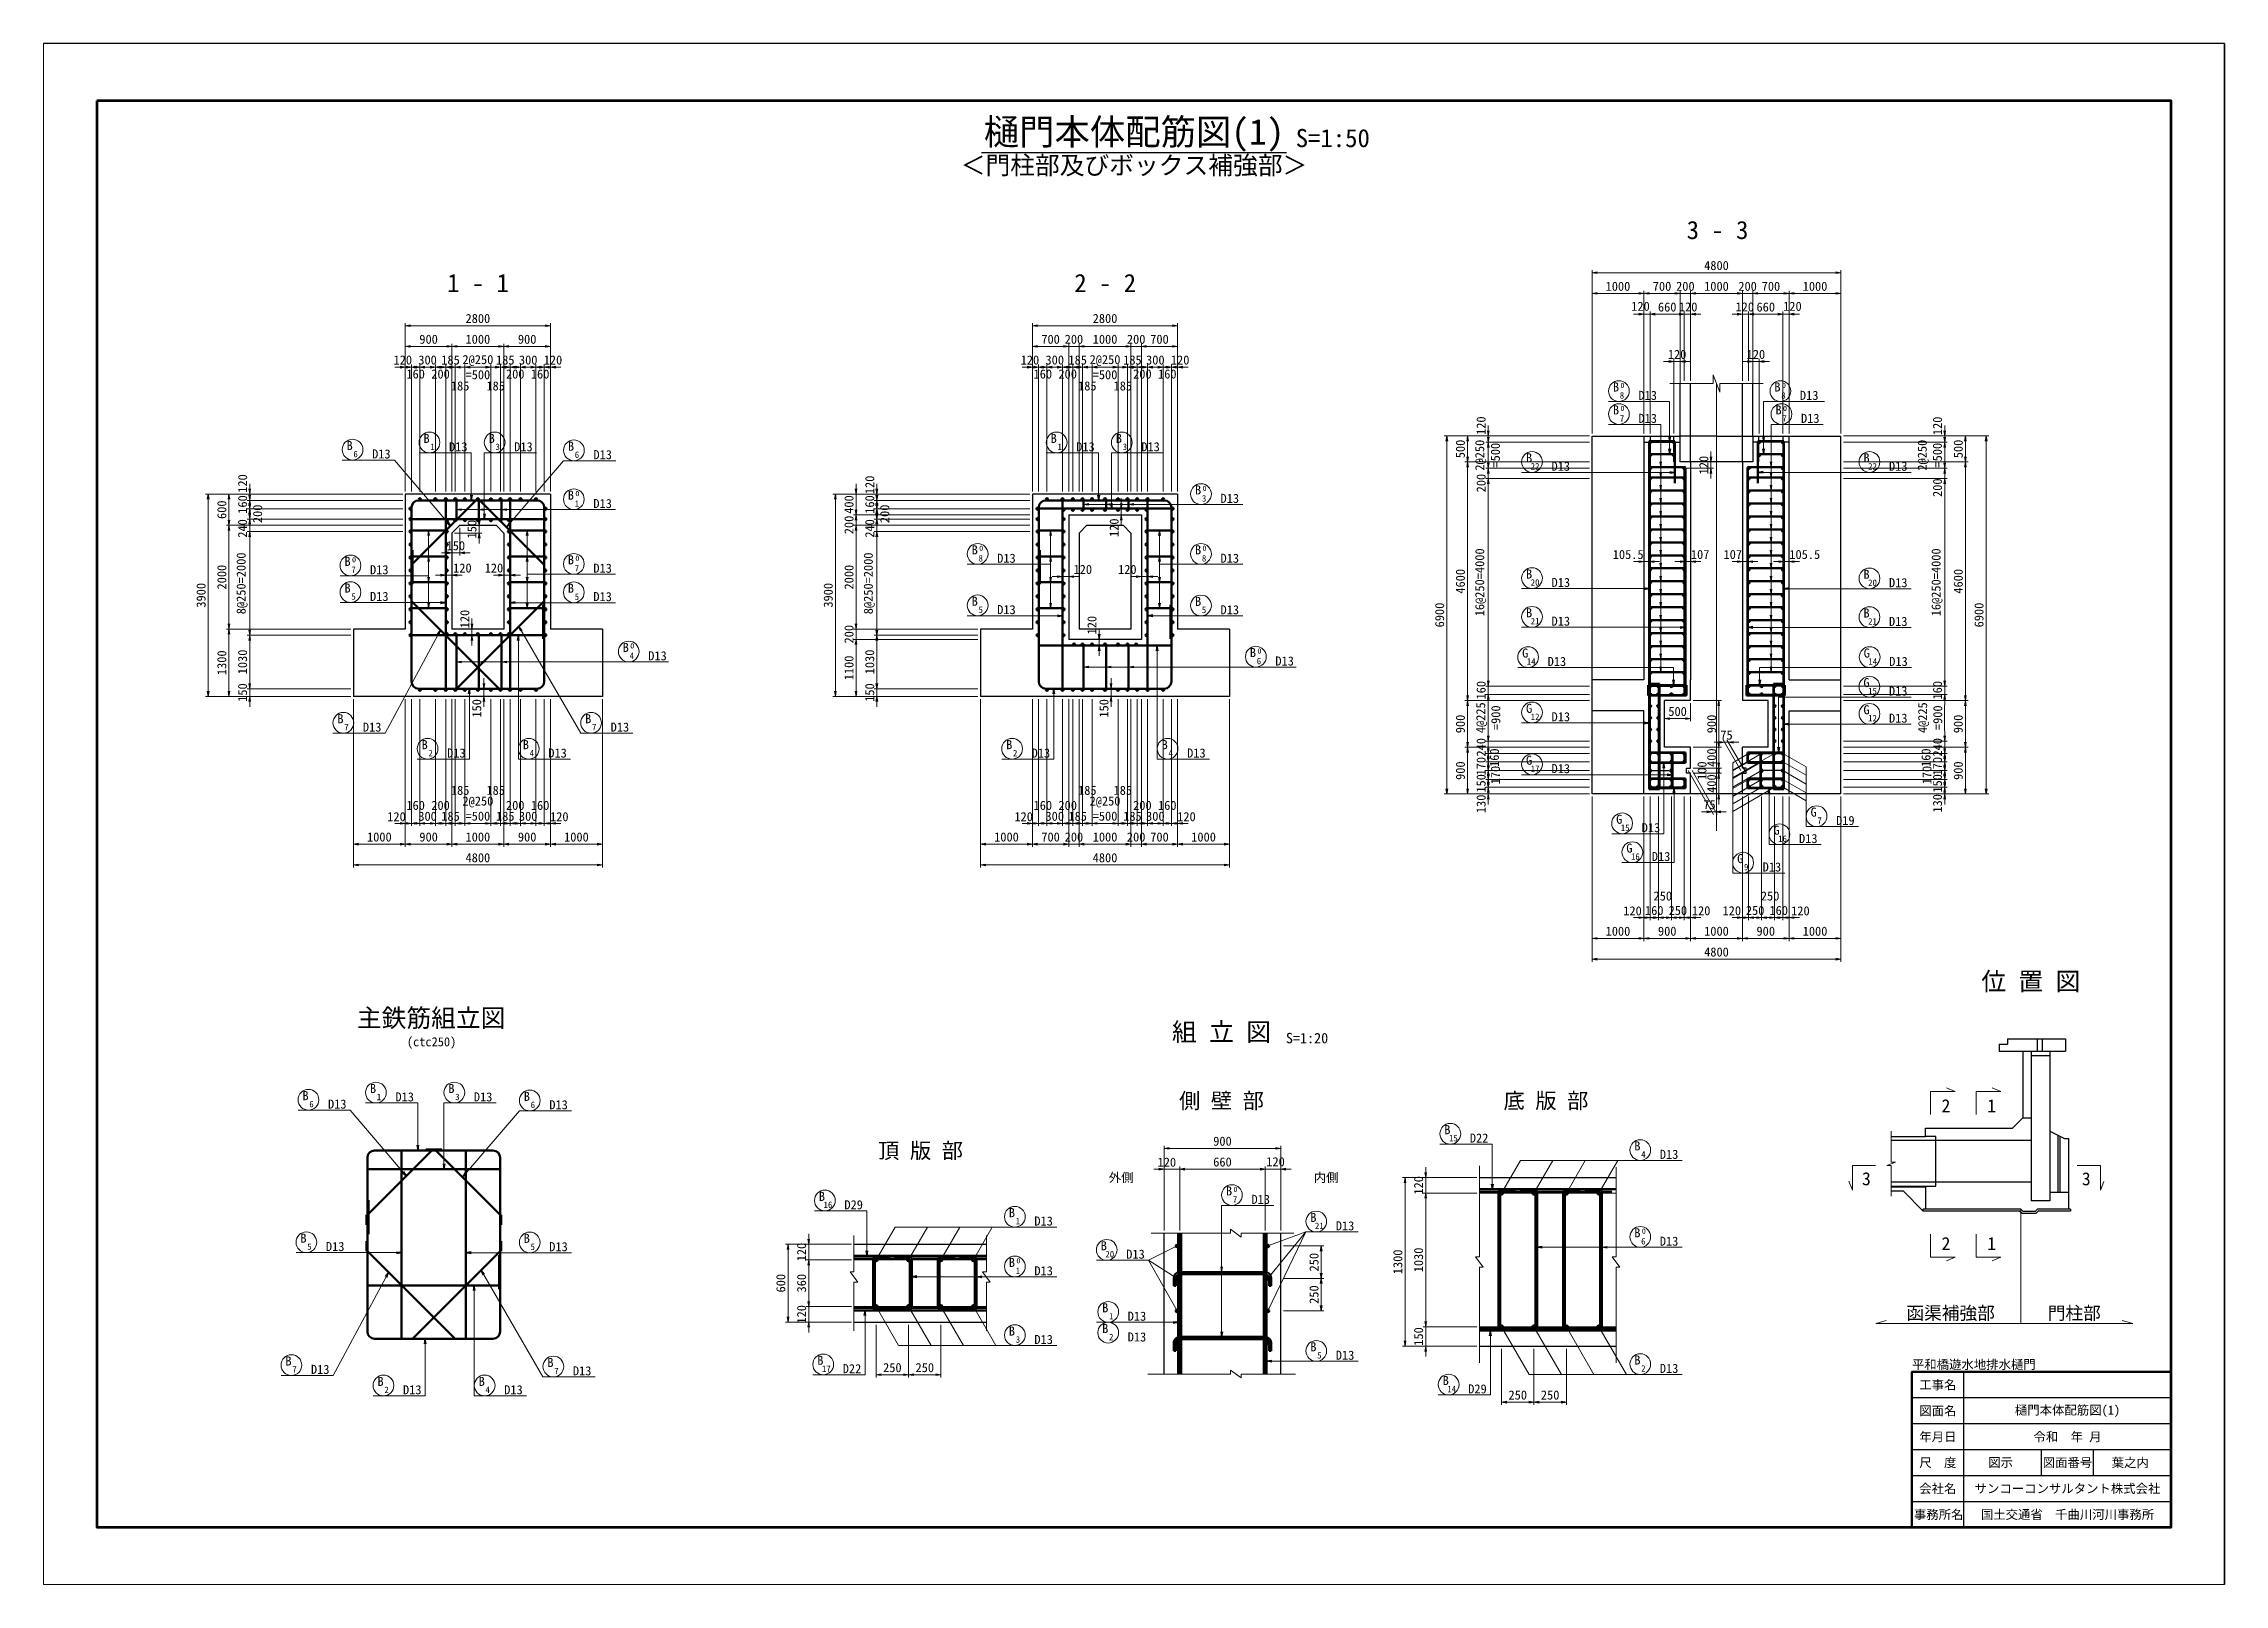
# Paper-space layout '樋門本体配筋図(1)' of a CAD drawing. Header units: millimetres. Extents: x -69 to 352, y -52 to 245.
# The model-space entities are those that its viewports show. They can reach past a viewport. Long polylines and large blocks are cut down to what shows.
import ezdxf
from ezdxf.enums import TextEntityAlignment as Align

# ---------------------------------------------------------------- set-up
doc = ezdxf.new("R2010")
doc.units = ezdxf.units.MM
doc.header["$LTSCALE"] = 50
doc.header["$PDSIZE"] = 300
for name, pattern in [('CONTINU', [0]), ('DASHED2', [0.375, 0.25, -0.125]), ('SXF_一点短鎖線', [9.25, 6, -1.5, 0.25, -1.5])]:
    doc.linetypes.add(name, pattern=pattern)
doc.layers.get('Defpoints').update_dxf_attribs({"color": 151})
for name, color, linetype, lineweight in [('D-BMK', 2, 'SXF_一点短鎖線', 13), ('D-STR', 1, 'Continuous', 25), ('D-STR-DIM', 7, 'Continuous', 13), ('D-STR-HTXT', 7, 'Continuous', 13), ('D-STR-STR1', 2, 'Continuous', 50), ('D-STR-STR2', 6, 'Continuous', 50), ('D-STR-STR3', 4, 'Continuous', 50), ('D-STR-STR4', 1, 'Continuous', 50), ('D-STR-TXT', 7, 'Continuous', 13), ('D-TTL', 2, 'Continuous', 140), ('D-TTL-FRAM', 2, 'Continuous', 50), ('D-TTL-LINE', 7, 'Continuous', 25), ('D-TTL-TXT', 7, 'Continuous', 25)]:
    doc.layers.add(name, color=color, linetype=linetype, lineweight=lineweight)
doc.styles.add('MS ゴシック', font='MS Gothic.ttf')
doc.styles.add('YOKO_GOTHIC', font='MS Gothic.ttf')
doc.dimstyles.new('S50', dxfattribs={"dimscale": 50, "dimtxt": 3.5, "dimasz": 2, "dimexe": 1, "dimexo": 1, "dimgap": 1, "dimtad": 1, "dimdec": 0, "dimzin": 1, "dimdsep": 46, "dimtxsty": 'YOKO_GOTHIC', "dimblk": 'OPEN', "dimcen": 0, "dimclrd": 256, "dimclre": 256, "dimclrt": 256, "dimaunit": 1, "dimadec": 3, "dimazin": 0, "dimtfac": 1, "dimtdec": 0, "dimtix": 1, "dimtmove": 2, "dimatfit": 3, "dimldrblk": 'OPEN', "dimfxl": 1, "dimlwd": -1, "dimlwe": -1, "dimarcsym": 2})
doc.dimstyles.new('S50-20', dxfattribs={"dimscale": 50, "dimtxt": 3.5, "dimasz": 2, "dimexe": 1, "dimexo": 1, "dimgap": 1, "dimtad": 1, "dimdec": 0, "dimlfac": 0.4, "dimzin": 1, "dimdsep": 46, "dimtxsty": 'YOKO_GOTHIC', "dimblk": 'OPEN', "dimcen": 0, "dimclrd": 256, "dimclre": 256, "dimclrt": 256, "dimaunit": 1, "dimadec": 3, "dimazin": 0, "dimtfac": 1, "dimtdec": 0, "dimtix": 1, "dimtmove": 2, "dimatfit": 3, "dimldrblk": 'OPEN', "dimfxl": 1, "dimlwd": -1, "dimlwe": -1, "dimarcsym": 0})

psp = doc.layouts.new('樋門本体配筋図(1)')

msp = doc.modelspace()

# ---------------------------------------------------------------- texts
at = {"layer": 'D-STR-TXT'}
for s, height, style, p in [('＜門柱部及びボックス補強部＞', 350, 'MS ゴシック', (190494.53, 9255.82)), ('主鉄筋組立図', 350, 'YOKO_GOTHIC', (176941.87, -7180.95)), ('組 立 図', 350, 'YOKO_GOTHIC', (192181.26, -7449.7)), ('S=1:20', 200, 'YOKO_GOTHIC', (193831.03, -7449.7))]:
    msp.add_text(s, height=height, dxfattribs=dict(at, style=style)).set_placement(p, align=Align.BOTTOM_CENTER)
at = {"layer": 'D-STR-TXT', "style": 'YOKO_GOTHIC'}
for s, height, p in [('3 - 3', 350, (201746.27, 8112.55)), ('1 - 1', 350, (177845.28, 7090.87)), ('2 - 2', 350, (189938.33, 7090.87)), ('B', 175, (175370.25, 4045.36)), ('B', 175, (176853.42, 4183.63)), ('B', 175, (178109.66, 4183.63)), ('B', 175, (179638.05, 4031.7)), ('B', 175, (188946.47, 4183.63)), ('B', 175, (190202.7, 4183.63)), ('6', 125, (175485.91, 3907.55)), ('1', 125, (176969.08, 4045.82)), ('3', 125, (178225.32, 4045.82)), ('6', 125, (179753.71, 3893.9)), ('1', 125, (189062.13, 4045.82)), ('3', 125, (190318.36, 4045.82)), ('B', 175, (179636.89, 3089.21)), ('1', 125, (179752.55, 2951.41)), ('0', 100, (179761.29, 3157.71)), ('B', 175, (175330.33, 1298.75)), ('5', 125, (175445.99, 1160.95)), ('B', 175, (179636.89, 1295.57)), ('5', 125, (179752.55, 1157.77)), ('B', 175, (187423.38, 1044.28)), ('5', 125, (187539.04, 906.47)), ('B', 175, (191729.94, 1041.1)), ('5', 125, (191845.6, 903.29)), ('G', 175, (198037.55, 45.72)), ('14', 125, (198153.21, -92.08)), ('G', 175, (204623.79, 45.92)), ('14', 125, (204739.46, -91.88)), ('G', 175, (204618.8, -524.18)), ('15', 125, (204734.46, -661.98)), ('B', 175, (175192.6, -1220.24)), ('7', 125, (175308.26, -1358.04)), ('B', 175, (179969.92, -1220.24)), ('7', 125, (180085.58, -1358.04)), ('G', 175, (198112.79, -1020.47)), ('12', 125, (198228.45, -1158.27)), ('G', 175, (204619.35, -1047.65)), ('12', 125, (204735.01, -1185.45)), ('B', 175, (176816.79, -1720.24)), ('B', 175, (178768.01, -1720.24)), ('B', 175, (188088.1, -1720.24)), ('B', 175, (191085.81, -1720.24)), ('2', 125, (176932.45, -1858.04)), ('4', 125, (178883.67, -1858.04)), ('2', 125, (188203.77, -1858.04)), ('4', 125, (191201.47, -1858.04)), ('G', 175, (198112.79, -2020.25)), ('17', 125, (198228.45, -2158.06)), ('G', 175, (203599.27, -3020.61)), ('G', 175, (199850.77, -3157.55)), ('15', 125, (199966.43, -3295.35)), ('G', 175, (202884.33, -3369.04)), ('7', 125, (203714.93, -3158.42)), ('G', 175, (200046.52, -3714.58)), ('16', 125, (200162.18, -3852.38)), ('G', 175, (202183.41, -3916.44)), ('16', 125, (202999.99, -3506.84)), ('9', 125, (202299.07, -4054.24)), ('位 置 図', 350, (207786.59, -6369.26)), ('B', 175, (174519.68, -8486.45)), ('B', 175, (175820.87, -8348.18)), ('1', 125, (175936.53, -8485.98)), ('B', 175, (177332.65, -8348.18)), ('3', 125, (177448.31, -8485.98)), ('B', 175, (178787.48, -8500.1)), ('側 壁 部', 300, (192181.26, -8646.25)), ('底 版 部', 300, (198438.09, -8646.25)), ('6', 125, (174635.34, -8624.25)), ('6', 125, (178903.14, -8637.91)), ('2', 250, (206150.82, -8717.92)), ('1', 250, (207032.36, -8717.92)), ('頂 版 部', 300, (186378.4, -9609.08)), ('B', 175, (200200.51, -9455.89)), ('4', 125, (200316.17, -9593.7)), ('3', 250, (204616.99, -10124.95)), ('3', 250, (208855.86, -10126.41)), ('B', 175, (192326.73, -10323.51)), ('7', 125, (192442.39, -10461.31)), ('0', 100, (192451.12, -10255)), ('B', 175, (188140.81, -10741.39)), ('1', 125, (188256.48, -10879.2)), ('B', 175, (174479.76, -11233.05)), ('5', 125, (174595.42, -11370.86)), ('B', 175, (178786.32, -11236.24)), ('5', 125, (178901.98, -11374.04)), ('2', 250, (206150.82, -11374.82)), ('1', 250, (207032.36, -11374.82)), ('B', 175, (188140.81, -11700.21)), ('1', 125, (188256.48, -11838.01)), ('0', 100, (188265.21, -11631.7)), ('B', 175, (189940.47, -12575.75)), ('1', 125, (190056.14, -12713.55)), ('B', 175, (188140.81, -13024.18)), ('B', 175, (189940.47, -12975.75)), ('2', 125, (190056.14, -13113.55)), ('B', 175, (174191.07, -13601.09)), ('B', 175, (179242.13, -13629.27)), ('3', 125, (188256.48, -13161.98)), ('B', 175, (193952.85, -13327.82)), ('5', 125, (194068.52, -13465.62)), ('B', 175, (200200.51, -13582.25)), ('7', 125, (174306.73, -13738.9)), ('B', 175, (175966.22, -13994.13)), ('B', 175, (177917.44, -13994.13)), ('7', 125, (179357.79, -13767.07)), ('2', 125, (200316.17, -13720.06)), ('2', 125, (176081.88, -14131.93)), ('4', 125, (178033.1, -14131.93))]:
    msp.add_text(s, height=height, dxfattribs=at).set_placement(p, align=Align.CENTER)
at = {"layer": 'D-STR-TXT', "color": 1, "style": 'YOKO_GOTHIC'}
for s, height, p in [('B', 175, (199788.16, 5174.55)), ('8', 125, (199903.82, 5036.75)), ('0', 100, (199912.55, 5243.06)), ('B', 175, (202901.74, 5174.55)), ('8', 125, (203017.4, 5036.75)), ('0', 100, (203026.14, 5243.06)), ('B', 175, (199788.16, 4731.45)), ('7', 125, (199903.82, 4593.65)), ('0', 100, (199912.55, 4799.95)), ('B', 175, (202922.86, 4731.45)), ('7', 125, (203038.52, 4593.65)), ('0', 100, (203047.26, 4799.95)), ('B', 175, (198112.79, 3808.06)), ('22', 125, (198228.45, 3670.25)), ('B', 175, (204619.35, 3808.06)), ('22', 125, (204735.01, 3670.25)), ('B', 175, (191729.94, 3189.21)), ('3', 125, (191845.6, 3051.41)), ('0', 100, (191854.33, 3257.71)), ('B', 175, (187423.38, 2035.1)), ('0', 100, (187547.77, 2103.61)), ('B', 175, (191729.94, 2035.1)), ('0', 100, (191854.33, 2103.61)), ('B', 175, (175330.33, 1813.3)), ('7', 125, (175445.99, 1675.5)), ('0', 100, (175454.72, 1881.81)), ('B', 175, (179636.89, 1842.74)), ('7', 125, (179752.55, 1704.93)), ('0', 100, (179761.29, 1911.24)), ('8', 125, (187539.04, 1897.3)), ('8', 125, (191845.6, 1897.3)), ('B', 175, (198112.79, 1568.72)), ('B', 175, (204619.35, 1563.89)), ('20', 125, (198228.45, 1430.92)), ('20', 125, (204735.01, 1426.08)), ('B', 175, (198112.79, 822.23)), ('B', 175, (204619.35, 817.4)), ('21', 125, (198228.45, 684.43)), ('21', 125, (204735.01, 679.59)), ('B', 175, (180694.94, 154.21)), ('4', 125, (180810.6, 16.41)), ('0', 100, (180819.33, 222.71)), ('B', 175, (192787.99, 54.21)), ('6', 125, (192903.65, -83.59)), ('0', 100, (192912.38, 122.71)), ('B', 175, (196536.99, -9142.43)), ('15', 125, (196652.65, -9280.23)), ('B', 175, (184477.3, -10427.92)), ('16', 125, (184592.96, -10565.73)), ('B', 175, (193952.85, -10833.71)), ('21', 125, (194068.52, -10971.51)), ('B', 175, (189911.94, -11380.02)), ('B', 175, (200200.51, -11129.56)), ('6', 125, (200316.17, -11267.36)), ('0', 100, (200324.9, -11061.05)), ('20', 125, (190027.6, -11517.82)), ('B', 175, (184445.65, -13587.59)), ('17', 125, (184561.31, -13725.39)), ('B', 175, (196505.34, -13977.09)), ('14', 125, (196621, -14114.89))]:
    msp.add_text(s, height=height, dxfattribs=at).set_placement(p, align=Align.CENTER)
for s, p in [('D13', (200220.95, 5012.87)), ('D13', (203334.54, 5012.87)), ('D13', (200220.95, 4569.77)), ('D13', (203355.66, 4569.77)), ('D13', (198545.58, 3646.37)), ('D13', (205052.15, 3646.37)), ('D13', (192162.73, 3027.53)), ('D13', (175763.12, 1651.62)), ('D13', (180069.69, 1681.05)), ('D13', (187856.17, 1873.42)), ('D13', (192162.73, 1873.42)), ('D13', (198545.58, 1407.04)), ('D13', (205052.15, 1402.2)), ('D13', (198545.58, 660.55)), ('D13', (205052.15, 655.71)), ('D13', (181127.73, -7.47)), ('D13', (193220.78, -107.47)), ('D22', (196969.79, -9304.11)), ('D29', (184910.09, -10589.61)), ('D13', (194385.65, -10995.39)), ('D13', (200633.3, -11291.24)), ('D13', (190344.73, -11541.7)), ('D22', (184878.44, -13749.27)), ('D29', (196938.14, -14138.77))]:
    msp.add_text(s, height=175, dxfattribs=at).set_placement(p)
at = {"layer": 'D-STR-TXT', "style": 'YOKO_GOTHIC'}
for s, p in [('D13', (175803.04, 3883.67)), ('D13', (177286.22, 4021.94)), ('D13', (178542.45, 4021.94)), ('D13', (180070.84, 3870.02)), ('D13', (189379.27, 4021.94)), ('D13', (190635.5, 4021.94)), ('D13', (180069.69, 2927.53)), ('D13', (175763.12, 1137.07)), ('D13', (180069.69, 1133.89)), ('D13', (187856.17, 882.59)), ('D13', (192162.73, 879.41)), ('D13', (198470.34, -115.96)), ('D13', (205056.59, -115.76)), ('D13', (205051.59, -685.86)), ('D13', (175625.39, -1381.92)), ('D13', (180402.72, -1381.92)), ('D13', (198545.58, -1182.15)), ('D13', (205052.15, -1209.33)), ('D13', (177249.59, -1881.92)), ('D13', (179200.81, -1881.92)), ('D13', (188520.9, -1881.92)), ('D13', (191518.61, -1881.92)), ('D13', (198545.58, -2181.94)), ('D13', (200283.57, -3319.23)), ('D13', (203317.13, -3530.72)), ('D19', (204032.06, -3182.3)), ('D13', (200479.31, -3876.26)), ('D13', (202616.21, -4078.12)), ('(ctc250)', (176474.21, -7448.13)), ('D13', (176253.66, -8509.86)), ('D13', (177765.45, -8509.86)), ('D13', (174952.47, -8648.13)), ('D13', (179220.27, -8661.79)), ('D13', (200633.3, -9617.58)), ('外側', (190007.82, -10064.82)), ('内側', (193960.08, -10064.82)), ('D13', (192759.52, -10485.19)), ('D13', (188573.61, -10903.08)), ('D13', (174912.55, -11394.74)), ('D13', (179219.12, -11397.92)), ('D13', (188573.61, -11861.89)), ('D13', (190373.27, -12737.43)), ('D13', (188573.61, -13185.86)), ('D13', (190373.27, -13137.43)), ('D13', (194385.65, -13489.5)), ('D13', (174623.87, -13762.78)), ('D13', (179674.92, -13790.95)), ('D13', (200633.3, -13743.94)), ('D13', (176399.02, -14155.81)), ('D13', (178350.24, -14155.81))]:
    msp.add_text(s, height=175, dxfattribs=at).set_placement(p)
for s, p in [('函渠補強部', (205388.46, -12789.95)), ('門柱部', (208113.04, -12789.95))]:
    msp.add_text(s, height=250, dxfattribs=at).set_placement(p, align=Align.BOTTOM_LEFT)
at = {"layer": 'D-TTL-TXT', "style": 'MS ゴシック'}
for s, height, p in [('樋門本体配筋図(1)', 500, (190494.53, 9780)), ('S=1:50', 350, (194327.83, 9780))]:
    msp.add_text(s, height=height, dxfattribs=at).set_placement(p, align=Align.BOTTOM_CENTER)
msp.add_text('平和橋遊水地排水樋門', height=175, dxfattribs=at).set_placement((205494.53, -13720), align=Align.BOTTOM_LEFT)
for s, p in [('工事名', (205994.53, -13970)), ('図面名', (205994.53, -14470)), ('樋門本体配筋図(1)', (208494.53, -14470)), ('年月日', (205994.53, -14970)), ('令和  年 月', (208494.53, -14970)), ('尺\u3000度', (205994.53, -15470)), ('図示', (207204.43, -15470)), ('図面番号', (208494.53, -15470)), ('葉之内', (209704.43, -15470)), ('会社名', (205994.53, -15970)), ('サンコーコンサルタント株式会社', (208494.53, -15970)), ('事務所名', (206010.6, -16470)), ('国土交通省\u3000千曲川河川事務所', (208494.53, -16470))]:
    msp.add_text(s, height=175, dxfattribs=at).set_placement(p, align=Align.MIDDLE)

# ---------------------------------------------------------------- blocks, each defined once
blk = doc.blocks.new('0930-1')
at = {"layer": 'D-STR-STR2'}
for radius in [20, 10]:
    blk.add_circle((1654010, -311924), radius, dxfattribs=at)
blk = doc.blocks.new('_Open')
at = {"color": 0, "linetype": 'ByBlock', "lineweight": -2}
for p, q in [((-1, 0.17), (0, 0)), ((-1, -0.17), (0, 0)), ((0, 0), (-1, 0))]:
    blk.add_line(p, q, dxfattribs=at)
blk = doc.blocks.new('*D3214')
at = {"layer": 'D-STR-DIM', "transparency": 16777216}
for p, q in [((199276, 4317), (196476, 4317)), ((196526, -2484), (196526, 4217)), ((199276, -2584), (196476, -2584))]:
    blk.add_line(p, q, dxfattribs=at)
at = {"layer": 'Defpoints', "color": 0, "transparency": 16777216}
for p in [(196526, 4317), (199326, 4317), (199326, -2584)]:
    blk.add_point(p, dxfattribs=at)
at = {"layer": 'D-STR-DIM', "transparency": 16777216, "xscale": 100, "yscale": 100, "zscale": 100}
for p, rotation in [((196526, 4317), 90), ((196526, -2584), 270)]:
    blk.add_blockref('_Open', p, dxfattribs=dict(at, rotation=rotation))
at = {"layer": 'D-STR-DIM', "transparency": 16777216, "insert": (196388, 866), "char_height": 175, "attachment_point": 5, "rotation": 90, "style": 'YOKO_GOTHIC'}
blk.add_mtext('6900', dxfattribs=at)
blk = doc.blocks.new('*D3215')
at = {"layer": 'D-STR-DIM', "transparency": 16777216}
for p, q in [((199276, -1684), (196876, -1684)), ((196926, -2484), (196926, -1784)), ((199276, -2584), (196876, -2584))]:
    blk.add_line(p, q, dxfattribs=at)
at = {"layer": 'Defpoints', "color": 0, "transparency": 16777216}
for p in [(196926, -1684), (199326, -1684), (199326, -2584)]:
    blk.add_point(p, dxfattribs=at)
at = {"layer": 'D-STR-DIM', "transparency": 16777216, "xscale": 100, "yscale": 100, "zscale": 100}
for p, rotation in [((196926, -1684), 90), ((196926, -2584), 270)]:
    blk.add_blockref('_Open', p, dxfattribs=dict(at, rotation=rotation))
at = {"layer": 'D-STR-DIM', "transparency": 16777216, "insert": (196788, -2134), "char_height": 175, "attachment_point": 5, "rotation": 90, "style": 'YOKO_GOTHIC'}
blk.add_mtext('900', dxfattribs=at)
blk = doc.blocks.new('*D3216')
at = {"layer": 'D-STR-DIM', "transparency": 16777216}
for p, q in [((199276, -784), (196876, -784)), ((196926, -1584), (196926, -884)), ((199276, -1684), (196876, -1684))]:
    blk.add_line(p, q, dxfattribs=at)
at = {"layer": 'Defpoints', "color": 0, "transparency": 16777216}
for p in [(196926, -784), (199326, -784), (199326, -1684)]:
    blk.add_point(p, dxfattribs=at)
at = {"layer": 'D-STR-DIM', "transparency": 16777216, "xscale": 100, "yscale": 100, "zscale": 100}
for p, rotation in [((196926, -784), 90), ((196926, -1684), 270)]:
    blk.add_blockref('_Open', p, dxfattribs=dict(at, rotation=rotation))
at = {"layer": 'D-STR-DIM', "transparency": 16777216, "insert": (196788, -1234), "char_height": 175, "attachment_point": 5, "rotation": 90, "style": 'YOKO_GOTHIC'}
blk.add_mtext('900', dxfattribs=at)
blk = doc.blocks.new('*D3217')
at = {"layer": 'D-STR-DIM', "transparency": 16777216}
for p, q in [((199276, 3817), (196876, 3817)), ((196926, -684), (196926, 3717)), ((199276, -784), (196876, -784))]:
    blk.add_line(p, q, dxfattribs=at)
at = {"layer": 'Defpoints', "color": 0, "transparency": 16777216}
for p in [(196926, 3817), (199326, 3817), (199326, -784)]:
    blk.add_point(p, dxfattribs=at)
at = {"layer": 'D-STR-DIM', "transparency": 16777216, "xscale": 100, "yscale": 100, "zscale": 100}
for p, rotation in [((196926, 3817), 90), ((196926, -784), 270)]:
    blk.add_blockref('_Open', p, dxfattribs=dict(at, rotation=rotation))
at = {"layer": 'D-STR-DIM', "transparency": 16777216, "insert": (196788, 1516), "char_height": 175, "attachment_point": 5, "rotation": 90, "style": 'YOKO_GOTHIC'}
blk.add_mtext('4600', dxfattribs=at)
blk = doc.blocks.new('*D3218')
at = {"layer": 'D-STR-DIM', "transparency": 16777216}
for p, q in [((197326, 3797), (197326, 3897)), ((199276, 3697), (197276, 3697)), ((199276, 3497), (197276, 3497)), ((197326, 3697), (197326, 3497)), ((197326, 3397), (197326, 3297))]:
    blk.add_line(p, q, dxfattribs=at)
at = {"layer": 'Defpoints', "color": 0, "transparency": 16777216}
for p in [(197326, 3497), (199326, 3697), (199326, 3497)]:
    blk.add_point(p, dxfattribs=at)
at = {"layer": 'D-STR-DIM', "transparency": 16777216, "xscale": 100, "yscale": 100, "zscale": 100}
for p, rotation in [((197326, 3697), 270), ((197326, 3497), 90)]:
    blk.add_blockref('_Open', p, dxfattribs=dict(at, rotation=rotation))
at = {"layer": 'D-STR-DIM', "transparency": 16777216, "insert": (197188, 3409), "char_height": 175, "attachment_point": 5, "rotation": 90, "style": 'YOKO_GOTHIC'}
blk.add_mtext('200', dxfattribs=at)
blk = doc.blocks.new('*D3219')
at = {"layer": 'D-STR-DIM', "transparency": 16777216}
for p, q in [((199276, 3497), (197276, 3497)), ((197326, 3397), (197326, -404)), ((199276, -504), (197276, -504))]:
    blk.add_line(p, q, dxfattribs=at)
at = {"layer": 'Defpoints', "color": 0, "transparency": 16777216}
for p in [(199326, 3497), (197326, -504), (199326, -504)]:
    blk.add_point(p, dxfattribs=at)
at = {"layer": 'D-STR-DIM', "transparency": 16777216, "xscale": 100, "yscale": 100, "zscale": 100}
for p, rotation in [((197326, 3497), 90), ((197326, -504), 270)]:
    blk.add_blockref('_Open', p, dxfattribs=dict(at, rotation=rotation))
at = {"layer": 'D-STR-DIM', "transparency": 16777216, "insert": (197179, 1496), "char_height": 175, "attachment_point": 5, "rotation": 90, "style": 'YOKO_GOTHIC'}
blk.add_mtext('16@250=4000', dxfattribs=at)
blk = doc.blocks.new('*D3220')
at = {"layer": 'D-STR-DIM', "transparency": 16777216}
for p, q in [((197326, -404), (197326, -304)), ((199276, -504), (197276, -504)), ((199276, -664), (197276, -664)), ((197326, -504), (197326, -664)), ((197326, -764), (197326, -864))]:
    blk.add_line(p, q, dxfattribs=at)
at = {"layer": 'Defpoints', "color": 0, "transparency": 16777216}
for p in [(197326, -664), (199326, -504), (199326, -664)]:
    blk.add_point(p, dxfattribs=at)
at = {"layer": 'D-STR-DIM', "transparency": 16777216, "xscale": 100, "yscale": 100, "zscale": 100}
for p, rotation in [((197326, -504), 270), ((197326, -664), 90)]:
    blk.add_blockref('_Open', p, dxfattribs=dict(at, rotation=rotation))
at = {"layer": 'D-STR-DIM', "transparency": 16777216, "insert": (197188, -584), "char_height": 175, "attachment_point": 5, "rotation": 90, "style": 'YOKO_GOTHIC'}
blk.add_mtext('160', dxfattribs=at)
blk = doc.blocks.new('*D3221')
at = {"layer": 'D-STR-DIM', "transparency": 16777216}
for p, q in [((199276, -1564), (197276, -1564)), ((197326, -1464), (197326, -1364)), ((197326, -1564), (197326, -1804)), ((199276, -1804), (197276, -1804)), ((197326, -1904), (197326, -2004))]:
    blk.add_line(p, q, dxfattribs=at)
at = {"layer": 'Defpoints', "color": 0, "transparency": 16777216}
for p in [(199326, -1564), (197326, -1804), (199326, -1804)]:
    blk.add_point(p, dxfattribs=at)
at = {"layer": 'D-STR-DIM', "transparency": 16777216, "xscale": 100, "yscale": 100, "zscale": 100}
for p, rotation in [((197326, -1564), 270), ((197326, -1804), 90)]:
    blk.add_blockref('_Open', p, dxfattribs=dict(at, rotation=rotation))
at = {"layer": 'D-STR-DIM', "transparency": 16777216, "insert": (197188, -1684), "char_height": 175, "attachment_point": 5, "rotation": 90, "style": 'YOKO_GOTHIC'}
blk.add_mtext('240', dxfattribs=at)
blk = doc.blocks.new('*D3222')
at = {"layer": 'D-STR-DIM', "transparency": 16777216}
for p, q in [((197326, 4297), (197326, 4397)), ((199276, 4197), (197276, 4197)), ((197326, 3697), (197326, 4197)), ((199276, 3697), (197276, 3697)), ((197326, 3597), (197326, 3497))]:
    blk.add_line(p, q, dxfattribs=at)
at = {"layer": 'Defpoints', "color": 0, "transparency": 16777216}
for p in [(197326, 4197), (199326, 4197), (199326, 3697)]:
    blk.add_point(p, dxfattribs=at)
at = {"layer": 'D-STR-DIM', "transparency": 16777216, "xscale": 100, "yscale": 100, "zscale": 100}
for p, rotation in [((197326, 4197), 270), ((197326, 3697), 90)]:
    blk.add_blockref('_Open', p, dxfattribs=dict(at, rotation=rotation))
at = {"layer": 'D-STR-DIM', "transparency": 16777216, "char_height": 175, "attachment_point": 5, "rotation": 90, "style": 'YOKO_GOTHIC'}
for s, insert in [('2@250{\\A1;', (197179, 3947)), ('=500}', (197463, 3947))]:
    blk.add_mtext(s, dxfattribs=dict(at, insert=insert))
blk = doc.blocks.new('*D3223')
at = {"layer": 'D-STR-DIM', "transparency": 16777216}
for p, q in [((199276, -664), (197276, -664)), ((197326, -764), (197326, -790)), ((199276, -1564), (197276, -1564)), ((197326, -1464), (197326, -1438))]:
    blk.add_line(p, q, dxfattribs=at)
at = {"layer": 'Defpoints', "color": 0, "transparency": 16777216}
for p in [(197326, -664), (199326, -664), (199326, -1564)]:
    blk.add_point(p, dxfattribs=at)
at = {"layer": 'D-STR-DIM', "transparency": 16777216, "xscale": 100, "yscale": 100, "zscale": 100}
for p, rotation in [((197326, -664), 90), ((197326, -1564), 270)]:
    blk.add_blockref('_Open', p, dxfattribs=dict(at, rotation=rotation))
at = {"layer": 'D-STR-DIM', "transparency": 16777216, "insert": (197326, -1114), "char_height": 175, "attachment_point": 5, "rotation": 90, "style": 'YOKO_GOTHIC'}
blk.add_mtext('4@225\\P=900', dxfattribs=at)
blk = doc.blocks.new('*D3224')
at = {"layer": 'D-STR-DIM', "transparency": 16777216}
for p, q in [((197326, -1704), (197326, -1604)), ((199276, -1804), (197276, -1804)), ((199276, -1964), (197276, -1964)), ((197326, -1804), (197326, -1964)), ((197326, -2064), (197326, -2164))]:
    blk.add_line(p, q, dxfattribs=at)
at = {"layer": 'Defpoints', "color": 0, "transparency": 16777216}
for p in [(197326, -1964), (199326, -1804), (199326, -1964)]:
    blk.add_point(p, dxfattribs=at)
at = {"layer": 'D-STR-DIM', "transparency": 16777216, "xscale": 100, "yscale": 100, "zscale": 100}
for p, rotation in [((197326, -1804), 270), ((197326, -1964), 90)]:
    blk.add_blockref('_Open', p, dxfattribs=dict(at, rotation=rotation))
at = {"layer": 'D-STR-DIM', "transparency": 16777216, "insert": (197445, -1884), "char_height": 175, "attachment_point": 5, "rotation": 90, "style": 'YOKO_GOTHIC'}
blk.add_mtext('160', dxfattribs=at)
blk = doc.blocks.new('*D3225')
at = {"layer": 'D-STR-DIM', "transparency": 16777216}
for p, q in [((199276, -2454), (197276, -2454)), ((197326, -2354), (197326, -2254)), ((197326, -2454), (197326, -2584)), ((199276, -2584), (197276, -2584)), ((197326, -2684), (197326, -2784))]:
    blk.add_line(p, q, dxfattribs=at)
at = {"layer": 'Defpoints', "color": 0, "transparency": 16777216}
for p in [(199326, -2454), (197326, -2584), (199326, -2584)]:
    blk.add_point(p, dxfattribs=at)
at = {"layer": 'D-STR-DIM', "transparency": 16777216, "xscale": 100, "yscale": 100, "zscale": 100}
for p, rotation in [((197326, -2454), 270), ((197326, -2584), 90)]:
    blk.add_blockref('_Open', p, dxfattribs=dict(at, rotation=rotation))
at = {"layer": 'D-STR-DIM', "transparency": 16777216, "insert": (197188, -2774), "char_height": 175, "attachment_point": 5, "rotation": 90, "style": 'YOKO_GOTHIC'}
blk.add_mtext('130', dxfattribs=at)
blk = doc.blocks.new('*D3226')
at = {"layer": 'D-STR-DIM', "transparency": 16777216}
for p, q in [((199276, -1964), (197276, -1964)), ((197326, -1864), (197326, -1764)), ((197326, -1964), (197326, -2134)), ((199276, -2134), (197276, -2134)), ((197326, -2234), (197326, -2334))]:
    blk.add_line(p, q, dxfattribs=at)
at = {"layer": 'Defpoints', "color": 0, "transparency": 16777216}
for p in [(199326, -1964), (197326, -2134), (199326, -2134)]:
    blk.add_point(p, dxfattribs=at)
at = {"layer": 'D-STR-DIM', "transparency": 16777216, "xscale": 100, "yscale": 100, "zscale": 100}
for p, rotation in [((197326, -1964), 270), ((197326, -2134), 90)]:
    blk.add_blockref('_Open', p, dxfattribs=dict(at, rotation=rotation))
at = {"layer": 'D-STR-DIM', "transparency": 16777216, "insert": (197188, -2049), "char_height": 175, "attachment_point": 5, "rotation": 90, "style": 'YOKO_GOTHIC'}
blk.add_mtext('170', dxfattribs=at)
blk = doc.blocks.new('*D3227')
at = {"layer": 'D-STR-DIM', "transparency": 16777216}
for p, q in [((197326, -2034), (197326, -1934)), ((199276, -2134), (197276, -2134)), ((199276, -2304), (197276, -2304)), ((197326, -2134), (197326, -2304)), ((197326, -2404), (197326, -2504))]:
    blk.add_line(p, q, dxfattribs=at)
at = {"layer": 'Defpoints', "color": 0, "transparency": 16777216}
for p in [(197326, -2304), (199326, -2134), (199326, -2304)]:
    blk.add_point(p, dxfattribs=at)
at = {"layer": 'D-STR-DIM', "transparency": 16777216, "xscale": 100, "yscale": 100, "zscale": 100}
for p, rotation in [((197326, -2134), 270), ((197326, -2304), 90)]:
    blk.add_blockref('_Open', p, dxfattribs=dict(at, rotation=rotation))
at = {"layer": 'D-STR-DIM', "transparency": 16777216, "insert": (197466, -2219), "char_height": 175, "attachment_point": 5, "rotation": 90, "style": 'YOKO_GOTHIC'}
blk.add_mtext('170', dxfattribs=at)
blk = doc.blocks.new('*D3228')
at = {"layer": 'D-STR-DIM', "transparency": 16777216}
for p, q in [((199276, -2304), (197276, -2304)), ((199276, -2454), (197276, -2454)), ((197326, -2204), (197326, -2104)), ((197326, -2304), (197326, -2454)), ((197326, -2554), (197326, -2654))]:
    blk.add_line(p, q, dxfattribs=at)
at = {"layer": 'Defpoints', "color": 0, "transparency": 16777216}
for p in [(197326, -2454), (199326, -2304), (199326, -2454)]:
    blk.add_point(p, dxfattribs=at)
at = {"layer": 'D-STR-DIM', "transparency": 16777216, "xscale": 100, "yscale": 100, "zscale": 100}
for p, rotation in [((197326, -2304), 270), ((197326, -2454), 90)]:
    blk.add_blockref('_Open', p, dxfattribs=dict(at, rotation=rotation))
at = {"layer": 'D-STR-DIM', "transparency": 16777216, "insert": (197188, -2379), "char_height": 175, "attachment_point": 5, "rotation": 90, "style": 'YOKO_GOTHIC'}
blk.add_mtext('150', dxfattribs=at)
blk = doc.blocks.new('*D4540')
at = {"layer": 'D-STR-DIM', "transparency": 16777216}
for p, q in [((199276, 4317), (196876, 4317)), ((196926, 4217), (196926, 3917)), ((199276, 3817), (196876, 3817))]:
    blk.add_line(p, q, dxfattribs=at)
at = {"layer": 'Defpoints', "color": 0, "transparency": 16777216}
for p in [(199326, 4317), (196926, 3817), (199326, 3817)]:
    blk.add_point(p, dxfattribs=at)
at = {"layer": 'D-STR-DIM', "transparency": 16777216, "xscale": 100, "yscale": 100, "zscale": 100}
for p, rotation in [((196926, 4317), 90), ((196926, 3817), 270)]:
    blk.add_blockref('_Open', p, dxfattribs=dict(at, rotation=rotation))
at = {"layer": 'D-STR-DIM', "transparency": 16777216, "insert": (196788, 4067), "char_height": 175, "attachment_point": 5, "rotation": 90, "style": 'YOKO_GOTHIC'}
blk.add_mtext('500', dxfattribs=at)
blk = doc.blocks.new('*D3230')
at = {"layer": 'D-STR-DIM', "transparency": 16777216}
for p, q in [((199326, -2634), (199326, -5818)), ((204126, -2634), (204126, -5818)), ((199426, -5768), (204026, -5768))]:
    blk.add_line(p, q, dxfattribs=at)
at = {"layer": 'Defpoints', "color": 0, "transparency": 16777216}
for p in [(199326, -2584), (204126, -2584), (204126, -5768)]:
    blk.add_point(p, dxfattribs=at)
at = {"layer": 'D-STR-DIM', "transparency": 16777216, "xscale": 100, "yscale": 100, "zscale": 100, "rotation": 180}
blk.add_blockref('_Open', (199326, -5768), dxfattribs=at)
at = {"layer": 'D-STR-DIM', "transparency": 16777216, "xscale": 100, "yscale": 100, "zscale": 100}
blk.add_blockref('_Open', (204126, -5768), dxfattribs=at)
at = {"layer": 'D-STR-DIM', "transparency": 16777216, "insert": (201726, -5630), "char_height": 175, "attachment_point": 5, "style": 'YOKO_GOTHIC'}
blk.add_mtext('4800', dxfattribs=at)
blk = doc.blocks.new('*D3231')
at = {"layer": 'D-STR-DIM', "transparency": 16777216}
for p, q in [((199326, -2634), (199326, -5418)), ((200326, -2634), (200326, -5418)), ((199426, -5368), (200226, -5368))]:
    blk.add_line(p, q, dxfattribs=at)
at = {"layer": 'Defpoints', "color": 0, "transparency": 16777216}
for p in [(199326, -2584), (200326, -2584), (200326, -5368)]:
    blk.add_point(p, dxfattribs=at)
at = {"layer": 'D-STR-DIM', "transparency": 16777216, "xscale": 100, "yscale": 100, "zscale": 100, "rotation": 180}
blk.add_blockref('_Open', (199326, -5368), dxfattribs=at)
at = {"layer": 'D-STR-DIM', "transparency": 16777216, "xscale": 100, "yscale": 100, "zscale": 100}
blk.add_blockref('_Open', (200326, -5368), dxfattribs=at)
at = {"layer": 'D-STR-DIM', "transparency": 16777216, "insert": (199826, -5230), "char_height": 175, "attachment_point": 5, "style": 'YOKO_GOTHIC'}
blk.add_mtext('1000', dxfattribs=at)
blk = doc.blocks.new('*D3232')
at = {"layer": 'D-STR-DIM', "transparency": 16777216}
for p, q in [((200326, -2634), (200326, -5418)), ((201226, -2634), (201226, -5418)), ((200426, -5368), (201126, -5368))]:
    blk.add_line(p, q, dxfattribs=at)
at = {"layer": 'Defpoints', "color": 0, "transparency": 16777216}
for p in [(200326, -2584), (201226, -2584), (201226, -5368)]:
    blk.add_point(p, dxfattribs=at)
at = {"layer": 'D-STR-DIM', "transparency": 16777216, "xscale": 100, "yscale": 100, "zscale": 100, "rotation": 180}
blk.add_blockref('_Open', (200326, -5368), dxfattribs=at)
at = {"layer": 'D-STR-DIM', "transparency": 16777216, "xscale": 100, "yscale": 100, "zscale": 100}
blk.add_blockref('_Open', (201226, -5368), dxfattribs=at)
at = {"layer": 'D-STR-DIM', "transparency": 16777216, "insert": (200776, -5230), "char_height": 175, "attachment_point": 5, "style": 'YOKO_GOTHIC'}
blk.add_mtext('900', dxfattribs=at)
blk = doc.blocks.new('*D3233')
at = {"layer": 'D-STR-DIM', "transparency": 16777216}
for p, q in [((201226, -2634), (201226, -5418)), ((202226, -2634), (202226, -5418)), ((201326, -5368), (202126, -5368))]:
    blk.add_line(p, q, dxfattribs=at)
at = {"layer": 'Defpoints', "color": 0, "transparency": 16777216}
for p in [(201226, -2584), (202226, -2584), (202226, -5368)]:
    blk.add_point(p, dxfattribs=at)
at = {"layer": 'D-STR-DIM', "transparency": 16777216, "xscale": 100, "yscale": 100, "zscale": 100, "rotation": 180}
blk.add_blockref('_Open', (201226, -5368), dxfattribs=at)
at = {"layer": 'D-STR-DIM', "transparency": 16777216, "xscale": 100, "yscale": 100, "zscale": 100}
blk.add_blockref('_Open', (202226, -5368), dxfattribs=at)
at = {"layer": 'D-STR-DIM', "transparency": 16777216, "insert": (201726, -5230), "char_height": 175, "attachment_point": 5, "style": 'YOKO_GOTHIC'}
blk.add_mtext('1000', dxfattribs=at)
blk = doc.blocks.new('*D3234')
at = {"layer": 'D-STR-DIM', "transparency": 16777216}
for p, q in [((202226, -2634), (202226, -5418)), ((203126, -2634), (203126, -5418)), ((202326, -5368), (203026, -5368))]:
    blk.add_line(p, q, dxfattribs=at)
at = {"layer": 'Defpoints', "color": 0, "transparency": 16777216}
for p in [(202226, -2584), (203126, -2584), (203126, -5368)]:
    blk.add_point(p, dxfattribs=at)
at = {"layer": 'D-STR-DIM', "transparency": 16777216, "xscale": 100, "yscale": 100, "zscale": 100, "rotation": 180}
blk.add_blockref('_Open', (202226, -5368), dxfattribs=at)
at = {"layer": 'D-STR-DIM', "transparency": 16777216, "xscale": 100, "yscale": 100, "zscale": 100}
blk.add_blockref('_Open', (203126, -5368), dxfattribs=at)
at = {"layer": 'D-STR-DIM', "transparency": 16777216, "insert": (202676, -5230), "char_height": 175, "attachment_point": 5, "style": 'YOKO_GOTHIC'}
blk.add_mtext('900', dxfattribs=at)
blk = doc.blocks.new('*D3235')
at = {"layer": 'D-STR-DIM', "transparency": 16777216}
for p, q in [((203126, -2634), (203126, -5418)), ((204126, -2634), (204126, -5418)), ((203226, -5368), (204026, -5368))]:
    blk.add_line(p, q, dxfattribs=at)
at = {"layer": 'Defpoints', "color": 0, "transparency": 16777216}
for p in [(203126, -2584), (204126, -2584), (204126, -5368)]:
    blk.add_point(p, dxfattribs=at)
at = {"layer": 'D-STR-DIM', "transparency": 16777216, "xscale": 100, "yscale": 100, "zscale": 100, "rotation": 180}
blk.add_blockref('_Open', (203126, -5368), dxfattribs=at)
at = {"layer": 'D-STR-DIM', "transparency": 16777216, "xscale": 100, "yscale": 100, "zscale": 100}
blk.add_blockref('_Open', (204126, -5368), dxfattribs=at)
at = {"layer": 'D-STR-DIM', "transparency": 16777216, "insert": (203626, -5230), "char_height": 175, "attachment_point": 5, "style": 'YOKO_GOTHIC'}
blk.add_mtext('1000', dxfattribs=at)
blk = doc.blocks.new('*D3236')
at = {"layer": 'D-STR-DIM', "transparency": 16777216}
for p, q in [((200326, -2634), (200326, -5018)), ((200446, -2634), (200446, -5018)), ((200226, -4968), (200126, -4968)), ((200326, -4968), (200446, -4968)), ((200546, -4968), (200646, -4968))]:
    blk.add_line(p, q, dxfattribs=at)
at = {"layer": 'Defpoints', "color": 0, "transparency": 16777216}
for p in [(200326, -2584), (200446, -2584), (200446, -4968)]:
    blk.add_point(p, dxfattribs=at)
at = {"layer": 'D-STR-DIM', "transparency": 16777216, "xscale": 100, "yscale": 100, "zscale": 100}
blk.add_blockref('_Open', (200326, -4968), dxfattribs=at)
at = {"layer": 'D-STR-DIM', "transparency": 16777216, "xscale": 100, "yscale": 100, "zscale": 100, "rotation": 180}
blk.add_blockref('_Open', (200446, -4968), dxfattribs=at)
at = {"layer": 'D-STR-DIM', "transparency": 16777216, "insert": (200107, -4838), "char_height": 175, "attachment_point": 5, "style": 'YOKO_GOTHIC'}
blk.add_mtext('120', dxfattribs=at)
blk = doc.blocks.new('*D3237')
at = {"layer": 'D-STR-DIM', "transparency": 16777216}
for p, q in [((200446, -2634), (200446, -5018)), ((200606, -2634), (200606, -5018)), ((200346, -4968), (200246, -4968)), ((200446, -4968), (200606, -4968)), ((200706, -4968), (200806, -4968))]:
    blk.add_line(p, q, dxfattribs=at)
at = {"layer": 'Defpoints', "color": 0, "transparency": 16777216}
for p in [(200446, -2584), (200606, -2584), (200606, -4968)]:
    blk.add_point(p, dxfattribs=at)
at = {"layer": 'D-STR-DIM', "transparency": 16777216, "xscale": 100, "yscale": 100, "zscale": 100}
blk.add_blockref('_Open', (200446, -4968), dxfattribs=at)
at = {"layer": 'D-STR-DIM', "transparency": 16777216, "xscale": 100, "yscale": 100, "zscale": 100, "rotation": 180}
blk.add_blockref('_Open', (200606, -4968), dxfattribs=at)
at = {"layer": 'D-STR-DIM', "transparency": 16777216, "insert": (200526, -4830), "char_height": 175, "attachment_point": 5, "style": 'YOKO_GOTHIC'}
blk.add_mtext('160', dxfattribs=at)
blk = doc.blocks.new('*D3238')
at = {"layer": 'D-STR-DIM', "transparency": 16777216}
for p, q in [((200606, -2634), (200606, -5018)), ((200856, -2634), (200856, -5018)), ((200506, -4968), (200406, -4968)), ((200606, -4968), (200856, -4968)), ((200956, -4968), (201056, -4968))]:
    blk.add_line(p, q, dxfattribs=at)
at = {"layer": 'Defpoints', "color": 0, "transparency": 16777216}
for p in [(200606, -2584), (200856, -2584), (200856, -4968)]:
    blk.add_point(p, dxfattribs=at)
at = {"layer": 'D-STR-DIM', "transparency": 16777216, "xscale": 100, "yscale": 100, "zscale": 100}
blk.add_blockref('_Open', (200606, -4968), dxfattribs=at)
at = {"layer": 'D-STR-DIM', "transparency": 16777216, "xscale": 100, "yscale": 100, "zscale": 100, "rotation": 180}
blk.add_blockref('_Open', (200856, -4968), dxfattribs=at)
at = {"layer": 'D-STR-DIM', "transparency": 16777216, "insert": (200691, -4551), "char_height": 175, "attachment_point": 5, "style": 'YOKO_GOTHIC'}
blk.add_mtext('250', dxfattribs=at)
blk = doc.blocks.new('*D3239')
at = {"layer": 'D-STR-DIM', "transparency": 16777216}
for p, q in [((200856, -2634), (200856, -5018)), ((201106, -2634), (201106, -5018)), ((200756, -4968), (200656, -4968)), ((200856, -4968), (201106, -4968)), ((201206, -4968), (201306, -4968))]:
    blk.add_line(p, q, dxfattribs=at)
at = {"layer": 'Defpoints', "color": 0, "transparency": 16777216}
for p in [(200856, -2584), (201106, -2584), (201106, -4968)]:
    blk.add_point(p, dxfattribs=at)
at = {"layer": 'D-STR-DIM', "transparency": 16777216, "xscale": 100, "yscale": 100, "zscale": 100}
blk.add_blockref('_Open', (200856, -4968), dxfattribs=at)
at = {"layer": 'D-STR-DIM', "transparency": 16777216, "xscale": 100, "yscale": 100, "zscale": 100, "rotation": 180}
blk.add_blockref('_Open', (201106, -4968), dxfattribs=at)
at = {"layer": 'D-STR-DIM', "transparency": 16777216, "insert": (200981, -4830), "char_height": 175, "attachment_point": 5, "style": 'YOKO_GOTHIC'}
blk.add_mtext('250', dxfattribs=at)
blk = doc.blocks.new('*D3240')
at = {"layer": 'D-STR-DIM', "transparency": 16777216}
for p, q in [((201106, -2634), (201106, -5018)), ((201226, -2634), (201226, -5018)), ((201006, -4968), (200906, -4968)), ((201106, -4968), (201226, -4968)), ((201326, -4968), (201426, -4968))]:
    blk.add_line(p, q, dxfattribs=at)
at = {"layer": 'Defpoints', "color": 0, "transparency": 16777216}
for p in [(201106, -2584), (201226, -2584), (201226, -4968)]:
    blk.add_point(p, dxfattribs=at)
at = {"layer": 'D-STR-DIM', "transparency": 16777216, "xscale": 100, "yscale": 100, "zscale": 100}
blk.add_blockref('_Open', (201106, -4968), dxfattribs=at)
at = {"layer": 'D-STR-DIM', "transparency": 16777216, "xscale": 100, "yscale": 100, "zscale": 100, "rotation": 180}
blk.add_blockref('_Open', (201226, -4968), dxfattribs=at)
at = {"layer": 'D-STR-DIM', "transparency": 16777216, "insert": (201430, -4835), "char_height": 175, "attachment_point": 5, "style": 'YOKO_GOTHIC'}
blk.add_mtext('120', dxfattribs=at)
blk = doc.blocks.new('*D3241')
at = {"layer": 'D-STR-DIM', "transparency": 16777216}
for p, q in [((203006, -2634), (203006, -5018)), ((203126, -2634), (203126, -5018)), ((202906, -4968), (202806, -4968)), ((203126, -4968), (203006, -4968)), ((203226, -4968), (203326, -4968))]:
    blk.add_line(p, q, dxfattribs=at)
at = {"layer": 'Defpoints', "color": 0, "transparency": 16777216}
for p in [(203006, -2584), (203126, -2584), (203006, -4968)]:
    blk.add_point(p, dxfattribs=at)
at = {"layer": 'D-STR-DIM', "transparency": 16777216, "xscale": 100, "yscale": 100, "zscale": 100}
blk.add_blockref('_Open', (203006, -4968), dxfattribs=at)
at = {"layer": 'D-STR-DIM', "transparency": 16777216, "xscale": 100, "yscale": 100, "zscale": 100, "rotation": 180}
blk.add_blockref('_Open', (203126, -4968), dxfattribs=at)
at = {"layer": 'D-STR-DIM', "transparency": 16777216, "insert": (203344, -4838), "char_height": 175, "attachment_point": 5, "style": 'YOKO_GOTHIC'}
blk.add_mtext('120', dxfattribs=at)
blk = doc.blocks.new('*D3242')
at = {"layer": 'D-STR-DIM', "transparency": 16777216}
for p, q in [((202846, -2634), (202846, -5018)), ((203006, -2634), (203006, -5018)), ((202746, -4968), (202646, -4968)), ((203006, -4968), (202846, -4968)), ((203106, -4968), (203206, -4968))]:
    blk.add_line(p, q, dxfattribs=at)
at = {"layer": 'Defpoints', "color": 0, "transparency": 16777216}
for p in [(202846, -2584), (203006, -2584), (202846, -4968)]:
    blk.add_point(p, dxfattribs=at)
at = {"layer": 'D-STR-DIM', "transparency": 16777216, "xscale": 100, "yscale": 100, "zscale": 100}
blk.add_blockref('_Open', (202846, -4968), dxfattribs=at)
at = {"layer": 'D-STR-DIM', "transparency": 16777216, "xscale": 100, "yscale": 100, "zscale": 100, "rotation": 180}
blk.add_blockref('_Open', (203006, -4968), dxfattribs=at)
at = {"layer": 'D-STR-DIM', "transparency": 16777216, "insert": (202926, -4830), "char_height": 175, "attachment_point": 5, "style": 'YOKO_GOTHIC'}
blk.add_mtext('160', dxfattribs=at)
blk = doc.blocks.new('*D3243')
at = {"layer": 'D-STR-DIM', "transparency": 16777216}
for p, q in [((202596, -2634), (202596, -5018)), ((202846, -2634), (202846, -5018)), ((202496, -4968), (202396, -4968)), ((202846, -4968), (202596, -4968)), ((202946, -4968), (203046, -4968))]:
    blk.add_line(p, q, dxfattribs=at)
at = {"layer": 'Defpoints', "color": 0, "transparency": 16777216}
for p in [(202596, -2584), (202846, -2584), (202596, -4968)]:
    blk.add_point(p, dxfattribs=at)
at = {"layer": 'D-STR-DIM', "transparency": 16777216, "xscale": 100, "yscale": 100, "zscale": 100}
blk.add_blockref('_Open', (202596, -4968), dxfattribs=at)
at = {"layer": 'D-STR-DIM', "transparency": 16777216, "xscale": 100, "yscale": 100, "zscale": 100, "rotation": 180}
blk.add_blockref('_Open', (202846, -4968), dxfattribs=at)
at = {"layer": 'D-STR-DIM', "transparency": 16777216, "insert": (202760, -4551), "char_height": 175, "attachment_point": 5, "style": 'YOKO_GOTHIC'}
blk.add_mtext('250', dxfattribs=at)
blk = doc.blocks.new('*D3244')
at = {"layer": 'D-STR-DIM', "transparency": 16777216}
for p, q in [((202346, -2634), (202346, -5018)), ((202596, -2634), (202596, -5018)), ((202246, -4968), (202146, -4968)), ((202596, -4968), (202346, -4968)), ((202696, -4968), (202796, -4968))]:
    blk.add_line(p, q, dxfattribs=at)
at = {"layer": 'Defpoints', "color": 0, "transparency": 16777216}
for p in [(202346, -2584), (202596, -2584), (202346, -4968)]:
    blk.add_point(p, dxfattribs=at)
at = {"layer": 'D-STR-DIM', "transparency": 16777216, "xscale": 100, "yscale": 100, "zscale": 100}
blk.add_blockref('_Open', (202346, -4968), dxfattribs=at)
at = {"layer": 'D-STR-DIM', "transparency": 16777216, "xscale": 100, "yscale": 100, "zscale": 100, "rotation": 180}
blk.add_blockref('_Open', (202596, -4968), dxfattribs=at)
at = {"layer": 'D-STR-DIM', "transparency": 16777216, "insert": (202471, -4830), "char_height": 175, "attachment_point": 5, "style": 'YOKO_GOTHIC'}
blk.add_mtext('250', dxfattribs=at)
blk = doc.blocks.new('*D3245')
at = {"layer": 'D-STR-DIM', "transparency": 16777216}
for p, q in [((202226, -2634), (202226, -5018)), ((202346, -2634), (202346, -5018)), ((202126, -4968), (202026, -4968)), ((202346, -4968), (202226, -4968)), ((202446, -4968), (202546, -4968))]:
    blk.add_line(p, q, dxfattribs=at)
at = {"layer": 'Defpoints', "color": 0, "transparency": 16777216}
for p in [(202226, -2584), (202346, -2584), (202226, -4968)]:
    blk.add_point(p, dxfattribs=at)
at = {"layer": 'D-STR-DIM', "transparency": 16777216, "xscale": 100, "yscale": 100, "zscale": 100}
blk.add_blockref('_Open', (202226, -4968), dxfattribs=at)
at = {"layer": 'D-STR-DIM', "transparency": 16777216, "xscale": 100, "yscale": 100, "zscale": 100, "rotation": 180}
blk.add_blockref('_Open', (202346, -4968), dxfattribs=at)
at = {"layer": 'D-STR-DIM', "transparency": 16777216, "insert": (202021, -4835), "char_height": 175, "attachment_point": 5, "style": 'YOKO_GOTHIC'}
blk.add_mtext('120', dxfattribs=at)
blk = doc.blocks.new('*D3246')
at = {"layer": 'D-STR-DIM', "transparency": 16777216}
for p, q in [((204176, 4317), (206976, 4317)), ((206926, -2484), (206926, 4217)), ((204176, -2584), (206976, -2584))]:
    blk.add_line(p, q, dxfattribs=at)
at = {"layer": 'Defpoints', "color": 0, "transparency": 16777216}
for p in [(204126, 4317), (206926, 4317), (204126, -2584)]:
    blk.add_point(p, dxfattribs=at)
at = {"layer": 'D-STR-DIM', "transparency": 16777216, "xscale": 100, "yscale": 100, "zscale": 100}
for p, rotation in [((206926, 4317), 90), ((206926, -2584), 270)]:
    blk.add_blockref('_Open', p, dxfattribs=dict(at, rotation=rotation))
at = {"layer": 'D-STR-DIM', "transparency": 16777216, "insert": (206788, 866), "char_height": 175, "attachment_point": 5, "rotation": 90, "style": 'YOKO_GOTHIC'}
blk.add_mtext('6900', dxfattribs=at)
blk = doc.blocks.new('*D3247')
at = {"layer": 'D-STR-DIM', "transparency": 16777216}
for p, q in [((204176, -1684), (206576, -1684)), ((206526, -2484), (206526, -1784)), ((204176, -2584), (206576, -2584))]:
    blk.add_line(p, q, dxfattribs=at)
at = {"layer": 'Defpoints', "color": 0, "transparency": 16777216}
for p in [(204126, -1684), (206526, -1684), (204126, -2584)]:
    blk.add_point(p, dxfattribs=at)
at = {"layer": 'D-STR-DIM', "transparency": 16777216, "xscale": 100, "yscale": 100, "zscale": 100}
for p, rotation in [((206526, -1684), 90), ((206526, -2584), 270)]:
    blk.add_blockref('_Open', p, dxfattribs=dict(at, rotation=rotation))
at = {"layer": 'D-STR-DIM', "transparency": 16777216, "insert": (206388, -2134), "char_height": 175, "attachment_point": 5, "rotation": 90, "style": 'YOKO_GOTHIC'}
blk.add_mtext('900', dxfattribs=at)
blk = doc.blocks.new('*D3303')
at = {"layer": 'D-STR-DIM', "transparency": 16777216}
for p, q in [((204176, -784), (206576, -784)), ((206526, -1584), (206526, -884)), ((204176, -1684), (206576, -1684))]:
    blk.add_line(p, q, dxfattribs=at)
at = {"layer": 'Defpoints', "color": 0, "transparency": 16777216}
for p in [(204126, -784), (206526, -784), (204126, -1684)]:
    blk.add_point(p, dxfattribs=at)
at = {"layer": 'D-STR-DIM', "transparency": 16777216, "xscale": 100, "yscale": 100, "zscale": 100}
for p, rotation in [((206526, -784), 90), ((206526, -1684), 270)]:
    blk.add_blockref('_Open', p, dxfattribs=dict(at, rotation=rotation))
at = {"layer": 'D-STR-DIM', "transparency": 16777216, "insert": (206388, -1234), "char_height": 175, "attachment_point": 5, "rotation": 90, "style": 'YOKO_GOTHIC'}
blk.add_mtext('900', dxfattribs=at)
blk = doc.blocks.new('*D3304')
at = {"layer": 'D-STR-DIM', "transparency": 16777216}
for p, q in [((204176, 3817), (206576, 3817)), ((206526, -684), (206526, 3717)), ((204176, -784), (206576, -784))]:
    blk.add_line(p, q, dxfattribs=at)
at = {"layer": 'Defpoints', "color": 0, "transparency": 16777216}
for p in [(204126, 3817), (206526, 3817), (204126, -784)]:
    blk.add_point(p, dxfattribs=at)
at = {"layer": 'D-STR-DIM', "transparency": 16777216, "xscale": 100, "yscale": 100, "zscale": 100}
for p, rotation in [((206526, 3817), 90), ((206526, -784), 270)]:
    blk.add_blockref('_Open', p, dxfattribs=dict(at, rotation=rotation))
at = {"layer": 'D-STR-DIM', "transparency": 16777216, "insert": (206388, 1516), "char_height": 175, "attachment_point": 5, "rotation": 90, "style": 'YOKO_GOTHIC'}
blk.add_mtext('4600', dxfattribs=at)
blk = doc.blocks.new('*D3305')
at = {"layer": 'D-STR-DIM', "transparency": 16777216}
for p, q in [((206126, 3797), (206126, 3897)), ((204176, 3697), (206176, 3697)), ((204176, 3497), (206176, 3497)), ((206126, 3697), (206126, 3497)), ((206126, 3397), (206126, 3297))]:
    blk.add_line(p, q, dxfattribs=at)
at = {"layer": 'Defpoints', "color": 0, "transparency": 16777216}
for p in [(204126, 3697), (204126, 3497), (206126, 3497)]:
    blk.add_point(p, dxfattribs=at)
at = {"layer": 'D-STR-DIM', "transparency": 16777216, "xscale": 100, "yscale": 100, "zscale": 100}
for p, rotation in [((206126, 3697), 270), ((206126, 3497), 90)]:
    blk.add_blockref('_Open', p, dxfattribs=dict(at, rotation=rotation))
at = {"layer": 'D-STR-DIM', "transparency": 16777216, "insert": (205988, 3320), "char_height": 175, "attachment_point": 5, "rotation": 90, "style": 'YOKO_GOTHIC'}
blk.add_mtext('200', dxfattribs=at)
blk = doc.blocks.new('*D3306')
at = {"layer": 'D-STR-DIM', "transparency": 16777216}
for p, q in [((204176, 3497), (206176, 3497)), ((206126, 3397), (206126, -404)), ((204176, -504), (206176, -504))]:
    blk.add_line(p, q, dxfattribs=at)
at = {"layer": 'Defpoints', "color": 0, "transparency": 16777216}
for p in [(204126, 3497), (204126, -504), (206126, -504)]:
    blk.add_point(p, dxfattribs=at)
at = {"layer": 'D-STR-DIM', "transparency": 16777216, "xscale": 100, "yscale": 100, "zscale": 100}
for p, rotation in [((206126, 3497), 90), ((206126, -504), 270)]:
    blk.add_blockref('_Open', p, dxfattribs=dict(at, rotation=rotation))
at = {"layer": 'D-STR-DIM', "transparency": 16777216, "insert": (205979, 1496), "char_height": 175, "attachment_point": 5, "rotation": 90, "style": 'YOKO_GOTHIC'}
blk.add_mtext('16@250=4000', dxfattribs=at)
blk = doc.blocks.new('*D3307')
at = {"layer": 'D-STR-DIM', "transparency": 16777216}
for p, q in [((206126, -404), (206126, -304)), ((204176, -504), (206176, -504)), ((204176, -664), (206176, -664)), ((206126, -504), (206126, -664)), ((206126, -764), (206126, -864))]:
    blk.add_line(p, q, dxfattribs=at)
at = {"layer": 'Defpoints', "color": 0, "transparency": 16777216}
for p in [(204126, -504), (204126, -664), (206126, -664)]:
    blk.add_point(p, dxfattribs=at)
at = {"layer": 'D-STR-DIM', "transparency": 16777216, "xscale": 100, "yscale": 100, "zscale": 100}
for p, rotation in [((206126, -504), 270), ((206126, -664), 90)]:
    blk.add_blockref('_Open', p, dxfattribs=dict(at, rotation=rotation))
at = {"layer": 'D-STR-DIM', "transparency": 16777216, "insert": (205988, -584), "char_height": 175, "attachment_point": 5, "rotation": 90, "style": 'YOKO_GOTHIC'}
blk.add_mtext('160', dxfattribs=at)
blk = doc.blocks.new('*D3308')
at = {"layer": 'D-STR-DIM', "transparency": 16777216}
for p, q in [((204176, -1564), (206176, -1564)), ((206126, -1464), (206126, -1364)), ((206126, -1564), (206126, -1804)), ((204176, -1804), (206176, -1804)), ((206126, -1904), (206126, -2004))]:
    blk.add_line(p, q, dxfattribs=at)
at = {"layer": 'Defpoints', "color": 0, "transparency": 16777216}
for p in [(204126, -1564), (204126, -1804), (206126, -1804)]:
    blk.add_point(p, dxfattribs=at)
at = {"layer": 'D-STR-DIM', "transparency": 16777216, "xscale": 100, "yscale": 100, "zscale": 100}
for p, rotation in [((206126, -1564), 270), ((206126, -1804), 90)]:
    blk.add_blockref('_Open', p, dxfattribs=dict(at, rotation=rotation))
at = {"layer": 'D-STR-DIM', "transparency": 16777216, "insert": (205988, -1684), "char_height": 175, "attachment_point": 5, "rotation": 90, "style": 'YOKO_GOTHIC'}
blk.add_mtext('240', dxfattribs=at)
blk = doc.blocks.new('*D3309')
at = {"layer": 'D-STR-DIM', "transparency": 16777216}
for p, q in [((204176, 4317), (206176, 4317)), ((206126, 4417), (206126, 4517)), ((206126, 4197), (206126, 4317)), ((204176, 4197), (206176, 4197)), ((206126, 4097), (206126, 3997))]:
    blk.add_line(p, q, dxfattribs=at)
at = {"layer": 'Defpoints', "color": 0, "transparency": 16777216}
for p in [(204126, 4317), (206126, 4317), (204126, 4197)]:
    blk.add_point(p, dxfattribs=at)
at = {"layer": 'D-STR-DIM', "transparency": 16777216, "xscale": 100, "yscale": 100, "zscale": 100}
for p, rotation in [((206126, 4317), 270), ((206126, 4197), 90)]:
    blk.add_blockref('_Open', p, dxfattribs=dict(at, rotation=rotation))
at = {"layer": 'D-STR-DIM', "transparency": 16777216, "insert": (205988, 4512), "char_height": 175, "attachment_point": 5, "rotation": 90, "style": 'YOKO_GOTHIC'}
blk.add_mtext('120', dxfattribs=at)
blk = doc.blocks.new('*D3310')
at = {"layer": 'D-STR-DIM', "transparency": 16777216}
for p, q in [((204176, -664), (206176, -664)), ((206126, -764), (206126, -790)), ((204176, -1564), (206176, -1564)), ((206126, -1464), (206126, -1438))]:
    blk.add_line(p, q, dxfattribs=at)
at = {"layer": 'Defpoints', "color": 0, "transparency": 16777216}
for p in [(204126, -664), (206126, -664), (204126, -1564)]:
    blk.add_point(p, dxfattribs=at)
at = {"layer": 'D-STR-DIM', "transparency": 16777216, "xscale": 100, "yscale": 100, "zscale": 100}
for p, rotation in [((206126, -664), 90), ((206126, -1564), 270)]:
    blk.add_blockref('_Open', p, dxfattribs=dict(at, rotation=rotation))
at = {"layer": 'D-STR-DIM', "transparency": 16777216, "insert": (205847, -1114), "char_height": 175, "attachment_point": 5, "rotation": 90, "style": 'YOKO_GOTHIC'}
blk.add_mtext('4@225\\P=900', dxfattribs=at)
blk = doc.blocks.new('*D3311')
at = {"layer": 'D-STR-DIM', "transparency": 16777216}
for p, q in [((206126, -1704), (206126, -1604)), ((204176, -1804), (206176, -1804)), ((204176, -1964), (206176, -1964)), ((206126, -1804), (206126, -1964)), ((206126, -2064), (206126, -2164))]:
    blk.add_line(p, q, dxfattribs=at)
at = {"layer": 'Defpoints', "color": 0, "transparency": 16777216}
for p in [(204126, -1804), (204126, -1964), (206126, -1964)]:
    blk.add_point(p, dxfattribs=at)
at = {"layer": 'D-STR-DIM', "transparency": 16777216, "xscale": 100, "yscale": 100, "zscale": 100}
for p, rotation in [((206126, -1804), 270), ((206126, -1964), 90)]:
    blk.add_blockref('_Open', p, dxfattribs=dict(at, rotation=rotation))
at = {"layer": 'D-STR-DIM', "transparency": 16777216, "insert": (205767, -1884), "char_height": 175, "attachment_point": 5, "rotation": 90, "style": 'YOKO_GOTHIC'}
blk.add_mtext('160', dxfattribs=at)
blk = doc.blocks.new('*D3312')
at = {"layer": 'D-STR-DIM', "transparency": 16777216}
for p, q in [((204176, -2454), (206176, -2454)), ((206126, -2354), (206126, -2254)), ((206126, -2454), (206126, -2584)), ((204176, -2584), (206176, -2584)), ((206126, -2684), (206126, -2784))]:
    blk.add_line(p, q, dxfattribs=at)
at = {"layer": 'Defpoints', "color": 0, "transparency": 16777216}
for p in [(204126, -2454), (204126, -2584), (206126, -2584)]:
    blk.add_point(p, dxfattribs=at)
at = {"layer": 'D-STR-DIM', "transparency": 16777216, "xscale": 100, "yscale": 100, "zscale": 100}
for p, rotation in [((206126, -2454), 270), ((206126, -2584), 90)]:
    blk.add_blockref('_Open', p, dxfattribs=dict(at, rotation=rotation))
at = {"layer": 'D-STR-DIM', "transparency": 16777216, "insert": (205988, -2764), "char_height": 175, "attachment_point": 5, "rotation": 90, "style": 'YOKO_GOTHIC'}
blk.add_mtext('130', dxfattribs=at)
blk = doc.blocks.new('*D3313')
at = {"layer": 'D-STR-DIM', "transparency": 16777216}
for p, q in [((204176, -1964), (206176, -1964)), ((206126, -1864), (206126, -1764)), ((206126, -1964), (206126, -2134)), ((204176, -2134), (206176, -2134)), ((206126, -2234), (206126, -2334))]:
    blk.add_line(p, q, dxfattribs=at)
at = {"layer": 'Defpoints', "color": 0, "transparency": 16777216}
for p in [(204126, -1964), (204126, -2134), (206126, -2134)]:
    blk.add_point(p, dxfattribs=at)
at = {"layer": 'D-STR-DIM', "transparency": 16777216, "xscale": 100, "yscale": 100, "zscale": 100}
for p, rotation in [((206126, -1964), 270), ((206126, -2134), 90)]:
    blk.add_blockref('_Open', p, dxfattribs=dict(at, rotation=rotation))
at = {"layer": 'D-STR-DIM', "transparency": 16777216, "insert": (205988, -2049), "char_height": 175, "attachment_point": 5, "rotation": 90, "style": 'YOKO_GOTHIC'}
blk.add_mtext('170', dxfattribs=at)
blk = doc.blocks.new('*D3314')
at = {"layer": 'D-STR-DIM', "transparency": 16777216}
for p, q in [((206126, -2034), (206126, -1934)), ((204176, -2134), (206176, -2134)), ((204176, -2304), (206176, -2304)), ((206126, -2134), (206126, -2304)), ((206126, -2404), (206126, -2504))]:
    blk.add_line(p, q, dxfattribs=at)
at = {"layer": 'Defpoints', "color": 0, "transparency": 16777216}
for p in [(204126, -2134), (204126, -2304), (206126, -2304)]:
    blk.add_point(p, dxfattribs=at)
at = {"layer": 'D-STR-DIM', "transparency": 16777216, "xscale": 100, "yscale": 100, "zscale": 100}
for p, rotation in [((206126, -2134), 270), ((206126, -2304), 90)]:
    blk.add_blockref('_Open', p, dxfattribs=dict(at, rotation=rotation))
at = {"layer": 'D-STR-DIM', "transparency": 16777216, "insert": (205785, -2219), "char_height": 175, "attachment_point": 5, "rotation": 90, "style": 'YOKO_GOTHIC'}
blk.add_mtext('170', dxfattribs=at)
blk = doc.blocks.new('*D3315')
at = {"layer": 'D-STR-DIM', "transparency": 16777216}
for p, q in [((204176, -2304), (206176, -2304)), ((204176, -2454), (206176, -2454)), ((206126, -2204), (206126, -2104)), ((206126, -2304), (206126, -2454)), ((206126, -2554), (206126, -2654))]:
    blk.add_line(p, q, dxfattribs=at)
at = {"layer": 'Defpoints', "color": 0, "transparency": 16777216}
for p in [(204126, -2304), (204126, -2454), (206126, -2454)]:
    blk.add_point(p, dxfattribs=at)
at = {"layer": 'D-STR-DIM', "transparency": 16777216, "xscale": 100, "yscale": 100, "zscale": 100}
for p, rotation in [((206126, -2304), 270), ((206126, -2454), 90)]:
    blk.add_blockref('_Open', p, dxfattribs=dict(at, rotation=rotation))
at = {"layer": 'D-STR-DIM', "transparency": 16777216, "insert": (205988, -2379), "char_height": 175, "attachment_point": 5, "rotation": 90, "style": 'YOKO_GOTHIC'}
blk.add_mtext('150', dxfattribs=at)
blk = doc.blocks.new('*D3316')
at = {"layer": 'D-STR-DIM', "transparency": 16777216}
for p, q in [((204176, 4317), (206576, 4317)), ((206526, 4217), (206526, 3917)), ((204176, 3817), (206576, 3817))]:
    blk.add_line(p, q, dxfattribs=at)
at = {"layer": 'Defpoints', "color": 0, "transparency": 16777216}
for p in [(204126, 4317), (204126, 3817), (206526, 3817)]:
    blk.add_point(p, dxfattribs=at)
at = {"layer": 'D-STR-DIM', "transparency": 16777216, "xscale": 100, "yscale": 100, "zscale": 100}
for p, rotation in [((206526, 4317), 90), ((206526, 3817), 270)]:
    blk.add_blockref('_Open', p, dxfattribs=dict(at, rotation=rotation))
at = {"layer": 'D-STR-DIM', "transparency": 16777216, "insert": (206388, 4067), "char_height": 175, "attachment_point": 5, "rotation": 90, "style": 'YOKO_GOTHIC'}
blk.add_mtext('500', dxfattribs=at)
blk = doc.blocks.new('*D3317')
at = {"layer": 'D-STR-DIM', "transparency": 16777216}
for p, q in [((199326, 4367), (199326, 7515)), ((199426, 7465), (204026, 7465)), ((204126, 4367), (204126, 7515))]:
    blk.add_line(p, q, dxfattribs=at)
at = {"layer": 'Defpoints', "color": 0, "transparency": 16777216}
for p in [(204126, 7465), (199326, 4317), (204126, 4317)]:
    blk.add_point(p, dxfattribs=at)
at = {"layer": 'D-STR-DIM', "transparency": 16777216, "xscale": 100, "yscale": 100, "zscale": 100, "rotation": 180}
blk.add_blockref('_Open', (199326, 7465), dxfattribs=at)
at = {"layer": 'D-STR-DIM', "transparency": 16777216, "xscale": 100, "yscale": 100, "zscale": 100}
blk.add_blockref('_Open', (204126, 7465), dxfattribs=at)
at = {"layer": 'D-STR-DIM', "transparency": 16777216, "insert": (201726, 7602), "char_height": 175, "attachment_point": 5, "style": 'YOKO_GOTHIC'}
blk.add_mtext('4800', dxfattribs=at)
blk = doc.blocks.new('*D3318')
at = {"layer": 'D-STR-DIM', "transparency": 16777216}
for p, q in [((201226, 5379), (201226, 7115)), ((202126, 7065), (201326, 7065)), ((202226, 5379), (202226, 7115))]:
    blk.add_line(p, q, dxfattribs=at)
at = {"layer": 'Defpoints', "color": 0, "transparency": 16777216}
for p in [(201226, 7065), (201226, 5329), (202226, 5329)]:
    blk.add_point(p, dxfattribs=at)
at = {"layer": 'D-STR-DIM', "transparency": 16777216, "xscale": 100, "yscale": 100, "zscale": 100, "rotation": 180}
blk.add_blockref('_Open', (201226, 7065), dxfattribs=at)
at = {"layer": 'D-STR-DIM', "transparency": 16777216, "xscale": 100, "yscale": 100, "zscale": 100}
blk.add_blockref('_Open', (202226, 7065), dxfattribs=at)
at = {"layer": 'D-STR-DIM', "transparency": 16777216, "insert": (201726, 7202), "char_height": 175, "attachment_point": 5, "style": 'YOKO_GOTHIC'}
blk.add_mtext('1000', dxfattribs=at)
blk = doc.blocks.new('*D3319')
at = {"layer": 'D-STR-DIM', "transparency": 16777216}
for p, q in [((200326, 4367), (200326, 7115)), ((200926, 7065), (200426, 7065)), ((201026, 5379), (201026, 7115))]:
    blk.add_line(p, q, dxfattribs=at)
at = {"layer": 'Defpoints', "color": 0, "transparency": 16777216}
for p in [(200326, 7065), (201026, 5329), (200326, 4317)]:
    blk.add_point(p, dxfattribs=at)
at = {"layer": 'D-STR-DIM', "transparency": 16777216, "xscale": 100, "yscale": 100, "zscale": 100, "rotation": 180}
blk.add_blockref('_Open', (200326, 7065), dxfattribs=at)
at = {"layer": 'D-STR-DIM', "transparency": 16777216, "xscale": 100, "yscale": 100, "zscale": 100}
blk.add_blockref('_Open', (201026, 7065), dxfattribs=at)
at = {"layer": 'D-STR-DIM', "transparency": 16777216, "insert": (200676, 7202), "char_height": 175, "attachment_point": 5, "style": 'YOKO_GOTHIC'}
blk.add_mtext('700', dxfattribs=at)
blk = doc.blocks.new('*D3320')
at = {"layer": 'D-STR-DIM', "transparency": 16777216}
for p, q in [((199326, 4367), (199326, 7115)), ((200226, 7065), (199426, 7065)), ((200326, 4367), (200326, 7115))]:
    blk.add_line(p, q, dxfattribs=at)
at = {"layer": 'Defpoints', "color": 0, "transparency": 16777216}
for p in [(199326, 7065), (199326, 4317), (200326, 4317)]:
    blk.add_point(p, dxfattribs=at)
at = {"layer": 'D-STR-DIM', "transparency": 16777216, "xscale": 100, "yscale": 100, "zscale": 100, "rotation": 180}
blk.add_blockref('_Open', (199326, 7065), dxfattribs=at)
at = {"layer": 'D-STR-DIM', "transparency": 16777216, "xscale": 100, "yscale": 100, "zscale": 100}
blk.add_blockref('_Open', (200326, 7065), dxfattribs=at)
at = {"layer": 'D-STR-DIM', "transparency": 16777216, "insert": (199826, 7202), "char_height": 175, "attachment_point": 5, "style": 'YOKO_GOTHIC'}
blk.add_mtext('1000', dxfattribs=at)
blk = doc.blocks.new('*D3321')
at = {"layer": 'D-STR-DIM', "transparency": 16777216}
for p, q in [((200226, 6665), (200126, 6665)), ((200326, 4367), (200326, 6715)), ((200326, 6665), (200446, 6665)), ((200446, 4367), (200446, 6715)), ((200546, 6665), (200646, 6665))]:
    blk.add_line(p, q, dxfattribs=at)
at = {"layer": 'Defpoints', "color": 0, "transparency": 16777216}
for p in [(200446, 6665), (200326, 4317), (200446, 4317)]:
    blk.add_point(p, dxfattribs=at)
at = {"layer": 'D-STR-DIM', "transparency": 16777216, "xscale": 100, "yscale": 100, "zscale": 100}
blk.add_blockref('_Open', (200326, 6665), dxfattribs=at)
at = {"layer": 'D-STR-DIM', "transparency": 16777216, "xscale": 100, "yscale": 100, "zscale": 100, "rotation": 180}
blk.add_blockref('_Open', (200446, 6665), dxfattribs=at)
at = {"layer": 'D-STR-DIM', "transparency": 16777216, "insert": (200261, 6816), "char_height": 175, "attachment_point": 5, "style": 'YOKO_GOTHIC'}
blk.add_mtext('120', dxfattribs=at)
blk = doc.blocks.new('*D3322')
at = {"layer": 'D-STR-DIM', "transparency": 16777216}
for p, q in [((200446, 4367), (200446, 6715)), ((200546, 6665), (201006, 6665)), ((201106, 5379), (201106, 6715))]:
    blk.add_line(p, q, dxfattribs=at)
at = {"layer": 'Defpoints', "color": 0, "transparency": 16777216}
for p in [(201106, 6665), (201106, 5329), (200446, 4317)]:
    blk.add_point(p, dxfattribs=at)
at = {"layer": 'D-STR-DIM', "transparency": 16777216, "xscale": 100, "yscale": 100, "zscale": 100, "rotation": 180}
blk.add_blockref('_Open', (200446, 6665), dxfattribs=at)
at = {"layer": 'D-STR-DIM', "transparency": 16777216, "xscale": 100, "yscale": 100, "zscale": 100}
blk.add_blockref('_Open', (201106, 6665), dxfattribs=at)
at = {"layer": 'D-STR-DIM', "transparency": 16777216, "insert": (200776, 6802), "char_height": 175, "attachment_point": 5, "style": 'YOKO_GOTHIC'}
blk.add_mtext('660', dxfattribs=at)
blk = doc.blocks.new('*D3323')
at = {"layer": 'D-STR-DIM', "transparency": 16777216}
for p, q in [((201006, 6665), (200906, 6665)), ((201106, 5379), (201106, 6715)), ((201106, 6665), (201226, 6665)), ((201226, 5379), (201226, 6715)), ((201326, 6665), (201426, 6665))]:
    blk.add_line(p, q, dxfattribs=at)
at = {"layer": 'Defpoints', "color": 0, "transparency": 16777216}
for p in [(201226, 6665), (201106, 5329), (201226, 5329)]:
    blk.add_point(p, dxfattribs=at)
at = {"layer": 'D-STR-DIM', "transparency": 16777216, "xscale": 100, "yscale": 100, "zscale": 100}
blk.add_blockref('_Open', (201106, 6665), dxfattribs=at)
at = {"layer": 'D-STR-DIM', "transparency": 16777216, "xscale": 100, "yscale": 100, "zscale": 100, "rotation": 180}
blk.add_blockref('_Open', (201226, 6665), dxfattribs=at)
at = {"layer": 'D-STR-DIM', "transparency": 16777216, "insert": (201180, 6804), "char_height": 175, "attachment_point": 5, "style": 'YOKO_GOTHIC'}
blk.add_mtext('120', dxfattribs=at)
blk = doc.blocks.new('*D3324')
at = {"layer": 'D-STR-DIM', "transparency": 16777216}
for p, q in [((202426, 5379), (202426, 7115)), ((202526, 7065), (203026, 7065)), ((203126, 4367), (203126, 7115))]:
    blk.add_line(p, q, dxfattribs=at)
at = {"layer": 'Defpoints', "color": 0, "transparency": 16777216}
for p in [(203126, 7065), (202426, 5329), (203126, 4317)]:
    blk.add_point(p, dxfattribs=at)
at = {"layer": 'D-STR-DIM', "transparency": 16777216, "xscale": 100, "yscale": 100, "zscale": 100, "rotation": 180}
blk.add_blockref('_Open', (202426, 7065), dxfattribs=at)
at = {"layer": 'D-STR-DIM', "transparency": 16777216, "xscale": 100, "yscale": 100, "zscale": 100}
blk.add_blockref('_Open', (203126, 7065), dxfattribs=at)
at = {"layer": 'D-STR-DIM', "transparency": 16777216, "insert": (202776, 7202), "char_height": 175, "attachment_point": 5, "style": 'YOKO_GOTHIC'}
blk.add_mtext('700', dxfattribs=at)
blk = doc.blocks.new('*D3325')
at = {"layer": 'D-STR-DIM', "transparency": 16777216}
for p, q in [((203126, 4367), (203126, 7115)), ((203226, 7065), (204026, 7065)), ((204126, 4367), (204126, 7115))]:
    blk.add_line(p, q, dxfattribs=at)
at = {"layer": 'Defpoints', "color": 0, "transparency": 16777216}
for p in [(204126, 7065), (203126, 4317), (204126, 4317)]:
    blk.add_point(p, dxfattribs=at)
at = {"layer": 'D-STR-DIM', "transparency": 16777216, "xscale": 100, "yscale": 100, "zscale": 100, "rotation": 180}
blk.add_blockref('_Open', (203126, 7065), dxfattribs=at)
at = {"layer": 'D-STR-DIM', "transparency": 16777216, "xscale": 100, "yscale": 100, "zscale": 100}
blk.add_blockref('_Open', (204126, 7065), dxfattribs=at)
at = {"layer": 'D-STR-DIM', "transparency": 16777216, "insert": (203626, 7202), "char_height": 175, "attachment_point": 5, "style": 'YOKO_GOTHIC'}
blk.add_mtext('1000', dxfattribs=at)
blk = doc.blocks.new('*D3326')
at = {"layer": 'D-STR-DIM', "transparency": 16777216}
for p, q in [((202906, 6665), (202806, 6665)), ((203006, 4367), (203006, 6715)), ((203126, 6665), (203006, 6665)), ((203126, 4367), (203126, 6715)), ((203226, 6665), (203326, 6665))]:
    blk.add_line(p, q, dxfattribs=at)
at = {"layer": 'Defpoints', "color": 0, "transparency": 16777216}
for p in [(203006, 6665), (203006, 4317), (203126, 4317)]:
    blk.add_point(p, dxfattribs=at)
at = {"layer": 'D-STR-DIM', "transparency": 16777216, "xscale": 100, "yscale": 100, "zscale": 100}
blk.add_blockref('_Open', (203006, 6665), dxfattribs=at)
at = {"layer": 'D-STR-DIM', "transparency": 16777216, "xscale": 100, "yscale": 100, "zscale": 100, "rotation": 180}
blk.add_blockref('_Open', (203126, 6665), dxfattribs=at)
at = {"layer": 'D-STR-DIM', "transparency": 16777216, "insert": (203190, 6816), "char_height": 175, "attachment_point": 5, "style": 'YOKO_GOTHIC'}
blk.add_mtext('120', dxfattribs=at)
blk = doc.blocks.new('*D3327')
at = {"layer": 'D-STR-DIM', "transparency": 16777216}
for p, q in [((202346, 5379), (202346, 6715)), ((202906, 6665), (202446, 6665)), ((203006, 4367), (203006, 6715))]:
    blk.add_line(p, q, dxfattribs=at)
at = {"layer": 'Defpoints', "color": 0, "transparency": 16777216}
for p in [(202346, 6665), (202346, 5329), (203006, 4317)]:
    blk.add_point(p, dxfattribs=at)
at = {"layer": 'D-STR-DIM', "transparency": 16777216, "xscale": 100, "yscale": 100, "zscale": 100, "rotation": 180}
blk.add_blockref('_Open', (202346, 6665), dxfattribs=at)
at = {"layer": 'D-STR-DIM', "transparency": 16777216, "xscale": 100, "yscale": 100, "zscale": 100}
blk.add_blockref('_Open', (203006, 6665), dxfattribs=at)
at = {"layer": 'D-STR-DIM', "transparency": 16777216, "insert": (202676, 6802), "char_height": 175, "attachment_point": 5, "style": 'YOKO_GOTHIC'}
blk.add_mtext('660', dxfattribs=at)
blk = doc.blocks.new('*D3328')
at = {"layer": 'D-STR-DIM', "transparency": 16777216}
for p, q in [((202126, 6665), (202026, 6665)), ((202226, 5379), (202226, 6715)), ((202346, 6665), (202226, 6665)), ((202346, 5379), (202346, 6715)), ((202446, 6665), (202546, 6665))]:
    blk.add_line(p, q, dxfattribs=at)
at = {"layer": 'Defpoints', "color": 0, "transparency": 16777216}
for p in [(202226, 6665), (202226, 5329), (202346, 5329)]:
    blk.add_point(p, dxfattribs=at)
at = {"layer": 'D-STR-DIM', "transparency": 16777216, "xscale": 100, "yscale": 100, "zscale": 100}
blk.add_blockref('_Open', (202226, 6665), dxfattribs=at)
at = {"layer": 'D-STR-DIM', "transparency": 16777216, "xscale": 100, "yscale": 100, "zscale": 100, "rotation": 180}
blk.add_blockref('_Open', (202346, 6665), dxfattribs=at)
at = {"layer": 'D-STR-DIM', "transparency": 16777216, "insert": (202271, 6804), "char_height": 175, "attachment_point": 5, "style": 'YOKO_GOTHIC'}
blk.add_mtext('120', dxfattribs=at)
blk = doc.blocks.new('*D4543')
at = {"layer": 'D-STR-DIM', "transparency": 16777216}
for p, q in [((200226, 1895), (200126, 1895)), ((200326, 1895), (200426, 1895)), ((200526, 1895), (200626, 1895))]:
    blk.add_line(p, q, dxfattribs=at)
at = {"layer": 'Defpoints', "color": 0, "transparency": 16777216}
for p in [(200326, 1895), (200426, 1895), (200426, 1895)]:
    blk.add_point(p, dxfattribs=at)
at = {"layer": 'D-STR-DIM', "transparency": 16777216, "xscale": 100, "yscale": 100, "zscale": 100}
blk.add_blockref('_Open', (200326, 1895), dxfattribs=at)
at = {"layer": 'D-STR-DIM', "transparency": 16777216, "xscale": 100, "yscale": 100, "zscale": 100, "rotation": 180}
blk.add_blockref('_Open', (200426, 1895), dxfattribs=at)
at = {"layer": 'D-STR-DIM', "transparency": 16777216, "insert": (200023, 2032), "char_height": 175, "attachment_point": 5, "style": 'YOKO_GOTHIC'}
blk.add_mtext('105.5', dxfattribs=at)
blk = doc.blocks.new('*D3329')
at = {"layer": 'D-STR-DIM', "transparency": 16777216}
for p, q in [((201026, 1895), (200926, 1895)), ((201126, 1895), (201226, 1895)), ((201326, 1895), (201426, 1895))]:
    blk.add_line(p, q, dxfattribs=at)
at = {"layer": 'Defpoints', "color": 0, "transparency": 16777216}
for p in [(201126, 1895), (201226, 1895), (201226, 1895)]:
    blk.add_point(p, dxfattribs=at)
at = {"layer": 'D-STR-DIM', "transparency": 16777216, "xscale": 100, "yscale": 100, "zscale": 100}
blk.add_blockref('_Open', (201126, 1895), dxfattribs=at)
at = {"layer": 'D-STR-DIM', "transparency": 16777216, "xscale": 100, "yscale": 100, "zscale": 100, "rotation": 180}
blk.add_blockref('_Open', (201226, 1895), dxfattribs=at)
at = {"layer": 'D-STR-DIM', "transparency": 16777216, "insert": (201411, 2032), "char_height": 175, "attachment_point": 5, "style": 'YOKO_GOTHIC'}
blk.add_mtext('107', dxfattribs=at)
blk = doc.blocks.new('*D3330')
at = {"layer": 'D-STR-DIM', "transparency": 16777216}
for p, q in [((202926, 1895), (202826, 1895)), ((203126, 1895), (203026, 1895)), ((203226, 1895), (203326, 1895))]:
    blk.add_line(p, q, dxfattribs=at)
at = {"layer": 'Defpoints', "color": 0, "transparency": 16777216}
for p in [(203026, 1895), (203026, 1895), (203126, 1895)]:
    blk.add_point(p, dxfattribs=at)
at = {"layer": 'D-STR-DIM', "transparency": 16777216, "xscale": 100, "yscale": 100, "zscale": 100}
blk.add_blockref('_Open', (203026, 1895), dxfattribs=at)
at = {"layer": 'D-STR-DIM', "transparency": 16777216, "xscale": 100, "yscale": 100, "zscale": 100, "rotation": 180}
blk.add_blockref('_Open', (203126, 1895), dxfattribs=at)
at = {"layer": 'D-STR-DIM', "transparency": 16777216, "insert": (203428, 2032), "char_height": 175, "attachment_point": 5, "style": 'YOKO_GOTHIC'}
blk.add_mtext('105.5', dxfattribs=at)
blk = doc.blocks.new('*D3331')
at = {"layer": 'D-STR-DIM', "transparency": 16777216}
for p, q in [((202126, 1895), (202026, 1895)), ((202326, 1895), (202226, 1895)), ((202426, 1895), (202526, 1895))]:
    blk.add_line(p, q, dxfattribs=at)
at = {"layer": 'Defpoints', "color": 0, "transparency": 16777216}
for p in [(202226, 1895), (202226, 1895), (202326, 1895)]:
    blk.add_point(p, dxfattribs=at)
at = {"layer": 'D-STR-DIM', "transparency": 16777216, "xscale": 100, "yscale": 100, "zscale": 100}
blk.add_blockref('_Open', (202226, 1895), dxfattribs=at)
at = {"layer": 'D-STR-DIM', "transparency": 16777216, "xscale": 100, "yscale": 100, "zscale": 100, "rotation": 180}
blk.add_blockref('_Open', (202326, 1895), dxfattribs=at)
at = {"layer": 'D-STR-DIM', "transparency": 16777216, "insert": (202040, 2032), "char_height": 175, "attachment_point": 5, "style": 'YOKO_GOTHIC'}
blk.add_mtext('107', dxfattribs=at)
blk = doc.blocks.new('*D4544')
at = {"layer": 'D-STR-DIM', "transparency": 16777216}
for p, q in [((200726, -834), (200726, -1182)), ((201226, -834), (201226, -1182)), ((200826, -1132), (201126, -1132))]:
    blk.add_line(p, q, dxfattribs=at)
at = {"layer": 'Defpoints', "color": 0, "transparency": 16777216}
for p in [(200726, -784), (201226, -784), (201226, -1132)]:
    blk.add_point(p, dxfattribs=at)
at = {"layer": 'D-STR-DIM', "transparency": 16777216, "xscale": 100, "yscale": 100, "zscale": 100, "rotation": 180}
blk.add_blockref('_Open', (200726, -1132), dxfattribs=at)
at = {"layer": 'D-STR-DIM', "transparency": 16777216, "xscale": 100, "yscale": 100, "zscale": 100}
blk.add_blockref('_Open', (201226, -1132), dxfattribs=at)
at = {"layer": 'D-STR-DIM', "transparency": 16777216, "insert": (200976, -994), "char_height": 175, "attachment_point": 5, "style": 'YOKO_GOTHIC'}
blk.add_mtext('500', dxfattribs=at)
blk = doc.blocks.new('*D4545')
at = {"layer": 'D-STR-DIM', "transparency": 16777216}
for p, q in [((201276, -784), (201820, -784)), ((201770, -884), (201770, -1584)), ((201276, -1684), (201820, -1684))]:
    blk.add_line(p, q, dxfattribs=at)
at = {"layer": 'Defpoints', "color": 0, "transparency": 16777216}
for p in [(201226, -784), (201226, -1684), (201770, -1684)]:
    blk.add_point(p, dxfattribs=at)
at = {"layer": 'D-STR-DIM', "transparency": 16777216, "xscale": 100, "yscale": 100, "zscale": 100}
for p, rotation in [((201770, -784), 90), ((201770, -1684), 270)]:
    blk.add_blockref('_Open', p, dxfattribs=dict(at, rotation=rotation))
at = {"layer": 'D-STR-DIM', "transparency": 16777216, "insert": (201633, -1234), "char_height": 175, "attachment_point": 5, "rotation": 90, "style": 'YOKO_GOTHIC'}
blk.add_mtext('900', dxfattribs=at)
blk = doc.blocks.new('*D4546')
at = {"layer": 'D-STR-DIM', "transparency": 16777216}
for p, q in [((201770, -1584), (201770, -1484)), ((201276, -1684), (201820, -1684)), ((201276, -2084), (201820, -2084)), ((201770, -1684), (201770, -2084)), ((201770, -2184), (201770, -2284))]:
    blk.add_line(p, q, dxfattribs=at)
at = {"layer": 'Defpoints', "color": 0, "transparency": 16777216}
for p in [(201226, -1684), (201226, -2084), (201770, -2084)]:
    blk.add_point(p, dxfattribs=at)
at = {"layer": 'D-STR-DIM', "transparency": 16777216, "xscale": 100, "yscale": 100, "zscale": 100}
for p, rotation in [((201770, -1684), 270), ((201770, -2084), 90)]:
    blk.add_blockref('_Open', p, dxfattribs=dict(at, rotation=rotation))
at = {"layer": 'D-STR-DIM', "transparency": 16777216, "insert": (201633, -1884), "char_height": 175, "attachment_point": 5, "rotation": 90, "style": 'YOKO_GOTHIC'}
blk.add_mtext('400', dxfattribs=at)
blk = doc.blocks.new('*D4547')
at = {"layer": 'D-STR-DIM', "transparency": 16777216}
for p, q in [((201276, -2084), (201820, -2084)), ((201770, -1984), (201770, -1884)), ((201770, -2084), (201770, -2184)), ((201276, -2184), (201820, -2184)), ((201770, -2284), (201770, -2384))]:
    blk.add_line(p, q, dxfattribs=at)
at = {"layer": 'Defpoints', "color": 0, "transparency": 16777216}
for p in [(201226, -2084), (201226, -2184), (201770, -2184)]:
    blk.add_point(p, dxfattribs=at)
at = {"layer": 'D-STR-DIM', "transparency": 16777216, "xscale": 100, "yscale": 100, "zscale": 100}
for p, rotation in [((201770, -2084), 270), ((201770, -2184), 90)]:
    blk.add_blockref('_Open', p, dxfattribs=dict(at, rotation=rotation))
at = {"layer": 'D-STR-DIM', "transparency": 16777216, "insert": (201447, -2134), "char_height": 175, "attachment_point": 5, "rotation": 90, "style": 'YOKO_GOTHIC'}
blk.add_mtext('100', dxfattribs=at)
blk = doc.blocks.new('*D4548')
at = {"layer": 'D-STR-DIM', "transparency": 16777216}
for p, q in [((201770, -2084), (201770, -1984)), ((201276, -2184), (201820, -2184)), ((201770, -2184), (201770, -2584)), ((201276, -2584), (201820, -2584)), ((201770, -2684), (201770, -2784))]:
    blk.add_line(p, q, dxfattribs=at)
at = {"layer": 'Defpoints', "color": 0, "transparency": 16777216}
for p in [(201226, -2184), (201226, -2584), (201770, -2584)]:
    blk.add_point(p, dxfattribs=at)
at = {"layer": 'D-STR-DIM', "transparency": 16777216, "xscale": 100, "yscale": 100, "zscale": 100}
for p, rotation in [((201770, -2184), 270), ((201770, -2584), 90)]:
    blk.add_blockref('_Open', p, dxfattribs=dict(at, rotation=rotation))
at = {"layer": 'D-STR-DIM', "transparency": 16777216, "insert": (201633, -2384), "char_height": 175, "attachment_point": 5, "rotation": 90, "style": 'YOKO_GOTHIC'}
blk.add_mtext('400', dxfattribs=at)
blk = doc.blocks.new('*D3332')
at = {"layer": 'D-STR-DIM', "transparency": 16777216}
for p, q in [((201781, -1587), (201681, -1587)), ((202197, -2134), (201852, -1537)), ((201956, -1587), (201881, -1587)), ((202272, -2134), (201927, -1537)), ((202056, -1587), (202156, -1587))]:
    blk.add_line(p, q, dxfattribs=at)
at = {"layer": 'Defpoints', "color": 0, "transparency": 16777216}
for p in [(201881, -1587), (202226, -2184), (202301, -2184)]:
    blk.add_point(p, dxfattribs=at)
at = {"layer": 'D-STR-DIM', "transparency": 16777216, "xscale": 100, "yscale": 100, "zscale": 100}
blk.add_blockref('_Open', (201881, -1587), dxfattribs=at)
at = {"layer": 'D-STR-DIM', "transparency": 16777216, "xscale": 100, "yscale": 100, "zscale": 100, "rotation": 180}
blk.add_blockref('_Open', (201956, -1587), dxfattribs=at)
at = {"layer": 'D-STR-DIM', "transparency": 16777216, "insert": (201919, -1450), "char_height": 175, "attachment_point": 5, "style": 'YOKO_GOTHIC'}
blk.add_mtext('75', dxfattribs=at)
blk = doc.blocks.new('*D3333')
at = {"layer": 'D-STR-DIM', "transparency": 16777216}
for p, q in [((201179, -2134), (201666, -2977)), ((201254, -2134), (201741, -2977)), ((201537, -2927), (201437, -2927)), ((201637, -2927), (201712, -2927)), ((201812, -2927), (201912, -2927))]:
    blk.add_line(p, q, dxfattribs=at)
at = {"layer": 'Defpoints', "color": 0, "transparency": 16777216}
for p in [(201151, -2084), (201226, -2084), (201712, -2927)]:
    blk.add_point(p, dxfattribs=at)
at = {"layer": 'D-STR-DIM', "transparency": 16777216, "xscale": 100, "yscale": 100, "zscale": 100}
blk.add_blockref('_Open', (201637, -2927), dxfattribs=at)
at = {"layer": 'D-STR-DIM', "transparency": 16777216, "xscale": 100, "yscale": 100, "zscale": 100, "rotation": 180}
blk.add_blockref('_Open', (201712, -2927), dxfattribs=at)
at = {"layer": 'D-STR-DIM', "transparency": 16777216, "insert": (201590, -2790), "char_height": 175, "attachment_point": 5, "style": 'YOKO_GOTHIC'}
blk.add_mtext('75', dxfattribs=at)
blk = doc.blocks.new('*D3281')
at = {"layer": 'D-STR-DIM', "transparency": 16777216}
for p, q in [((198207, -13278), (198207, -14358)), ((198832, -13278), (198832, -14358)), ((198307, -14308), (198732, -14308))]:
    blk.add_line(p, q, dxfattribs=at)
at = {"layer": 'Defpoints', "color": 0, "transparency": 16777216}
for p in [(198207, -13228), (198832, -13228), (198832, -14308)]:
    blk.add_point(p, dxfattribs=at)
at = {"layer": 'D-STR-DIM', "transparency": 16777216, "xscale": 100, "yscale": 100, "zscale": 100, "rotation": 180}
blk.add_blockref('_Open', (198207, -14308), dxfattribs=at)
at = {"layer": 'D-STR-DIM', "transparency": 16777216, "xscale": 100, "yscale": 100, "zscale": 100}
blk.add_blockref('_Open', (198832, -14308), dxfattribs=at)
at = {"layer": 'D-STR-DIM', "transparency": 16777216, "insert": (198519, -14171), "char_height": 175, "attachment_point": 5, "style": 'YOKO_GOTHIC'}
blk.add_mtext('250', dxfattribs=at)
blk = doc.blocks.new('*D3282')
at = {"layer": 'D-STR-DIM', "transparency": 16777216}
for p, q in [((197582, -13278), (197582, -14358)), ((198207, -13278), (198207, -14358)), ((197682, -14308), (198107, -14308))]:
    blk.add_line(p, q, dxfattribs=at)
at = {"layer": 'Defpoints', "color": 0, "transparency": 16777216}
for p in [(197582, -13228), (198207, -13228), (198207, -14308)]:
    blk.add_point(p, dxfattribs=at)
at = {"layer": 'D-STR-DIM', "transparency": 16777216, "xscale": 100, "yscale": 100, "zscale": 100, "rotation": 180}
blk.add_blockref('_Open', (197582, -14308), dxfattribs=at)
at = {"layer": 'D-STR-DIM', "transparency": 16777216, "xscale": 100, "yscale": 100, "zscale": 100}
blk.add_blockref('_Open', (198207, -14308), dxfattribs=at)
at = {"layer": 'D-STR-DIM', "transparency": 16777216, "insert": (197894, -14171), "char_height": 175, "attachment_point": 5, "style": 'YOKO_GOTHIC'}
blk.add_mtext('250', dxfattribs=at)
blk = doc.blocks.new('*D3283')
at = {"layer": 'D-STR-DIM', "transparency": 16777216}
for p, q in [((197104, -10278), (196070, -10278)), ((196120, -12753), (196120, -10378)), ((197104, -12853), (196070, -12853))]:
    blk.add_line(p, q, dxfattribs=at)
at = {"layer": 'Defpoints', "color": 0, "transparency": 16777216}
for p in [(196120, -10278), (197154, -10278), (197154, -12853)]:
    blk.add_point(p, dxfattribs=at)
at = {"layer": 'D-STR-DIM', "transparency": 16777216, "xscale": 100, "yscale": 100, "zscale": 100}
for p, rotation in [((196120, -10278), 90), ((196120, -12853), 270)]:
    blk.add_blockref('_Open', p, dxfattribs=dict(at, rotation=rotation))
at = {"layer": 'D-STR-DIM', "transparency": 16777216, "insert": (195982, -11566), "char_height": 175, "attachment_point": 5, "rotation": 90, "style": 'YOKO_GOTHIC'}
blk.add_mtext('1030', dxfattribs=at)
blk = doc.blocks.new('*D3284')
at = {"layer": 'D-STR-DIM', "transparency": 16777216}
for p, q in [((197104, -12853), (196070, -12853)), ((196120, -12753), (196120, -12653)), ((196120, -13228), (196120, -12853)), ((197104, -13228), (196070, -13228)), ((196120, -13328), (196120, -13428))]:
    blk.add_line(p, q, dxfattribs=at)
at = {"layer": 'Defpoints', "color": 0, "transparency": 16777216}
for p in [(196120, -12853), (197154, -12853), (197154, -13228)]:
    blk.add_point(p, dxfattribs=at)
at = {"layer": 'D-STR-DIM', "transparency": 16777216, "xscale": 100, "yscale": 100, "zscale": 100}
for p, rotation in [((196120, -12853), 270), ((196120, -13228), 90)]:
    blk.add_blockref('_Open', p, dxfattribs=dict(at, rotation=rotation))
at = {"layer": 'D-STR-DIM', "transparency": 16777216, "insert": (195982, -13041), "char_height": 175, "attachment_point": 5, "rotation": 90, "style": 'YOKO_GOTHIC'}
blk.add_mtext('150', dxfattribs=at)
blk = doc.blocks.new('*D3285')
at = {"layer": 'D-STR-DIM', "transparency": 16777216}
for p, q in [((197104, -9978), (196070, -9978)), ((196120, -9878), (196120, -9778)), ((196120, -10278), (196120, -9978)), ((197104, -10278), (196070, -10278)), ((196120, -10378), (196120, -10478))]:
    blk.add_line(p, q, dxfattribs=at)
at = {"layer": 'Defpoints', "color": 0, "transparency": 16777216}
for p in [(196120, -9978), (197154, -9978), (197154, -10278)]:
    blk.add_point(p, dxfattribs=at)
at = {"layer": 'D-STR-DIM', "transparency": 16777216, "xscale": 100, "yscale": 100, "zscale": 100}
for p, rotation in [((196120, -9978), 270), ((196120, -10278), 90)]:
    blk.add_blockref('_Open', p, dxfattribs=dict(at, rotation=rotation))
at = {"layer": 'D-STR-DIM', "transparency": 16777216, "insert": (195982, -10128), "char_height": 175, "attachment_point": 5, "rotation": 90, "style": 'YOKO_GOTHIC'}
blk.add_mtext('120', dxfattribs=at)
blk = doc.blocks.new('*D3286')
at = {"layer": 'D-STR-DIM', "transparency": 16777216}
for p, q in [((197104, -9978), (195670, -9978)), ((195720, -13128), (195720, -10078)), ((197104, -13228), (195670, -13228))]:
    blk.add_line(p, q, dxfattribs=at)
at = {"layer": 'Defpoints', "color": 0, "transparency": 16777216}
for p in [(195720, -9978), (197154, -9978), (197154, -13228)]:
    blk.add_point(p, dxfattribs=at)
at = {"layer": 'D-STR-DIM', "transparency": 16777216, "xscale": 100, "yscale": 100, "zscale": 100}
for p, rotation in [((195720, -9978), 90), ((195720, -13228), 270)]:
    blk.add_blockref('_Open', p, dxfattribs=dict(at, rotation=rotation))
at = {"layer": 'D-STR-DIM', "transparency": 16777216, "insert": (195582, -11603), "char_height": 175, "attachment_point": 5, "rotation": 90, "style": 'YOKO_GOTHIC'}
blk.add_mtext('1300', dxfattribs=at)
blk = doc.blocks.new('*D3334')
at = {"layer": 'D-STR-DIM', "transparency": 16777216}
for p, q in [((186147, -12814), (186147, -13829)), ((186772, -12814), (186772, -13829)), ((186247, -13779), (186672, -13779))]:
    blk.add_line(p, q, dxfattribs=at)
at = {"layer": 'Defpoints', "color": 0, "transparency": 16777216}
for p in [(186147, -12764), (186772, -12764), (186772, -13779)]:
    blk.add_point(p, dxfattribs=at)
at = {"layer": 'D-STR-DIM', "transparency": 16777216, "xscale": 100, "yscale": 100, "zscale": 100, "rotation": 180}
blk.add_blockref('_Open', (186147, -13779), dxfattribs=at)
at = {"layer": 'D-STR-DIM', "transparency": 16777216, "xscale": 100, "yscale": 100, "zscale": 100}
blk.add_blockref('_Open', (186772, -13779), dxfattribs=at)
at = {"layer": 'D-STR-DIM', "transparency": 16777216, "insert": (186460, -13642), "char_height": 175, "attachment_point": 5, "style": 'YOKO_GOTHIC'}
blk.add_mtext('250', dxfattribs=at)
blk = doc.blocks.new('*D3335')
at = {"layer": 'D-STR-DIM', "transparency": 16777216}
for p, q in [((185522, -12814), (185522, -13829)), ((186147, -12814), (186147, -13829)), ((185622, -13779), (186047, -13779))]:
    blk.add_line(p, q, dxfattribs=at)
at = {"layer": 'Defpoints', "color": 0, "transparency": 16777216}
for p in [(185522, -12764), (186147, -12764), (186147, -13779)]:
    blk.add_point(p, dxfattribs=at)
at = {"layer": 'D-STR-DIM', "transparency": 16777216, "xscale": 100, "yscale": 100, "zscale": 100, "rotation": 180}
blk.add_blockref('_Open', (185522, -13779), dxfattribs=at)
at = {"layer": 'D-STR-DIM', "transparency": 16777216, "xscale": 100, "yscale": 100, "zscale": 100}
blk.add_blockref('_Open', (186147, -13779), dxfattribs=at)
at = {"layer": 'D-STR-DIM', "transparency": 16777216, "insert": (185835, -13642), "char_height": 175, "attachment_point": 5, "style": 'YOKO_GOTHIC'}
blk.add_mtext('250', dxfattribs=at)
blk = doc.blocks.new('*D3336')
at = {"layer": 'D-STR-DIM', "transparency": 16777216}
for p, q in [((185044, -11564), (184173, -11564)), ((184223, -12364), (184223, -11664)), ((185044, -12464), (184173, -12464))]:
    blk.add_line(p, q, dxfattribs=at)
at = {"layer": 'Defpoints', "color": 0, "transparency": 16777216}
for p in [(184223, -11564), (185094, -11564), (185094, -12464)]:
    blk.add_point(p, dxfattribs=at)
at = {"layer": 'D-STR-DIM', "transparency": 16777216, "xscale": 100, "yscale": 100, "zscale": 100}
for p, rotation in [((184223, -11564), 90), ((184223, -12464), 270)]:
    blk.add_blockref('_Open', p, dxfattribs=dict(at, rotation=rotation))
at = {"layer": 'D-STR-DIM', "transparency": 16777216, "insert": (184085, -12014), "char_height": 175, "attachment_point": 5, "rotation": 90, "style": 'YOKO_GOTHIC'}
blk.add_mtext('360', dxfattribs=at)
blk = doc.blocks.new('*D3337')
at = {"layer": 'D-STR-DIM', "transparency": 16777216}
for p, q in [((185044, -12464), (184173, -12464)), ((184223, -12364), (184223, -12264)), ((184223, -12764), (184223, -12464)), ((185044, -12764), (184173, -12764)), ((184223, -12864), (184223, -12964))]:
    blk.add_line(p, q, dxfattribs=at)
at = {"layer": 'Defpoints', "color": 0, "transparency": 16777216}
for p in [(184223, -12464), (185094, -12464), (185094, -12764)]:
    blk.add_point(p, dxfattribs=at)
at = {"layer": 'D-STR-DIM', "transparency": 16777216, "xscale": 100, "yscale": 100, "zscale": 100}
for p, rotation in [((184223, -12464), 270), ((184223, -12764), 90)]:
    blk.add_blockref('_Open', p, dxfattribs=dict(at, rotation=rotation))
at = {"layer": 'D-STR-DIM', "transparency": 16777216, "insert": (184085, -12614), "char_height": 175, "attachment_point": 5, "rotation": 90, "style": 'YOKO_GOTHIC'}
blk.add_mtext('120', dxfattribs=at)
blk = doc.blocks.new('*D3338')
at = {"layer": 'D-STR-DIM', "transparency": 16777216}
for p, q in [((185044, -11264), (184173, -11264)), ((184223, -11164), (184223, -11064)), ((184223, -11564), (184223, -11264)), ((185044, -11564), (184173, -11564)), ((184223, -11664), (184223, -11764))]:
    blk.add_line(p, q, dxfattribs=at)
at = {"layer": 'Defpoints', "color": 0, "transparency": 16777216}
for p in [(184223, -11264), (185094, -11264), (185094, -11564)]:
    blk.add_point(p, dxfattribs=at)
at = {"layer": 'D-STR-DIM', "transparency": 16777216, "xscale": 100, "yscale": 100, "zscale": 100}
for p, rotation in [((184223, -11264), 270), ((184223, -11564), 90)]:
    blk.add_blockref('_Open', p, dxfattribs=dict(at, rotation=rotation))
at = {"layer": 'D-STR-DIM', "transparency": 16777216, "insert": (184085, -11414), "char_height": 175, "attachment_point": 5, "rotation": 90, "style": 'YOKO_GOTHIC'}
blk.add_mtext('120', dxfattribs=at)
blk = doc.blocks.new('*D3339')
at = {"layer": 'D-STR-DIM', "transparency": 16777216}
for p, q in [((185044, -11264), (183773, -11264)), ((183823, -12664), (183823, -11364)), ((185044, -12764), (183773, -12764))]:
    blk.add_line(p, q, dxfattribs=at)
at = {"layer": 'Defpoints', "color": 0, "transparency": 16777216}
for p in [(183823, -11264), (185094, -11264), (185094, -12764)]:
    blk.add_point(p, dxfattribs=at)
at = {"layer": 'D-STR-DIM', "transparency": 16777216, "xscale": 100, "yscale": 100, "zscale": 100}
for p, rotation in [((183823, -11264), 90), ((183823, -12764), 270)]:
    blk.add_blockref('_Open', p, dxfattribs=dict(at, rotation=rotation))
at = {"layer": 'D-STR-DIM', "transparency": 16777216, "insert": (183685, -12014), "char_height": 175, "attachment_point": 5, "rotation": 90, "style": 'YOKO_GOTHIC'}
blk.add_mtext('600', dxfattribs=at)
blk = doc.blocks.new('*D3251')
at = {"layer": 'D-STR-DIM', "transparency": 16777216}
for p, q in [((192925, -9816), (192825, -9816)), ((193025, -10997), (193025, -9766)), ((193025, -9816), (193325, -9816)), ((193325, -10997), (193325, -9766)), ((193425, -9816), (193525, -9816))]:
    blk.add_line(p, q, dxfattribs=at)
at = {"layer": 'Defpoints', "color": 0, "transparency": 16777216}
for p in [(193325, -9816), (193025, -11047), (193325, -11047)]:
    blk.add_point(p, dxfattribs=at)
at = {"layer": 'D-STR-DIM', "transparency": 16777216, "xscale": 100, "yscale": 100, "zscale": 100}
blk.add_blockref('_Open', (193025, -9816), dxfattribs=at)
at = {"layer": 'D-STR-DIM', "transparency": 16777216, "xscale": 100, "yscale": 100, "zscale": 100, "rotation": 180}
blk.add_blockref('_Open', (193325, -9816), dxfattribs=at)
at = {"layer": 'D-STR-DIM', "transparency": 16777216, "insert": (193224, -9674), "char_height": 175, "attachment_point": 5, "style": 'YOKO_GOTHIC'}
blk.add_mtext('120', dxfattribs=at)
blk = doc.blocks.new('*D3252')
at = {"layer": 'D-STR-DIM', "transparency": 16777216}
for p, q in [((193375, -11922), (194154, -11922)), ((194104, -12447), (194104, -12022)), ((193375, -12547), (194154, -12547))]:
    blk.add_line(p, q, dxfattribs=at)
at = {"layer": 'Defpoints', "color": 0, "transparency": 16777216}
for p in [(193325, -11922), (194104, -11922), (193325, -12547)]:
    blk.add_point(p, dxfattribs=at)
at = {"layer": 'D-STR-DIM', "transparency": 16777216, "xscale": 100, "yscale": 100, "zscale": 100}
for p, rotation in [((194104, -11922), 90), ((194104, -12547), 270)]:
    blk.add_blockref('_Open', p, dxfattribs=dict(at, rotation=rotation))
at = {"layer": 'D-STR-DIM', "transparency": 16777216, "insert": (193966, -12234), "char_height": 175, "attachment_point": 5, "rotation": 90, "style": 'YOKO_GOTHIC'}
blk.add_mtext('250', dxfattribs=at)
blk = doc.blocks.new('*D3253')
at = {"layer": 'D-STR-DIM', "transparency": 16777216}
for p, q in [((193375, -11297), (194154, -11297)), ((194104, -11822), (194104, -11397)), ((193375, -11922), (194154, -11922))]:
    blk.add_line(p, q, dxfattribs=at)
at = {"layer": 'Defpoints', "color": 0, "transparency": 16777216}
for p in [(193325, -11297), (194104, -11297), (193325, -11922)]:
    blk.add_point(p, dxfattribs=at)
at = {"layer": 'D-STR-DIM', "transparency": 16777216, "xscale": 100, "yscale": 100, "zscale": 100}
for p, rotation in [((194104, -11297), 90), ((194104, -11922), 270)]:
    blk.add_blockref('_Open', p, dxfattribs=dict(at, rotation=rotation))
at = {"layer": 'D-STR-DIM', "transparency": 16777216, "insert": (193966, -11609), "char_height": 175, "attachment_point": 5, "rotation": 90, "style": 'YOKO_GOTHIC'}
blk.add_mtext('250', dxfattribs=at)
blk = doc.blocks.new('*D3254')
at = {"layer": 'D-STR-DIM', "transparency": 16777216}
for p, q in [((190975, -9816), (190875, -9816)), ((191075, -10997), (191075, -9766)), ((191075, -9816), (191375, -9816)), ((191375, -10997), (191375, -9766)), ((191475, -9816), (191575, -9816))]:
    blk.add_line(p, q, dxfattribs=at)
at = {"layer": 'Defpoints', "color": 0, "transparency": 16777216}
for p in [(191375, -9816), (191075, -11047), (191375, -11047)]:
    blk.add_point(p, dxfattribs=at)
at = {"layer": 'D-STR-DIM', "transparency": 16777216, "xscale": 100, "yscale": 100, "zscale": 100}
blk.add_blockref('_Open', (191075, -9816), dxfattribs=at)
at = {"layer": 'D-STR-DIM', "transparency": 16777216, "xscale": 100, "yscale": 100, "zscale": 100, "rotation": 180}
blk.add_blockref('_Open', (191375, -9816), dxfattribs=at)
at = {"layer": 'D-STR-DIM', "transparency": 16777216, "insert": (191128, -9682), "char_height": 175, "attachment_point": 5, "style": 'YOKO_GOTHIC'}
blk.add_mtext('120', dxfattribs=at)
blk = doc.blocks.new('*D3255')
at = {"layer": 'D-STR-DIM', "transparency": 16777216}
for p, q in [((191075, -10997), (191075, -9366)), ((191175, -9416), (193225, -9416)), ((193325, -10997), (193325, -9366))]:
    blk.add_line(p, q, dxfattribs=at)
at = {"layer": 'Defpoints', "color": 0, "transparency": 16777216}
for p in [(193325, -9416), (191075, -11047), (193325, -11047)]:
    blk.add_point(p, dxfattribs=at)
at = {"layer": 'D-STR-DIM', "transparency": 16777216, "xscale": 100, "yscale": 100, "zscale": 100, "rotation": 180}
blk.add_blockref('_Open', (191075, -9416), dxfattribs=at)
at = {"layer": 'D-STR-DIM', "transparency": 16777216, "xscale": 100, "yscale": 100, "zscale": 100}
blk.add_blockref('_Open', (193325, -9416), dxfattribs=at)
at = {"layer": 'D-STR-DIM', "transparency": 16777216, "insert": (192200, -9278), "char_height": 175, "attachment_point": 5, "style": 'YOKO_GOTHIC'}
blk.add_mtext('900', dxfattribs=at)
blk = doc.blocks.new('*D3256')
at = {"layer": 'D-STR-DIM', "transparency": 16777216}
for p, q in [((191375, -10997), (191375, -9766)), ((191475, -9816), (192925, -9816)), ((193025, -10997), (193025, -9766))]:
    blk.add_line(p, q, dxfattribs=at)
at = {"layer": 'Defpoints', "color": 0, "transparency": 16777216}
for p in [(193025, -9816), (191375, -11047), (193025, -11047)]:
    blk.add_point(p, dxfattribs=at)
at = {"layer": 'D-STR-DIM', "transparency": 16777216, "xscale": 100, "yscale": 100, "zscale": 100, "rotation": 180}
blk.add_blockref('_Open', (191375, -9816), dxfattribs=at)
at = {"layer": 'D-STR-DIM', "transparency": 16777216, "xscale": 100, "yscale": 100, "zscale": 100}
blk.add_blockref('_Open', (193025, -9816), dxfattribs=at)
at = {"layer": 'D-STR-DIM', "transparency": 16777216, "insert": (192200, -9678), "char_height": 175, "attachment_point": 5, "style": 'YOKO_GOTHIC'}
blk.add_mtext('660', dxfattribs=at)
blk = doc.blocks.new('*D3809')
at = {"layer": 'D-STR-DIM', "transparency": 16777216}
for p, q in [((176393, 3196), (172593, 3196)), ((172643, 3096), (172643, -604)), ((175393, -704), (172593, -704))]:
    blk.add_line(p, q, dxfattribs=at)
at = {"layer": 'Defpoints', "color": 0, "transparency": 16777216}
for p in [(176443, 3196), (172643, -704), (175443, -704)]:
    blk.add_point(p, dxfattribs=at)
at = {"layer": 'D-STR-DIM', "transparency": 16777216, "xscale": 100, "yscale": 100, "zscale": 100}
for p, rotation in [((172643, 3196), 90), ((172643, -704), 270)]:
    blk.add_blockref('_Open', p, dxfattribs=dict(at, rotation=rotation))
at = {"layer": 'D-STR-DIM', "transparency": 16777216, "insert": (172506, 1246), "char_height": 175, "attachment_point": 5, "rotation": 90, "style": 'YOKO_GOTHIC'}
blk.add_mtext('3900', dxfattribs=at)
blk = doc.blocks.new('*D3810')
at = {"layer": 'D-STR-DIM', "transparency": 16777216}
for p, q in [((176393, 2596), (172993, 2596)), ((173043, 2496), (173043, 696)), ((175393, 596), (172993, 596))]:
    blk.add_line(p, q, dxfattribs=at)
at = {"layer": 'Defpoints', "color": 0, "transparency": 16777216}
for p in [(176443, 2596), (173043, 596), (175443, 596)]:
    blk.add_point(p, dxfattribs=at)
at = {"layer": 'D-STR-DIM', "transparency": 16777216, "xscale": 100, "yscale": 100, "zscale": 100}
for p, rotation in [((173043, 2596), 90), ((173043, 596), 270)]:
    blk.add_blockref('_Open', p, dxfattribs=dict(at, rotation=rotation))
at = {"layer": 'D-STR-DIM', "transparency": 16777216, "insert": (172906, 1596), "char_height": 175, "attachment_point": 5, "rotation": 90, "style": 'YOKO_GOTHIC'}
blk.add_mtext('2000', dxfattribs=at)
blk = doc.blocks.new('*D3811')
at = {"layer": 'D-STR-DIM', "transparency": 16777216}
for p, q in [((176393, 3196), (172993, 3196)), ((173043, 2696), (173043, 3096)), ((176393, 2596), (172993, 2596))]:
    blk.add_line(p, q, dxfattribs=at)
at = {"layer": 'Defpoints', "color": 0, "transparency": 16777216}
for p in [(173043, 3196), (176443, 3196), (176443, 2596)]:
    blk.add_point(p, dxfattribs=at)
at = {"layer": 'D-STR-DIM', "transparency": 16777216, "xscale": 100, "yscale": 100, "zscale": 100}
for p, rotation in [((173043, 3196), 90), ((173043, 2596), 270)]:
    blk.add_blockref('_Open', p, dxfattribs=dict(at, rotation=rotation))
at = {"layer": 'D-STR-DIM', "transparency": 16777216, "insert": (172906, 2896), "char_height": 175, "attachment_point": 5, "rotation": 90, "style": 'YOKO_GOTHIC'}
blk.add_mtext('600', dxfattribs=at)
blk = doc.blocks.new('*D3812')
at = {"layer": 'D-STR-DIM', "transparency": 16777216}
for p, q in [((175393, 596), (172993, 596)), ((173043, 496), (173043, -604)), ((175393, -704), (172993, -704))]:
    blk.add_line(p, q, dxfattribs=at)
at = {"layer": 'Defpoints', "color": 0, "transparency": 16777216}
for p in [(175443, 596), (173043, -704), (175443, -704)]:
    blk.add_point(p, dxfattribs=at)
at = {"layer": 'D-STR-DIM', "transparency": 16777216, "xscale": 100, "yscale": 100, "zscale": 100}
for p, rotation in [((173043, 596), 90), ((173043, -704), 270)]:
    blk.add_blockref('_Open', p, dxfattribs=dict(at, rotation=rotation))
at = {"layer": 'D-STR-DIM', "transparency": 16777216, "insert": (172906, -54), "char_height": 175, "attachment_point": 5, "rotation": 90, "style": 'YOKO_GOTHIC'}
blk.add_mtext('1300', dxfattribs=at)
blk = doc.blocks.new('*D3813')
at = {"layer": 'D-STR-DIM', "transparency": 16777216}
for p, q in [((173443, -454), (173443, -354)), ((175393, -554), (173393, -554)), ((175393, -704), (173393, -704)), ((173443, -704), (173443, -554)), ((173443, -804), (173443, -904))]:
    blk.add_line(p, q, dxfattribs=at)
at = {"layer": 'Defpoints', "color": 0, "transparency": 16777216}
for p in [(173443, -554), (175443, -554), (175443, -704)]:
    blk.add_point(p, dxfattribs=at)
at = {"layer": 'D-STR-DIM', "transparency": 16777216, "xscale": 100, "yscale": 100, "zscale": 100}
for p, rotation in [((173443, -554), 270), ((173443, -704), 90)]:
    blk.add_blockref('_Open', p, dxfattribs=dict(at, rotation=rotation))
at = {"layer": 'D-STR-DIM', "transparency": 16777216, "insert": (173306, -629), "char_height": 175, "attachment_point": 5, "rotation": 90, "style": 'YOKO_GOTHIC'}
blk.add_mtext('150', dxfattribs=at)
blk = doc.blocks.new('*D3814')
at = {"layer": 'D-STR-DIM', "transparency": 16777216}
for p, q in [((175393, 476), (173393, 476)), ((173443, -454), (173443, 376)), ((175393, -554), (173393, -554))]:
    blk.add_line(p, q, dxfattribs=at)
at = {"layer": 'Defpoints', "color": 0, "transparency": 16777216}
for p in [(173443, 476), (175443, 476), (175443, -554)]:
    blk.add_point(p, dxfattribs=at)
at = {"layer": 'D-STR-DIM', "transparency": 16777216, "xscale": 100, "yscale": 100, "zscale": 100}
for p, rotation in [((173443, 476), 90), ((173443, -554), 270)]:
    blk.add_blockref('_Open', p, dxfattribs=dict(at, rotation=rotation))
at = {"layer": 'D-STR-DIM', "transparency": 16777216, "insert": (173306, -39), "char_height": 175, "attachment_point": 5, "rotation": 90, "style": 'YOKO_GOTHIC'}
blk.add_mtext('1030', dxfattribs=at)
blk = doc.blocks.new('*D3815')
at = {"layer": 'D-STR-DIM', "transparency": 16777216}
for p, q in [((176393, 2476), (173393, 2476)), ((173443, 576), (173443, 2376)), ((175393, 476), (173393, 476))]:
    blk.add_line(p, q, dxfattribs=at)
at = {"layer": 'Defpoints', "color": 0, "transparency": 16777216}
for p in [(173443, 2476), (176443, 2476), (175443, 476)]:
    blk.add_point(p, dxfattribs=at)
at = {"layer": 'D-STR-DIM', "transparency": 16777216, "xscale": 100, "yscale": 100, "zscale": 100}
for p, rotation in [((173443, 2476), 90), ((173443, 476), 270)]:
    blk.add_blockref('_Open', p, dxfattribs=dict(at, rotation=rotation))
at = {"layer": 'D-STR-DIM', "transparency": 16777216, "insert": (173296, 1476), "char_height": 175, "attachment_point": 5, "rotation": 90, "style": 'YOKO_GOTHIC'}
blk.add_mtext('8@250=2000', dxfattribs=at)
blk = doc.blocks.new('*D3816')
at = {"layer": 'D-STR-DIM', "transparency": 16777216}
for p, q in [((176393, 2716), (173393, 2716)), ((173443, 2816), (173443, 2916)), ((173443, 2476), (173443, 2716)), ((176393, 2476), (173393, 2476)), ((173443, 2376), (173443, 2276))]:
    blk.add_line(p, q, dxfattribs=at)
at = {"layer": 'Defpoints', "color": 0, "transparency": 16777216}
for p in [(173443, 2716), (176443, 2716), (176443, 2476)]:
    blk.add_point(p, dxfattribs=at)
at = {"layer": 'D-STR-DIM', "transparency": 16777216, "xscale": 100, "yscale": 100, "zscale": 100}
for p, rotation in [((173443, 2716), 270), ((173443, 2476), 90)]:
    blk.add_blockref('_Open', p, dxfattribs=dict(at, rotation=rotation))
at = {"layer": 'D-STR-DIM', "transparency": 16777216, "insert": (173306, 2535), "char_height": 175, "attachment_point": 5, "rotation": 90, "style": 'YOKO_GOTHIC'}
blk.add_mtext('240', dxfattribs=at)
blk = doc.blocks.new('*D3817')
at = {"layer": 'D-STR-DIM', "transparency": 16777216}
for p, q in [((173443, 3016), (173443, 3116)), ((176393, 2916), (173393, 2916)), ((176393, 2716), (173393, 2716)), ((173443, 2716), (173443, 2916)), ((173443, 2616), (173443, 2516))]:
    blk.add_line(p, q, dxfattribs=at)
at = {"layer": 'Defpoints', "color": 0, "transparency": 16777216}
for p in [(173443, 2916), (176443, 2916), (176443, 2716)]:
    blk.add_point(p, dxfattribs=at)
at = {"layer": 'D-STR-DIM', "transparency": 16777216, "xscale": 100, "yscale": 100, "zscale": 100}
for p, rotation in [((173443, 2916), 270), ((173443, 2716), 90)]:
    blk.add_blockref('_Open', p, dxfattribs=dict(at, rotation=rotation))
at = {"layer": 'D-STR-DIM', "transparency": 16777216, "insert": (173596, 2816), "char_height": 175, "attachment_point": 5, "rotation": 90, "style": 'YOKO_GOTHIC'}
blk.add_mtext('200', dxfattribs=at)
blk = doc.blocks.new('*D3818')
at = {"layer": 'D-STR-DIM', "transparency": 16777216}
for p, q in [((173443, 3296), (173443, 3396)), ((176393, 3196), (173393, 3196)), ((176393, 3076), (173393, 3076)), ((173443, 3076), (173443, 3196)), ((173443, 2976), (173443, 2876))]:
    blk.add_line(p, q, dxfattribs=at)
at = {"layer": 'Defpoints', "color": 0, "transparency": 16777216}
for p in [(173443, 3196), (176443, 3196), (176443, 3076)]:
    blk.add_point(p, dxfattribs=at)
at = {"layer": 'D-STR-DIM', "transparency": 16777216, "xscale": 100, "yscale": 100, "zscale": 100}
for p, rotation in [((173443, 3196), 270), ((173443, 3076), 90)]:
    blk.add_blockref('_Open', p, dxfattribs=dict(at, rotation=rotation))
at = {"layer": 'D-STR-DIM', "transparency": 16777216, "insert": (173307, 3401), "char_height": 175, "attachment_point": 5, "rotation": 90, "style": 'YOKO_GOTHIC'}
blk.add_mtext('120', dxfattribs=at)
blk = doc.blocks.new('*D4570')
at = {"layer": 'D-STR-DIM', "transparency": 16777216}
for p, q in [((177493, 2546), (177493, 2014)), ((177343, 2396), (177343, 2014)), ((177243, 2064), (177143, 2064)), ((177343, 2064), (177493, 2064)), ((177593, 2064), (177693, 2064))]:
    blk.add_line(p, q, dxfattribs=at)
at = {"layer": 'Defpoints', "color": 0, "transparency": 16777216}
for p in [(177493, 2596), (177343, 2446), (177493, 2064)]:
    blk.add_point(p, dxfattribs=at)
at = {"layer": 'D-STR-DIM', "transparency": 16777216, "xscale": 100, "yscale": 100, "zscale": 100}
blk.add_blockref('_Open', (177343, 2064), dxfattribs=at)
at = {"layer": 'D-STR-DIM', "transparency": 16777216, "xscale": 100, "yscale": 100, "zscale": 100, "rotation": 180}
blk.add_blockref('_Open', (177493, 2064), dxfattribs=at)
at = {"layer": 'D-STR-DIM', "transparency": 16777216, "insert": (177418, 2201), "char_height": 175, "attachment_point": 5, "style": 'YOKO_GOTHIC'}
blk.add_mtext('150', dxfattribs=at)
blk = doc.blocks.new('*D4571')
at = {"layer": 'D-STR-DIM', "transparency": 16777216}
for p, q in [((177543, 2596), (177917, 2596)), ((177867, 2696), (177867, 2796)), ((177867, 2596), (177867, 2446)), ((177393, 2446), (177917, 2446)), ((177867, 2346), (177867, 2246))]:
    blk.add_line(p, q, dxfattribs=at)
at = {"layer": 'Defpoints', "color": 0, "transparency": 16777216}
for p in [(177493, 2596), (177343, 2446), (177867, 2446)]:
    blk.add_point(p, dxfattribs=at)
at = {"layer": 'D-STR-DIM', "transparency": 16777216, "xscale": 100, "yscale": 100, "zscale": 100}
for p, rotation in [((177867, 2596), 270), ((177867, 2446), 90)]:
    blk.add_blockref('_Open', p, dxfattribs=dict(at, rotation=rotation))
at = {"layer": 'D-STR-DIM', "transparency": 16777216, "insert": (177729, 2521), "char_height": 175, "attachment_point": 5, "rotation": 90, "style": 'YOKO_GOTHIC'}
blk.add_mtext('150', dxfattribs=at)
blk = doc.blocks.new('*D3819')
at = {"layer": 'D-STR-DIM', "transparency": 16777216}
for p, q in [((177123, 1634), (177023, 1634)), ((177223, 1634), (177343, 1634)), ((177443, 1634), (177543, 1634))]:
    blk.add_line(p, q, dxfattribs=at)
at = {"layer": 'Defpoints', "color": 0, "transparency": 16777216}
for p in [(177223, 1634), (177343, 1634), (177343, 1634)]:
    blk.add_point(p, dxfattribs=at)
at = {"layer": 'D-STR-DIM', "transparency": 16777216, "xscale": 100, "yscale": 100, "zscale": 100}
blk.add_blockref('_Open', (177223, 1634), dxfattribs=at)
at = {"layer": 'D-STR-DIM', "transparency": 16777216, "xscale": 100, "yscale": 100, "zscale": 100, "rotation": 180}
blk.add_blockref('_Open', (177343, 1634), dxfattribs=at)
at = {"layer": 'D-STR-DIM', "transparency": 16777216, "insert": (177544, 1771), "char_height": 175, "attachment_point": 5, "style": 'YOKO_GOTHIC'}
blk.add_mtext('120', dxfattribs=at)
blk = doc.blocks.new('*D4572')
at = {"layer": 'D-STR-DIM', "transparency": 16777216}
for p, q in [((178243, 1634), (178143, 1634)), ((178343, 1634), (178463, 1634)), ((178563, 1634), (178663, 1634))]:
    blk.add_line(p, q, dxfattribs=at)
at = {"layer": 'Defpoints', "color": 0, "transparency": 16777216}
for p in [(178343, 1634), (178463, 1634), (178463, 1634)]:
    blk.add_point(p, dxfattribs=at)
at = {"layer": 'D-STR-DIM', "transparency": 16777216, "xscale": 100, "yscale": 100, "zscale": 100}
blk.add_blockref('_Open', (178343, 1634), dxfattribs=at)
at = {"layer": 'D-STR-DIM', "transparency": 16777216, "xscale": 100, "yscale": 100, "zscale": 100, "rotation": 180}
blk.add_blockref('_Open', (178463, 1634), dxfattribs=at)
at = {"layer": 'D-STR-DIM', "transparency": 16777216, "insert": (178153, 1771), "char_height": 175, "attachment_point": 5, "style": 'YOKO_GOTHIC'}
blk.add_mtext('120', dxfattribs=at)
blk = doc.blocks.new('*D4573')
at = {"layer": 'D-STR-DIM', "transparency": 16777216}
for p, q in [((177729, 696), (177729, 796)), ((177729, 596), (177729, 476)), ((177729, 376), (177729, 276))]:
    blk.add_line(p, q, dxfattribs=at)
at = {"layer": 'Defpoints', "color": 0, "transparency": 16777216}
for p in [(177729, 596), (177729, 476), (177729, 476)]:
    blk.add_point(p, dxfattribs=at)
at = {"layer": 'D-STR-DIM', "transparency": 16777216, "xscale": 100, "yscale": 100, "zscale": 100}
for p, rotation in [((177729, 596), 270), ((177729, 476), 90)]:
    blk.add_blockref('_Open', p, dxfattribs=dict(at, rotation=rotation))
at = {"layer": 'D-STR-DIM', "transparency": 16777216, "insert": (177591, 788), "char_height": 175, "attachment_point": 5, "rotation": 90, "style": 'YOKO_GOTHIC'}
blk.add_mtext('120', dxfattribs=at)
blk = doc.blocks.new('*D3820')
at = {"layer": 'D-STR-DIM', "transparency": 16777216}
for p, q in [((177960, -454), (177960, -354)), ((177960, -554), (177960, -704)), ((177960, -804), (177960, -904))]:
    blk.add_line(p, q, dxfattribs=at)
at = {"layer": 'Defpoints', "color": 0, "transparency": 16777216}
for p in [(177960, -554), (177960, -704), (177960, -704)]:
    blk.add_point(p, dxfattribs=at)
at = {"layer": 'D-STR-DIM', "transparency": 16777216, "xscale": 100, "yscale": 100, "zscale": 100}
for p, rotation in [((177960, -554), 270), ((177960, -704), 90)]:
    blk.add_blockref('_Open', p, dxfattribs=dict(at, rotation=rotation))
at = {"layer": 'D-STR-DIM', "transparency": 16777216, "insert": (177822, -933), "char_height": 175, "attachment_point": 5, "rotation": 90, "style": 'YOKO_GOTHIC'}
blk.add_mtext('150', dxfattribs=at)
blk = doc.blocks.new('*D3743')
at = {"layer": 'D-STR-DIM', "transparency": 16777216}
for p, q in [((190186, -754), (190186, -3201)), ((190371, -754), (190371, -3201)), ((190086, -3151), (189986, -3151)), ((190371, -3151), (190186, -3151)), ((190471, -3151), (190571, -3151))]:
    blk.add_line(p, q, dxfattribs=at)
at = {"layer": 'Defpoints', "color": 0, "transparency": 16777216}
for p in [(190186, -704), (190371, -704), (190186, -3151)]:
    blk.add_point(p, dxfattribs=at)
at = {"layer": 'D-STR-DIM', "transparency": 16777216, "xscale": 100, "yscale": 100, "zscale": 100}
blk.add_blockref('_Open', (190186, -3151), dxfattribs=at)
at = {"layer": 'D-STR-DIM', "transparency": 16777216, "xscale": 100, "yscale": 100, "zscale": 100, "rotation": 180}
blk.add_blockref('_Open', (190371, -3151), dxfattribs=at)
at = {"layer": 'D-STR-DIM', "transparency": 16777216, "insert": (190279, -2514), "char_height": 175, "attachment_point": 5, "style": 'YOKO_GOTHIC'}
blk.add_mtext('185', dxfattribs=at)
blk = doc.blocks.new('*D3744')
at = {"layer": 'D-STR-DIM', "transparency": 16777216}
for p, q in [((175443, -754), (175443, -4001)), ((180243, -754), (180243, -4001)), ((175543, -3951), (180143, -3951))]:
    blk.add_line(p, q, dxfattribs=at)
at = {"layer": 'Defpoints', "color": 0, "transparency": 16777216}
for p in [(175443, -704), (180243, -704), (180243, -3951)]:
    blk.add_point(p, dxfattribs=at)
at = {"layer": 'D-STR-DIM', "transparency": 16777216, "xscale": 100, "yscale": 100, "zscale": 100, "rotation": 180}
blk.add_blockref('_Open', (175443, -3951), dxfattribs=at)
at = {"layer": 'D-STR-DIM', "transparency": 16777216, "xscale": 100, "yscale": 100, "zscale": 100}
blk.add_blockref('_Open', (180243, -3951), dxfattribs=at)
at = {"layer": 'D-STR-DIM', "transparency": 16777216, "insert": (177843, -3814), "char_height": 175, "attachment_point": 5, "style": 'YOKO_GOTHIC'}
blk.add_mtext('4800', dxfattribs=at)
blk = doc.blocks.new('*D3712')
at = {"layer": 'D-STR-DIM', "transparency": 16777216}
for p, q in [((187536, -754), (187536, -4001)), ((192336, -754), (192336, -4001)), ((187636, -3951), (192236, -3951))]:
    blk.add_line(p, q, dxfattribs=at)
at = {"layer": 'Defpoints', "color": 0, "transparency": 16777216}
for p in [(187536, -704), (192336, -704), (192336, -3951)]:
    blk.add_point(p, dxfattribs=at)
at = {"layer": 'D-STR-DIM', "transparency": 16777216, "xscale": 100, "yscale": 100, "zscale": 100, "rotation": 180}
blk.add_blockref('_Open', (187536, -3951), dxfattribs=at)
at = {"layer": 'D-STR-DIM', "transparency": 16777216, "xscale": 100, "yscale": 100, "zscale": 100}
blk.add_blockref('_Open', (192336, -3951), dxfattribs=at)
at = {"layer": 'D-STR-DIM', "transparency": 16777216, "insert": (189936, -3814), "char_height": 175, "attachment_point": 5, "style": 'YOKO_GOTHIC'}
blk.add_mtext('4800', dxfattribs=at)
blk = doc.blocks.new('*D3713')
at = {"layer": 'D-STR-DIM', "transparency": 16777216}
for p, q in [((187536, -754), (187536, -3601)), ((188536, -754), (188536, -3601)), ((187636, -3551), (188436, -3551))]:
    blk.add_line(p, q, dxfattribs=at)
at = {"layer": 'Defpoints', "color": 0, "transparency": 16777216}
for p in [(187536, -704), (188536, -704), (188536, -3551)]:
    blk.add_point(p, dxfattribs=at)
at = {"layer": 'D-STR-DIM', "transparency": 16777216, "xscale": 100, "yscale": 100, "zscale": 100, "rotation": 180}
blk.add_blockref('_Open', (187536, -3551), dxfattribs=at)
at = {"layer": 'D-STR-DIM', "transparency": 16777216, "xscale": 100, "yscale": 100, "zscale": 100}
blk.add_blockref('_Open', (188536, -3551), dxfattribs=at)
at = {"layer": 'D-STR-DIM', "transparency": 16777216, "insert": (188036, -3414), "char_height": 175, "attachment_point": 5, "style": 'YOKO_GOTHIC'}
blk.add_mtext('1000', dxfattribs=at)
blk = doc.blocks.new('*D3714')
at = {"layer": 'D-STR-DIM', "transparency": 16777216}
for p, q in [((188536, -754), (188536, -3601)), ((189236, -754), (189236, -3601)), ((188636, -3551), (189136, -3551))]:
    blk.add_line(p, q, dxfattribs=at)
at = {"layer": 'Defpoints', "color": 0, "transparency": 16777216}
for p in [(188536, -704), (189236, -704), (189236, -3551)]:
    blk.add_point(p, dxfattribs=at)
at = {"layer": 'D-STR-DIM', "transparency": 16777216, "xscale": 100, "yscale": 100, "zscale": 100, "rotation": 180}
blk.add_blockref('_Open', (188536, -3551), dxfattribs=at)
at = {"layer": 'D-STR-DIM', "transparency": 16777216, "xscale": 100, "yscale": 100, "zscale": 100}
blk.add_blockref('_Open', (189236, -3551), dxfattribs=at)
at = {"layer": 'D-STR-DIM', "transparency": 16777216, "insert": (188886, -3414), "char_height": 175, "attachment_point": 5, "style": 'YOKO_GOTHIC'}
blk.add_mtext('700', dxfattribs=at)
blk = doc.blocks.new('*D3715')
at = {"layer": 'D-STR-DIM', "transparency": 16777216}
for p, q in [((189436, -754), (189436, -3601)), ((190436, -754), (190436, -3601)), ((189536, -3551), (190336, -3551))]:
    blk.add_line(p, q, dxfattribs=at)
at = {"layer": 'Defpoints', "color": 0, "transparency": 16777216}
for p in [(189436, -704), (190436, -704), (190436, -3551)]:
    blk.add_point(p, dxfattribs=at)
at = {"layer": 'D-STR-DIM', "transparency": 16777216, "xscale": 100, "yscale": 100, "zscale": 100, "rotation": 180}
blk.add_blockref('_Open', (189436, -3551), dxfattribs=at)
at = {"layer": 'D-STR-DIM', "transparency": 16777216, "xscale": 100, "yscale": 100, "zscale": 100}
blk.add_blockref('_Open', (190436, -3551), dxfattribs=at)
at = {"layer": 'D-STR-DIM', "transparency": 16777216, "insert": (189936, -3414), "char_height": 175, "attachment_point": 5, "style": 'YOKO_GOTHIC'}
blk.add_mtext('1000', dxfattribs=at)
blk = doc.blocks.new('*D3716')
at = {"layer": 'D-STR-DIM', "transparency": 16777216}
for p, q in [((190636, -754), (190636, -3601)), ((191336, -754), (191336, -3601)), ((190736, -3551), (191236, -3551))]:
    blk.add_line(p, q, dxfattribs=at)
at = {"layer": 'Defpoints', "color": 0, "transparency": 16777216}
for p in [(190636, -704), (191336, -704), (191336, -3551)]:
    blk.add_point(p, dxfattribs=at)
at = {"layer": 'D-STR-DIM', "transparency": 16777216, "xscale": 100, "yscale": 100, "zscale": 100, "rotation": 180}
blk.add_blockref('_Open', (190636, -3551), dxfattribs=at)
at = {"layer": 'D-STR-DIM', "transparency": 16777216, "xscale": 100, "yscale": 100, "zscale": 100}
blk.add_blockref('_Open', (191336, -3551), dxfattribs=at)
at = {"layer": 'D-STR-DIM', "transparency": 16777216, "insert": (190986, -3414), "char_height": 175, "attachment_point": 5, "style": 'YOKO_GOTHIC'}
blk.add_mtext('700', dxfattribs=at)
blk = doc.blocks.new('*D3717')
at = {"layer": 'D-STR-DIM', "transparency": 16777216}
for p, q in [((191336, -754), (191336, -3601)), ((192336, -754), (192336, -3601)), ((191436, -3551), (192236, -3551))]:
    blk.add_line(p, q, dxfattribs=at)
at = {"layer": 'Defpoints', "color": 0, "transparency": 16777216}
for p in [(191336, -704), (192336, -704), (192336, -3551)]:
    blk.add_point(p, dxfattribs=at)
at = {"layer": 'D-STR-DIM', "transparency": 16777216, "xscale": 100, "yscale": 100, "zscale": 100, "rotation": 180}
blk.add_blockref('_Open', (191336, -3551), dxfattribs=at)
at = {"layer": 'D-STR-DIM', "transparency": 16777216, "xscale": 100, "yscale": 100, "zscale": 100}
blk.add_blockref('_Open', (192336, -3551), dxfattribs=at)
at = {"layer": 'D-STR-DIM', "transparency": 16777216, "insert": (191836, -3414), "char_height": 175, "attachment_point": 5, "style": 'YOKO_GOTHIC'}
blk.add_mtext('1000', dxfattribs=at)
blk = doc.blocks.new('*D3718')
at = {"layer": 'D-STR-DIM', "transparency": 16777216}
for p, q in [((188536, -754), (188536, -3201)), ((188656, -754), (188656, -3201)), ((188436, -3151), (188336, -3151)), ((188536, -3151), (188656, -3151)), ((188756, -3151), (188856, -3151))]:
    blk.add_line(p, q, dxfattribs=at)
at = {"layer": 'Defpoints', "color": 0, "transparency": 16777216}
for p in [(188536, -704), (188656, -704), (188656, -3151)]:
    blk.add_point(p, dxfattribs=at)
at = {"layer": 'D-STR-DIM', "transparency": 16777216, "xscale": 100, "yscale": 100, "zscale": 100}
blk.add_blockref('_Open', (188536, -3151), dxfattribs=at)
at = {"layer": 'D-STR-DIM', "transparency": 16777216, "xscale": 100, "yscale": 100, "zscale": 100, "rotation": 180}
blk.add_blockref('_Open', (188656, -3151), dxfattribs=at)
at = {"layer": 'D-STR-DIM', "transparency": 16777216, "insert": (188367, -3022), "char_height": 175, "attachment_point": 5, "style": 'YOKO_GOTHIC'}
blk.add_mtext('120', dxfattribs=at)
blk = doc.blocks.new('*D3719')
at = {"layer": 'D-STR-DIM', "transparency": 16777216}
for p, q in [((188656, -754), (188656, -3201)), ((188816, -754), (188816, -3201)), ((188556, -3151), (188456, -3151)), ((188656, -3151), (188816, -3151)), ((188916, -3151), (189016, -3151))]:
    blk.add_line(p, q, dxfattribs=at)
at = {"layer": 'Defpoints', "color": 0, "transparency": 16777216}
for p in [(188656, -704), (188816, -704), (188816, -3151)]:
    blk.add_point(p, dxfattribs=at)
at = {"layer": 'D-STR-DIM', "transparency": 16777216, "xscale": 100, "yscale": 100, "zscale": 100}
blk.add_blockref('_Open', (188656, -3151), dxfattribs=at)
at = {"layer": 'D-STR-DIM', "transparency": 16777216, "xscale": 100, "yscale": 100, "zscale": 100, "rotation": 180}
blk.add_blockref('_Open', (188816, -3151), dxfattribs=at)
at = {"layer": 'D-STR-DIM', "transparency": 16777216, "insert": (188736, -2804), "char_height": 175, "attachment_point": 5, "style": 'YOKO_GOTHIC'}
blk.add_mtext('160', dxfattribs=at)
blk = doc.blocks.new('*D3720')
at = {"layer": 'D-STR-DIM', "transparency": 16777216}
for p, q in [((188816, -754), (188816, -3201)), ((189116, -754), (189116, -3201)), ((188716, -3151), (188616, -3151)), ((188816, -3151), (189116, -3151)), ((189216, -3151), (189316, -3151))]:
    blk.add_line(p, q, dxfattribs=at)
at = {"layer": 'Defpoints', "color": 0, "transparency": 16777216}
for p in [(188816, -704), (189116, -704), (189116, -3151)]:
    blk.add_point(p, dxfattribs=at)
at = {"layer": 'D-STR-DIM', "transparency": 16777216, "xscale": 100, "yscale": 100, "zscale": 100}
blk.add_blockref('_Open', (188816, -3151), dxfattribs=at)
at = {"layer": 'D-STR-DIM', "transparency": 16777216, "xscale": 100, "yscale": 100, "zscale": 100, "rotation": 180}
blk.add_blockref('_Open', (189116, -3151), dxfattribs=at)
at = {"layer": 'D-STR-DIM', "transparency": 16777216, "insert": (188966, -3014), "char_height": 175, "attachment_point": 5, "style": 'YOKO_GOTHIC'}
blk.add_mtext('300', dxfattribs=at)
blk = doc.blocks.new('*D3721')
at = {"layer": 'D-STR-DIM', "transparency": 16777216}
for p, q in [((189501, -754), (189501, -3201)), ((189686, -754), (189686, -3201)), ((189401, -3151), (189301, -3151)), ((189501, -3151), (189686, -3151)), ((189786, -3151), (189886, -3151))]:
    blk.add_line(p, q, dxfattribs=at)
at = {"layer": 'Defpoints', "color": 0, "transparency": 16777216}
for p in [(189501, -704), (189686, -704), (189686, -3151)]:
    blk.add_point(p, dxfattribs=at)
at = {"layer": 'D-STR-DIM', "transparency": 16777216, "xscale": 100, "yscale": 100, "zscale": 100}
blk.add_blockref('_Open', (189501, -3151), dxfattribs=at)
at = {"layer": 'D-STR-DIM', "transparency": 16777216, "xscale": 100, "yscale": 100, "zscale": 100, "rotation": 180}
blk.add_blockref('_Open', (189686, -3151), dxfattribs=at)
at = {"layer": 'D-STR-DIM', "transparency": 16777216, "insert": (189594, -2514), "char_height": 175, "attachment_point": 5, "style": 'YOKO_GOTHIC'}
blk.add_mtext('185', dxfattribs=at)
blk = doc.blocks.new('*D3722')
at = {"layer": 'D-STR-DIM', "transparency": 16777216}
for p, q in [((189686, -754), (189686, -3201)), ((190186, -754), (190186, -3201)), ((189586, -3151), (189486, -3151)), ((189686, -3151), (190186, -3151)), ((190286, -3151), (190386, -3151))]:
    blk.add_line(p, q, dxfattribs=at)
at = {"layer": 'Defpoints', "color": 0, "transparency": 16777216}
for p in [(189686, -704), (190186, -704), (190186, -3151)]:
    blk.add_point(p, dxfattribs=at)
at = {"layer": 'D-STR-DIM', "transparency": 16777216, "xscale": 100, "yscale": 100, "zscale": 100}
blk.add_blockref('_Open', (189686, -3151), dxfattribs=at)
at = {"layer": 'D-STR-DIM', "transparency": 16777216, "xscale": 100, "yscale": 100, "zscale": 100, "rotation": 180}
blk.add_blockref('_Open', (190186, -3151), dxfattribs=at)
at = {"layer": 'D-STR-DIM', "transparency": 16777216, "insert": (189936, -2866), "char_height": 175, "attachment_point": 5, "style": 'YOKO_GOTHIC'}
blk.add_mtext('2@250\\P=500', dxfattribs=at)
blk = doc.blocks.new('*D3723')
at = {"layer": 'D-STR-DIM', "transparency": 16777216}
for p, q in [((189316, -754), (189316, -3201)), ((189501, -754), (189501, -3201)), ((189216, -3151), (189116, -3151)), ((189316, -3151), (189501, -3151)), ((189601, -3151), (189701, -3151))]:
    blk.add_line(p, q, dxfattribs=at)
at = {"layer": 'Defpoints', "color": 0, "transparency": 16777216}
for p in [(189316, -704), (189501, -704), (189501, -3151)]:
    blk.add_point(p, dxfattribs=at)
at = {"layer": 'D-STR-DIM', "transparency": 16777216, "xscale": 100, "yscale": 100, "zscale": 100}
blk.add_blockref('_Open', (189316, -3151), dxfattribs=at)
at = {"layer": 'D-STR-DIM', "transparency": 16777216, "xscale": 100, "yscale": 100, "zscale": 100, "rotation": 180}
blk.add_blockref('_Open', (189501, -3151), dxfattribs=at)
at = {"layer": 'D-STR-DIM', "transparency": 16777216, "insert": (189409, -3014), "char_height": 175, "attachment_point": 5, "style": 'YOKO_GOTHIC'}
blk.add_mtext('185', dxfattribs=at)
blk = doc.blocks.new('*D3724')
at = {"layer": 'D-STR-DIM', "transparency": 16777216}
for p, q in [((188536, 3246), (188536, 6493)), ((188636, 6443), (191236, 6443)), ((191336, 3246), (191336, 6493))]:
    blk.add_line(p, q, dxfattribs=at)
at = {"layer": 'Defpoints', "color": 0, "transparency": 16777216}
for p in [(191336, 6443), (188536, 3196), (191336, 3196)]:
    blk.add_point(p, dxfattribs=at)
at = {"layer": 'D-STR-DIM', "transparency": 16777216, "xscale": 100, "yscale": 100, "zscale": 100, "rotation": 180}
blk.add_blockref('_Open', (188536, 6443), dxfattribs=at)
at = {"layer": 'D-STR-DIM', "transparency": 16777216, "xscale": 100, "yscale": 100, "zscale": 100}
blk.add_blockref('_Open', (191336, 6443), dxfattribs=at)
at = {"layer": 'D-STR-DIM', "transparency": 16777216, "insert": (189936, 6581), "char_height": 175, "attachment_point": 5, "style": 'YOKO_GOTHIC'}
blk.add_mtext('2800', dxfattribs=at)
blk = doc.blocks.new('*D3725')
at = {"layer": 'D-STR-DIM', "transparency": 16777216}
for p, q in [((188536, 3246), (188536, 6093)), ((188636, 6043), (189136, 6043)), ((189236, 3246), (189236, 6093))]:
    blk.add_line(p, q, dxfattribs=at)
at = {"layer": 'Defpoints', "color": 0, "transparency": 16777216}
for p in [(189236, 6043), (188536, 3196), (189236, 3196)]:
    blk.add_point(p, dxfattribs=at)
at = {"layer": 'D-STR-DIM', "transparency": 16777216, "xscale": 100, "yscale": 100, "zscale": 100, "rotation": 180}
blk.add_blockref('_Open', (188536, 6043), dxfattribs=at)
at = {"layer": 'D-STR-DIM', "transparency": 16777216, "xscale": 100, "yscale": 100, "zscale": 100}
blk.add_blockref('_Open', (189236, 6043), dxfattribs=at)
at = {"layer": 'D-STR-DIM', "transparency": 16777216, "insert": (188886, 6181), "char_height": 175, "attachment_point": 5, "style": 'YOKO_GOTHIC'}
blk.add_mtext('700', dxfattribs=at)
blk = doc.blocks.new('*D3726')
at = {"layer": 'D-STR-DIM', "transparency": 16777216}
for p, q in [((189436, 3246), (189436, 6093)), ((189536, 6043), (190336, 6043)), ((190436, 3246), (190436, 6093))]:
    blk.add_line(p, q, dxfattribs=at)
at = {"layer": 'Defpoints', "color": 0, "transparency": 16777216}
for p in [(190436, 6043), (189436, 3196), (190436, 3196)]:
    blk.add_point(p, dxfattribs=at)
at = {"layer": 'D-STR-DIM', "transparency": 16777216, "xscale": 100, "yscale": 100, "zscale": 100, "rotation": 180}
blk.add_blockref('_Open', (189436, 6043), dxfattribs=at)
at = {"layer": 'D-STR-DIM', "transparency": 16777216, "xscale": 100, "yscale": 100, "zscale": 100}
blk.add_blockref('_Open', (190436, 6043), dxfattribs=at)
at = {"layer": 'D-STR-DIM', "transparency": 16777216, "insert": (189936, 6181), "char_height": 175, "attachment_point": 5, "style": 'YOKO_GOTHIC'}
blk.add_mtext('1000', dxfattribs=at)
blk = doc.blocks.new('*D3727')
at = {"layer": 'D-STR-DIM', "transparency": 16777216}
for p, q in [((190636, 3246), (190636, 6093)), ((190736, 6043), (191236, 6043)), ((191336, 3246), (191336, 6093))]:
    blk.add_line(p, q, dxfattribs=at)
at = {"layer": 'Defpoints', "color": 0, "transparency": 16777216}
for p in [(191336, 6043), (190636, 3196), (191336, 3196)]:
    blk.add_point(p, dxfattribs=at)
at = {"layer": 'D-STR-DIM', "transparency": 16777216, "xscale": 100, "yscale": 100, "zscale": 100, "rotation": 180}
blk.add_blockref('_Open', (190636, 6043), dxfattribs=at)
at = {"layer": 'D-STR-DIM', "transparency": 16777216, "xscale": 100, "yscale": 100, "zscale": 100}
blk.add_blockref('_Open', (191336, 6043), dxfattribs=at)
at = {"layer": 'D-STR-DIM', "transparency": 16777216, "insert": (190986, 6181), "char_height": 175, "attachment_point": 5, "style": 'YOKO_GOTHIC'}
blk.add_mtext('700', dxfattribs=at)
blk = doc.blocks.new('*D3728')
at = {"layer": 'D-STR-DIM', "transparency": 16777216}
for p, q in [((188436, 5643), (188336, 5643)), ((188536, 3246), (188536, 5693)), ((188536, 5643), (188656, 5643)), ((188656, 3246), (188656, 5693)), ((188756, 5643), (188856, 5643))]:
    blk.add_line(p, q, dxfattribs=at)
at = {"layer": 'Defpoints', "color": 0, "transparency": 16777216}
for p in [(188656, 5643), (188536, 3196), (188656, 3196)]:
    blk.add_point(p, dxfattribs=at)
at = {"layer": 'D-STR-DIM', "transparency": 16777216, "xscale": 100, "yscale": 100, "zscale": 100}
blk.add_blockref('_Open', (188536, 5643), dxfattribs=at)
at = {"layer": 'D-STR-DIM', "transparency": 16777216, "xscale": 100, "yscale": 100, "zscale": 100, "rotation": 180}
blk.add_blockref('_Open', (188656, 5643), dxfattribs=at)
at = {"layer": 'D-STR-DIM', "transparency": 16777216, "insert": (188488, 5781), "char_height": 175, "attachment_point": 5, "style": 'YOKO_GOTHIC'}
blk.add_mtext('120', dxfattribs=at)
blk = doc.blocks.new('*D3729')
at = {"layer": 'D-STR-DIM', "transparency": 16777216}
for p, q in [((188556, 5643), (188456, 5643)), ((188656, 3246), (188656, 5693)), ((188656, 5643), (188816, 5643)), ((188816, 3246), (188816, 5693)), ((188916, 5643), (189016, 5643))]:
    blk.add_line(p, q, dxfattribs=at)
at = {"layer": 'Defpoints', "color": 0, "transparency": 16777216}
for p in [(188816, 5643), (188656, 3196), (188816, 3196)]:
    blk.add_point(p, dxfattribs=at)
at = {"layer": 'D-STR-DIM', "transparency": 16777216, "xscale": 100, "yscale": 100, "zscale": 100}
blk.add_blockref('_Open', (188656, 5643), dxfattribs=at)
at = {"layer": 'D-STR-DIM', "transparency": 16777216, "xscale": 100, "yscale": 100, "zscale": 100, "rotation": 180}
blk.add_blockref('_Open', (188816, 5643), dxfattribs=at)
at = {"layer": 'D-STR-DIM', "transparency": 16777216, "insert": (188736, 5511), "char_height": 175, "attachment_point": 5, "style": 'YOKO_GOTHIC'}
blk.add_mtext('160', dxfattribs=at)
blk = doc.blocks.new('*D3730')
at = {"layer": 'D-STR-DIM', "transparency": 16777216}
for p, q in [((188716, 5643), (188616, 5643)), ((188816, 3246), (188816, 5693)), ((188816, 5643), (189116, 5643)), ((189116, 3246), (189116, 5693)), ((189216, 5643), (189316, 5643))]:
    blk.add_line(p, q, dxfattribs=at)
at = {"layer": 'Defpoints', "color": 0, "transparency": 16777216}
for p in [(189116, 5643), (188816, 3196), (189116, 3196)]:
    blk.add_point(p, dxfattribs=at)
at = {"layer": 'D-STR-DIM', "transparency": 16777216, "xscale": 100, "yscale": 100, "zscale": 100}
blk.add_blockref('_Open', (188816, 5643), dxfattribs=at)
at = {"layer": 'D-STR-DIM', "transparency": 16777216, "xscale": 100, "yscale": 100, "zscale": 100, "rotation": 180}
blk.add_blockref('_Open', (189116, 5643), dxfattribs=at)
at = {"layer": 'D-STR-DIM', "transparency": 16777216, "insert": (188966, 5781), "char_height": 175, "attachment_point": 5, "style": 'YOKO_GOTHIC'}
blk.add_mtext('300', dxfattribs=at)
blk = doc.blocks.new('*D3731')
at = {"layer": 'D-STR-DIM', "transparency": 16777216}
for p, q in [((189401, 5643), (189301, 5643)), ((189501, 3246), (189501, 5693)), ((189501, 5643), (189686, 5643)), ((189686, 3246), (189686, 5693)), ((189786, 5643), (189886, 5643))]:
    blk.add_line(p, q, dxfattribs=at)
at = {"layer": 'Defpoints', "color": 0, "transparency": 16777216}
for p in [(189686, 5643), (189501, 3196), (189686, 3196)]:
    blk.add_point(p, dxfattribs=at)
at = {"layer": 'D-STR-DIM', "transparency": 16777216, "xscale": 100, "yscale": 100, "zscale": 100}
blk.add_blockref('_Open', (189501, 5643), dxfattribs=at)
at = {"layer": 'D-STR-DIM', "transparency": 16777216, "xscale": 100, "yscale": 100, "zscale": 100, "rotation": 180}
blk.add_blockref('_Open', (189686, 5643), dxfattribs=at)
at = {"layer": 'D-STR-DIM', "transparency": 16777216, "insert": (189594, 5281), "char_height": 175, "attachment_point": 5, "style": 'YOKO_GOTHIC'}
blk.add_mtext('185', dxfattribs=at)
blk = doc.blocks.new('*D3732')
at = {"layer": 'D-STR-DIM', "transparency": 16777216}
for p, q in [((189686, 3246), (189686, 5693)), ((189786, 5643), (190086, 5643)), ((190186, 3246), (190186, 5693))]:
    blk.add_line(p, q, dxfattribs=at)
at = {"layer": 'Defpoints', "color": 0, "transparency": 16777216}
for p in [(190186, 5643), (189686, 3196), (190186, 3196)]:
    blk.add_point(p, dxfattribs=at)
at = {"layer": 'D-STR-DIM', "transparency": 16777216, "xscale": 100, "yscale": 100, "zscale": 100, "rotation": 180}
blk.add_blockref('_Open', (189686, 5643), dxfattribs=at)
at = {"layer": 'D-STR-DIM', "transparency": 16777216, "xscale": 100, "yscale": 100, "zscale": 100}
blk.add_blockref('_Open', (190186, 5643), dxfattribs=at)
at = {"layer": 'D-STR-DIM', "transparency": 16777216, "insert": (189936, 5643), "char_height": 175, "attachment_point": 5, "style": 'YOKO_GOTHIC'}
blk.add_mtext('2@250\\P=500', dxfattribs=at)
blk = doc.blocks.new('*D3733')
at = {"layer": 'D-STR-DIM', "transparency": 16777216}
for p, q in [((189216, 5643), (189116, 5643)), ((189316, 3246), (189316, 5693)), ((189316, 5643), (189501, 5643)), ((189501, 3246), (189501, 5693)), ((189601, 5643), (189701, 5643))]:
    blk.add_line(p, q, dxfattribs=at)
at = {"layer": 'Defpoints', "color": 0, "transparency": 16777216}
for p in [(189501, 5643), (189316, 3196), (189501, 3196)]:
    blk.add_point(p, dxfattribs=at)
at = {"layer": 'D-STR-DIM', "transparency": 16777216, "xscale": 100, "yscale": 100, "zscale": 100}
blk.add_blockref('_Open', (189316, 5643), dxfattribs=at)
at = {"layer": 'D-STR-DIM', "transparency": 16777216, "xscale": 100, "yscale": 100, "zscale": 100, "rotation": 180}
blk.add_blockref('_Open', (189501, 5643), dxfattribs=at)
at = {"layer": 'D-STR-DIM', "transparency": 16777216, "insert": (189409, 5781), "char_height": 175, "attachment_point": 5, "style": 'YOKO_GOTHIC'}
blk.add_mtext('185', dxfattribs=at)
blk = doc.blocks.new('*D3734')
at = {"layer": 'D-STR-DIM', "transparency": 16777216}
for p, q in [((188486, 3196), (184686, 3196)), ((184736, 3096), (184736, -604)), ((187486, -704), (184686, -704))]:
    blk.add_line(p, q, dxfattribs=at)
at = {"layer": 'Defpoints', "color": 0, "transparency": 16777216}
for p in [(188536, 3196), (184736, -704), (187536, -704)]:
    blk.add_point(p, dxfattribs=at)
at = {"layer": 'D-STR-DIM', "transparency": 16777216, "xscale": 100, "yscale": 100, "zscale": 100}
for p, rotation in [((184736, 3196), 90), ((184736, -704), 270)]:
    blk.add_blockref('_Open', p, dxfattribs=dict(at, rotation=rotation))
at = {"layer": 'D-STR-DIM', "transparency": 16777216, "insert": (184599, 1246), "char_height": 175, "attachment_point": 5, "rotation": 90, "style": 'YOKO_GOTHIC'}
blk.add_mtext('3900', dxfattribs=at)
blk = doc.blocks.new('*D3735')
at = {"layer": 'D-STR-DIM', "transparency": 16777216}
for p, q in [((188486, 2596), (185086, 2596)), ((185136, 2496), (185136, 696)), ((187486, 596), (185086, 596))]:
    blk.add_line(p, q, dxfattribs=at)
at = {"layer": 'Defpoints', "color": 0, "transparency": 16777216}
for p in [(188536, 2596), (185136, 596), (187536, 596)]:
    blk.add_point(p, dxfattribs=at)
at = {"layer": 'D-STR-DIM', "transparency": 16777216, "xscale": 100, "yscale": 100, "zscale": 100}
for p, rotation in [((185136, 2596), 90), ((185136, 596), 270)]:
    blk.add_blockref('_Open', p, dxfattribs=dict(at, rotation=rotation))
at = {"layer": 'D-STR-DIM', "transparency": 16777216, "insert": (184999, 1596), "char_height": 175, "attachment_point": 5, "rotation": 90, "style": 'YOKO_GOTHIC'}
blk.add_mtext('2000', dxfattribs=at)
blk = doc.blocks.new('*D3736')
at = {"layer": 'D-STR-DIM', "transparency": 16777216}
for p, q in [((185136, 3296), (185136, 3396)), ((188486, 3196), (185086, 3196)), ((185136, 2796), (185136, 3196)), ((188486, 2796), (185086, 2796)), ((185136, 2696), (185136, 2596))]:
    blk.add_line(p, q, dxfattribs=at)
at = {"layer": 'Defpoints', "color": 0, "transparency": 16777216}
for p in [(185136, 3196), (188536, 3196), (188536, 2796)]:
    blk.add_point(p, dxfattribs=at)
at = {"layer": 'D-STR-DIM', "transparency": 16777216, "xscale": 100, "yscale": 100, "zscale": 100}
for p, rotation in [((185136, 3196), 270), ((185136, 2796), 90)]:
    blk.add_blockref('_Open', p, dxfattribs=dict(at, rotation=rotation))
at = {"layer": 'D-STR-DIM', "transparency": 16777216, "insert": (184999, 2996), "char_height": 175, "attachment_point": 5, "rotation": 90, "style": 'YOKO_GOTHIC'}
blk.add_mtext('400', dxfattribs=at)
blk = doc.blocks.new('*D3737')
at = {"layer": 'D-STR-DIM', "transparency": 16777216}
for p, q in [((187486, 396), (185086, 396)), ((185136, 296), (185136, -604)), ((187486, -704), (185086, -704))]:
    blk.add_line(p, q, dxfattribs=at)
at = {"layer": 'Defpoints', "color": 0, "transparency": 16777216}
for p in [(187536, 396), (185136, -704), (187536, -704)]:
    blk.add_point(p, dxfattribs=at)
at = {"layer": 'D-STR-DIM', "transparency": 16777216, "xscale": 100, "yscale": 100, "zscale": 100}
for p, rotation in [((185136, 396), 90), ((185136, -704), 270)]:
    blk.add_blockref('_Open', p, dxfattribs=dict(at, rotation=rotation))
at = {"layer": 'D-STR-DIM', "transparency": 16777216, "insert": (184999, -154), "char_height": 175, "attachment_point": 5, "rotation": 90, "style": 'YOKO_GOTHIC'}
blk.add_mtext('1100', dxfattribs=at)
blk = doc.blocks.new('*D3738')
at = {"layer": 'D-STR-DIM', "transparency": 16777216}
for p, q in [((185536, -454), (185536, -354)), ((187486, -554), (185486, -554)), ((187486, -704), (185486, -704)), ((185536, -704), (185536, -554)), ((185536, -804), (185536, -904))]:
    blk.add_line(p, q, dxfattribs=at)
at = {"layer": 'Defpoints', "color": 0, "transparency": 16777216}
for p in [(185536, -554), (187536, -554), (187536, -704)]:
    blk.add_point(p, dxfattribs=at)
at = {"layer": 'D-STR-DIM', "transparency": 16777216, "xscale": 100, "yscale": 100, "zscale": 100}
for p, rotation in [((185536, -554), 270), ((185536, -704), 90)]:
    blk.add_blockref('_Open', p, dxfattribs=dict(at, rotation=rotation))
at = {"layer": 'D-STR-DIM', "transparency": 16777216, "insert": (185399, -629), "char_height": 175, "attachment_point": 5, "rotation": 90, "style": 'YOKO_GOTHIC'}
blk.add_mtext('150', dxfattribs=at)
blk = doc.blocks.new('*D3739')
at = {"layer": 'D-STR-DIM', "transparency": 16777216}
for p, q in [((188486, 2476), (185486, 2476)), ((185536, 576), (185536, 2376)), ((187486, 476), (185486, 476))]:
    blk.add_line(p, q, dxfattribs=at)
at = {"layer": 'Defpoints', "color": 0, "transparency": 16777216}
for p in [(185536, 2476), (188536, 2476), (187536, 476)]:
    blk.add_point(p, dxfattribs=at)
at = {"layer": 'D-STR-DIM', "transparency": 16777216, "xscale": 100, "yscale": 100, "zscale": 100}
for p, rotation in [((185536, 2476), 90), ((185536, 476), 270)]:
    blk.add_blockref('_Open', p, dxfattribs=dict(at, rotation=rotation))
at = {"layer": 'D-STR-DIM', "transparency": 16777216, "insert": (185389, 1476), "char_height": 175, "attachment_point": 5, "rotation": 90, "style": 'YOKO_GOTHIC'}
blk.add_mtext('8@250=2000', dxfattribs=at)
blk = doc.blocks.new('*D3740')
at = {"layer": 'D-STR-DIM', "transparency": 16777216}
for p, q in [((188486, 2716), (185486, 2716)), ((185536, 2816), (185536, 2916)), ((185536, 2476), (185536, 2716)), ((188486, 2476), (185486, 2476)), ((185536, 2376), (185536, 2276))]:
    blk.add_line(p, q, dxfattribs=at)
at = {"layer": 'Defpoints', "color": 0, "transparency": 16777216}
for p in [(185536, 2716), (188536, 2716), (188536, 2476)]:
    blk.add_point(p, dxfattribs=at)
at = {"layer": 'D-STR-DIM', "transparency": 16777216, "xscale": 100, "yscale": 100, "zscale": 100}
for p, rotation in [((185536, 2716), 270), ((185536, 2476), 90)]:
    blk.add_blockref('_Open', p, dxfattribs=dict(at, rotation=rotation))
at = {"layer": 'D-STR-DIM', "transparency": 16777216, "insert": (185399, 2535), "char_height": 175, "attachment_point": 5, "rotation": 90, "style": 'YOKO_GOTHIC'}
blk.add_mtext('240', dxfattribs=at)
blk = doc.blocks.new('*D3741')
at = {"layer": 'D-STR-DIM', "transparency": 16777216}
for p, q in [((185536, 3296), (185536, 3396)), ((188486, 3196), (185486, 3196)), ((188486, 3076), (185486, 3076)), ((185536, 3076), (185536, 3196)), ((185536, 2976), (185536, 2876))]:
    blk.add_line(p, q, dxfattribs=at)
at = {"layer": 'Defpoints', "color": 0, "transparency": 16777216}
for p in [(185536, 3196), (188536, 3196), (188536, 3076)]:
    blk.add_point(p, dxfattribs=at)
at = {"layer": 'D-STR-DIM', "transparency": 16777216, "xscale": 100, "yscale": 100, "zscale": 100}
for p, rotation in [((185536, 3196), 270), ((185536, 3076), 90)]:
    blk.add_blockref('_Open', p, dxfattribs=dict(at, rotation=rotation))
at = {"layer": 'D-STR-DIM', "transparency": 16777216, "insert": (185400, 3374), "char_height": 175, "attachment_point": 5, "rotation": 90, "style": 'YOKO_GOTHIC'}
blk.add_mtext('120', dxfattribs=at)
blk = doc.blocks.new('*D4562')
at = {"layer": 'D-STR-DIM', "transparency": 16777216}
for p, q in [((189016, 1607), (188916, 1607)), ((189116, 1607), (189236, 1607)), ((189336, 1607), (189436, 1607))]:
    blk.add_line(p, q, dxfattribs=at)
at = {"layer": 'Defpoints', "color": 0, "transparency": 16777216}
for p in [(189116, 1607), (189236, 1607), (189236, 1607)]:
    blk.add_point(p, dxfattribs=at)
at = {"layer": 'D-STR-DIM', "transparency": 16777216, "xscale": 100, "yscale": 100, "zscale": 100}
blk.add_blockref('_Open', (189116, 1607), dxfattribs=at)
at = {"layer": 'D-STR-DIM', "transparency": 16777216, "xscale": 100, "yscale": 100, "zscale": 100, "rotation": 180}
blk.add_blockref('_Open', (189236, 1607), dxfattribs=at)
at = {"layer": 'D-STR-DIM', "transparency": 16777216, "insert": (189507, 1744), "char_height": 175, "attachment_point": 5, "style": 'YOKO_GOTHIC'}
blk.add_mtext('120', dxfattribs=at)
blk = doc.blocks.new('*D4563')
at = {"layer": 'D-STR-DIM', "transparency": 16777216}
for p, q in [((189822, 496), (189822, 596)), ((189822, 396), (189822, 276)), ((189822, 176), (189822, 76))]:
    blk.add_line(p, q, dxfattribs=at)
at = {"layer": 'Defpoints', "color": 0, "transparency": 16777216}
for p in [(189822, 396), (189822, 276), (189822, 276)]:
    blk.add_point(p, dxfattribs=at)
at = {"layer": 'D-STR-DIM', "transparency": 16777216, "xscale": 100, "yscale": 100, "zscale": 100}
for p, rotation in [((189822, 396), 270), ((189822, 276), 90)]:
    blk.add_blockref('_Open', p, dxfattribs=dict(at, rotation=rotation))
at = {"layer": 'D-STR-DIM', "transparency": 16777216, "insert": (189684, 671), "char_height": 175, "attachment_point": 5, "rotation": 90, "style": 'YOKO_GOTHIC'}
blk.add_mtext('120', dxfattribs=at)
blk = doc.blocks.new('*D3742')
at = {"layer": 'D-STR-DIM', "transparency": 16777216}
for p, q in [((190053, -454), (190053, -354)), ((190053, -554), (190053, -704)), ((190053, -804), (190053, -904))]:
    blk.add_line(p, q, dxfattribs=at)
at = {"layer": 'Defpoints', "color": 0, "transparency": 16777216}
for p in [(190053, -554), (190053, -704), (190053, -704)]:
    blk.add_point(p, dxfattribs=at)
at = {"layer": 'D-STR-DIM', "transparency": 16777216, "xscale": 100, "yscale": 100, "zscale": 100}
for p, rotation in [((190053, -554), 270), ((190053, -704), 90)]:
    blk.add_blockref('_Open', p, dxfattribs=dict(at, rotation=rotation))
at = {"layer": 'D-STR-DIM', "transparency": 16777216, "insert": (189915, -933), "char_height": 175, "attachment_point": 5, "rotation": 90, "style": 'YOKO_GOTHIC'}
blk.add_mtext('150', dxfattribs=at)
blk = doc.blocks.new('*D3745')
at = {"layer": 'D-STR-DIM', "transparency": 16777216}
for p, q in [((190250, 3016), (190250, 3116)), ((190250, 2796), (190250, 2916)), ((190250, 2696), (190250, 2596))]:
    blk.add_line(p, q, dxfattribs=at)
at = {"layer": 'Defpoints', "color": 0, "transparency": 16777216}
for p in [(190250, 2916), (190250, 2916), (190250, 2796)]:
    blk.add_point(p, dxfattribs=at)
at = {"layer": 'D-STR-DIM', "transparency": 16777216, "xscale": 100, "yscale": 100, "zscale": 100}
for p, rotation in [((190250, 2916), 270), ((190250, 2796), 90)]:
    blk.add_blockref('_Open', p, dxfattribs=dict(at, rotation=rotation))
at = {"layer": 'D-STR-DIM', "transparency": 16777216, "insert": (190112, 2549), "char_height": 175, "attachment_point": 5, "rotation": 90, "style": 'YOKO_GOTHIC'}
blk.add_mtext('120', dxfattribs=at)
blk = doc.blocks.new('*D4564')
at = {"layer": 'D-STR-DIM', "transparency": 16777216}
for p, q in [((189016, 5643), (188916, 5643)), ((189116, 3246), (189116, 5693)), ((189116, 5643), (189316, 5643)), ((189316, 3246), (189316, 5693)), ((189416, 5643), (189516, 5643))]:
    blk.add_line(p, q, dxfattribs=at)
at = {"layer": 'Defpoints', "color": 0, "transparency": 16777216}
for p in [(189316, 5643), (189116, 3196), (189316, 3196)]:
    blk.add_point(p, dxfattribs=at)
at = {"layer": 'D-STR-DIM', "transparency": 16777216, "xscale": 100, "yscale": 100, "zscale": 100}
blk.add_blockref('_Open', (189116, 5643), dxfattribs=at)
at = {"layer": 'D-STR-DIM', "transparency": 16777216, "xscale": 100, "yscale": 100, "zscale": 100, "rotation": 180}
blk.add_blockref('_Open', (189316, 5643), dxfattribs=at)
at = {"layer": 'D-STR-DIM', "transparency": 16777216, "insert": (189216, 5511), "char_height": 175, "attachment_point": 5, "style": 'YOKO_GOTHIC'}
blk.add_mtext('200', dxfattribs=at)
blk = doc.blocks.new('*D3746')
at = {"layer": 'D-STR-DIM', "transparency": 16777216}
for p, q in [((191116, 5643), (191016, 5643)), ((191216, 3246), (191216, 5693)), ((191336, 5643), (191216, 5643)), ((191336, 3246), (191336, 5693)), ((191436, 5643), (191536, 5643))]:
    blk.add_line(p, q, dxfattribs=at)
at = {"layer": 'Defpoints', "color": 0, "transparency": 16777216}
for p in [(191216, 5643), (191216, 3196), (191336, 3196)]:
    blk.add_point(p, dxfattribs=at)
at = {"layer": 'D-STR-DIM', "transparency": 16777216, "xscale": 100, "yscale": 100, "zscale": 100}
blk.add_blockref('_Open', (191216, 5643), dxfattribs=at)
at = {"layer": 'D-STR-DIM', "transparency": 16777216, "xscale": 100, "yscale": 100, "zscale": 100, "rotation": 180}
blk.add_blockref('_Open', (191336, 5643), dxfattribs=at)
at = {"layer": 'D-STR-DIM', "transparency": 16777216, "insert": (191384, 5781), "char_height": 175, "attachment_point": 5, "style": 'YOKO_GOTHIC'}
blk.add_mtext('120', dxfattribs=at)
blk = doc.blocks.new('*D3747')
at = {"layer": 'D-STR-DIM', "transparency": 16777216}
for p, q in [((190956, 5643), (190856, 5643)), ((191056, 3246), (191056, 5693)), ((191216, 5643), (191056, 5643)), ((191216, 3246), (191216, 5693)), ((191316, 5643), (191416, 5643))]:
    blk.add_line(p, q, dxfattribs=at)
at = {"layer": 'Defpoints', "color": 0, "transparency": 16777216}
for p in [(191056, 5643), (191056, 3196), (191216, 3196)]:
    blk.add_point(p, dxfattribs=at)
at = {"layer": 'D-STR-DIM', "transparency": 16777216, "xscale": 100, "yscale": 100, "zscale": 100}
blk.add_blockref('_Open', (191056, 5643), dxfattribs=at)
at = {"layer": 'D-STR-DIM', "transparency": 16777216, "xscale": 100, "yscale": 100, "zscale": 100, "rotation": 180}
blk.add_blockref('_Open', (191216, 5643), dxfattribs=at)
at = {"layer": 'D-STR-DIM', "transparency": 16777216, "insert": (191136, 5511), "char_height": 175, "attachment_point": 5, "style": 'YOKO_GOTHIC'}
blk.add_mtext('160', dxfattribs=at)
blk = doc.blocks.new('*D3748')
at = {"layer": 'D-STR-DIM', "transparency": 16777216}
for p, q in [((190656, 5643), (190556, 5643)), ((190756, 3246), (190756, 5693)), ((191056, 5643), (190756, 5643)), ((191056, 3246), (191056, 5693)), ((191156, 5643), (191256, 5643))]:
    blk.add_line(p, q, dxfattribs=at)
at = {"layer": 'Defpoints', "color": 0, "transparency": 16777216}
for p in [(190756, 5643), (190756, 3196), (191056, 3196)]:
    blk.add_point(p, dxfattribs=at)
at = {"layer": 'D-STR-DIM', "transparency": 16777216, "xscale": 100, "yscale": 100, "zscale": 100}
blk.add_blockref('_Open', (190756, 5643), dxfattribs=at)
at = {"layer": 'D-STR-DIM', "transparency": 16777216, "xscale": 100, "yscale": 100, "zscale": 100, "rotation": 180}
blk.add_blockref('_Open', (191056, 5643), dxfattribs=at)
at = {"layer": 'D-STR-DIM', "transparency": 16777216, "insert": (190906, 5781), "char_height": 175, "attachment_point": 5, "style": 'YOKO_GOTHIC'}
blk.add_mtext('300', dxfattribs=at)
blk = doc.blocks.new('*D3749')
at = {"layer": 'D-STR-DIM', "transparency": 16777216}
for p, q in [((190086, 5643), (189986, 5643)), ((190186, 3246), (190186, 5693)), ((190371, 5643), (190186, 5643)), ((190371, 3246), (190371, 5693)), ((190471, 5643), (190571, 5643))]:
    blk.add_line(p, q, dxfattribs=at)
at = {"layer": 'Defpoints', "color": 0, "transparency": 16777216}
for p in [(190186, 5643), (190186, 3196), (190371, 3196)]:
    blk.add_point(p, dxfattribs=at)
at = {"layer": 'D-STR-DIM', "transparency": 16777216, "xscale": 100, "yscale": 100, "zscale": 100}
blk.add_blockref('_Open', (190186, 5643), dxfattribs=at)
at = {"layer": 'D-STR-DIM', "transparency": 16777216, "xscale": 100, "yscale": 100, "zscale": 100, "rotation": 180}
blk.add_blockref('_Open', (190371, 5643), dxfattribs=at)
at = {"layer": 'D-STR-DIM', "transparency": 16777216, "insert": (190279, 5281), "char_height": 175, "attachment_point": 5, "style": 'YOKO_GOTHIC'}
blk.add_mtext('185', dxfattribs=at)
blk = doc.blocks.new('*D3750')
at = {"layer": 'D-STR-DIM', "transparency": 16777216}
for p, q in [((190271, 5643), (190171, 5643)), ((190371, 3246), (190371, 5693)), ((190556, 5643), (190371, 5643)), ((190556, 3246), (190556, 5693)), ((190656, 5643), (190756, 5643))]:
    blk.add_line(p, q, dxfattribs=at)
at = {"layer": 'Defpoints', "color": 0, "transparency": 16777216}
for p in [(190371, 5643), (190371, 3196), (190556, 3196)]:
    blk.add_point(p, dxfattribs=at)
at = {"layer": 'D-STR-DIM', "transparency": 16777216, "xscale": 100, "yscale": 100, "zscale": 100}
blk.add_blockref('_Open', (190371, 5643), dxfattribs=at)
at = {"layer": 'D-STR-DIM', "transparency": 16777216, "xscale": 100, "yscale": 100, "zscale": 100, "rotation": 180}
blk.add_blockref('_Open', (190556, 5643), dxfattribs=at)
at = {"layer": 'D-STR-DIM', "transparency": 16777216, "insert": (190464, 5781), "char_height": 175, "attachment_point": 5, "style": 'YOKO_GOTHIC'}
blk.add_mtext('185', dxfattribs=at)
blk = doc.blocks.new('*D3751')
at = {"layer": 'D-STR-DIM', "transparency": 16777216}
for p, q in [((190456, 5643), (190356, 5643)), ((190556, 3246), (190556, 5693)), ((190756, 5643), (190556, 5643)), ((190756, 3246), (190756, 5693)), ((190856, 5643), (190956, 5643))]:
    blk.add_line(p, q, dxfattribs=at)
at = {"layer": 'Defpoints', "color": 0, "transparency": 16777216}
for p in [(190556, 5643), (190556, 3196), (190756, 3196)]:
    blk.add_point(p, dxfattribs=at)
at = {"layer": 'D-STR-DIM', "transparency": 16777216, "xscale": 100, "yscale": 100, "zscale": 100}
blk.add_blockref('_Open', (190556, 5643), dxfattribs=at)
at = {"layer": 'D-STR-DIM', "transparency": 16777216, "xscale": 100, "yscale": 100, "zscale": 100, "rotation": 180}
blk.add_blockref('_Open', (190756, 5643), dxfattribs=at)
at = {"layer": 'D-STR-DIM', "transparency": 16777216, "insert": (190656, 5511), "char_height": 175, "attachment_point": 5, "style": 'YOKO_GOTHIC'}
blk.add_mtext('200', dxfattribs=at)
blk = doc.blocks.new('*D3754')
at = {"layer": 'D-STR-DIM', "transparency": 16777216}
for p, q in [((189116, -754), (189116, -3201)), ((189316, -754), (189316, -3201)), ((189016, -3151), (188916, -3151)), ((189116, -3151), (189316, -3151)), ((189416, -3151), (189516, -3151))]:
    blk.add_line(p, q, dxfattribs=at)
at = {"layer": 'Defpoints', "color": 0, "transparency": 16777216}
for p in [(189116, -704), (189316, -704), (189316, -3151)]:
    blk.add_point(p, dxfattribs=at)
at = {"layer": 'D-STR-DIM', "transparency": 16777216, "xscale": 100, "yscale": 100, "zscale": 100}
blk.add_blockref('_Open', (189116, -3151), dxfattribs=at)
at = {"layer": 'D-STR-DIM', "transparency": 16777216, "xscale": 100, "yscale": 100, "zscale": 100, "rotation": 180}
blk.add_blockref('_Open', (189316, -3151), dxfattribs=at)
at = {"layer": 'D-STR-DIM', "transparency": 16777216, "insert": (189216, -2804), "char_height": 175, "attachment_point": 5, "style": 'YOKO_GOTHIC'}
blk.add_mtext('200', dxfattribs=at)
blk = doc.blocks.new('*D3755')
at = {"layer": 'D-STR-DIM', "transparency": 16777216}
for p, q in [((191216, -754), (191216, -3201)), ((191336, -754), (191336, -3201)), ((191116, -3151), (191016, -3151)), ((191336, -3151), (191216, -3151)), ((191436, -3151), (191536, -3151))]:
    blk.add_line(p, q, dxfattribs=at)
at = {"layer": 'Defpoints', "color": 0, "transparency": 16777216}
for p in [(191216, -704), (191336, -704), (191216, -3151)]:
    blk.add_point(p, dxfattribs=at)
at = {"layer": 'D-STR-DIM', "transparency": 16777216, "xscale": 100, "yscale": 100, "zscale": 100}
blk.add_blockref('_Open', (191216, -3151), dxfattribs=at)
at = {"layer": 'D-STR-DIM', "transparency": 16777216, "xscale": 100, "yscale": 100, "zscale": 100, "rotation": 180}
blk.add_blockref('_Open', (191336, -3151), dxfattribs=at)
at = {"layer": 'D-STR-DIM', "transparency": 16777216, "insert": (191506, -3022), "char_height": 175, "attachment_point": 5, "style": 'YOKO_GOTHIC'}
blk.add_mtext('120', dxfattribs=at)
blk = doc.blocks.new('*D3756')
at = {"layer": 'D-STR-DIM', "transparency": 16777216}
for p, q in [((191056, -754), (191056, -3201)), ((191216, -754), (191216, -3201)), ((190956, -3151), (190856, -3151)), ((191216, -3151), (191056, -3151)), ((191316, -3151), (191416, -3151))]:
    blk.add_line(p, q, dxfattribs=at)
at = {"layer": 'Defpoints', "color": 0, "transparency": 16777216}
for p in [(191056, -704), (191216, -704), (191056, -3151)]:
    blk.add_point(p, dxfattribs=at)
at = {"layer": 'D-STR-DIM', "transparency": 16777216, "xscale": 100, "yscale": 100, "zscale": 100}
blk.add_blockref('_Open', (191056, -3151), dxfattribs=at)
at = {"layer": 'D-STR-DIM', "transparency": 16777216, "xscale": 100, "yscale": 100, "zscale": 100, "rotation": 180}
blk.add_blockref('_Open', (191216, -3151), dxfattribs=at)
at = {"layer": 'D-STR-DIM', "transparency": 16777216, "insert": (191136, -2804), "char_height": 175, "attachment_point": 5, "style": 'YOKO_GOTHIC'}
blk.add_mtext('160', dxfattribs=at)
blk = doc.blocks.new('*D3757')
at = {"layer": 'D-STR-DIM', "transparency": 16777216}
for p, q in [((190756, -754), (190756, -3201)), ((191056, -754), (191056, -3201)), ((190656, -3151), (190556, -3151)), ((191056, -3151), (190756, -3151)), ((191156, -3151), (191256, -3151))]:
    blk.add_line(p, q, dxfattribs=at)
at = {"layer": 'Defpoints', "color": 0, "transparency": 16777216}
for p in [(190756, -704), (191056, -704), (190756, -3151)]:
    blk.add_point(p, dxfattribs=at)
at = {"layer": 'D-STR-DIM', "transparency": 16777216, "xscale": 100, "yscale": 100, "zscale": 100}
blk.add_blockref('_Open', (190756, -3151), dxfattribs=at)
at = {"layer": 'D-STR-DIM', "transparency": 16777216, "xscale": 100, "yscale": 100, "zscale": 100, "rotation": 180}
blk.add_blockref('_Open', (191056, -3151), dxfattribs=at)
at = {"layer": 'D-STR-DIM', "transparency": 16777216, "insert": (190906, -3014), "char_height": 175, "attachment_point": 5, "style": 'YOKO_GOTHIC'}
blk.add_mtext('300', dxfattribs=at)
blk = doc.blocks.new('*D3758')
at = {"layer": 'D-STR-DIM', "transparency": 16777216}
for p, q in [((190371, -754), (190371, -3201)), ((190556, -754), (190556, -3201)), ((190271, -3151), (190171, -3151)), ((190556, -3151), (190371, -3151)), ((190656, -3151), (190756, -3151))]:
    blk.add_line(p, q, dxfattribs=at)
at = {"layer": 'Defpoints', "color": 0, "transparency": 16777216}
for p in [(190371, -704), (190556, -704), (190371, -3151)]:
    blk.add_point(p, dxfattribs=at)
at = {"layer": 'D-STR-DIM', "transparency": 16777216, "xscale": 100, "yscale": 100, "zscale": 100}
blk.add_blockref('_Open', (190371, -3151), dxfattribs=at)
at = {"layer": 'D-STR-DIM', "transparency": 16777216, "xscale": 100, "yscale": 100, "zscale": 100, "rotation": 180}
blk.add_blockref('_Open', (190556, -3151), dxfattribs=at)
at = {"layer": 'D-STR-DIM', "transparency": 16777216, "insert": (190464, -3014), "char_height": 175, "attachment_point": 5, "style": 'YOKO_GOTHIC'}
blk.add_mtext('185', dxfattribs=at)
blk = doc.blocks.new('*D3759')
at = {"layer": 'D-STR-DIM', "transparency": 16777216}
for p, q in [((190556, -754), (190556, -3201)), ((190756, -754), (190756, -3201)), ((190456, -3151), (190356, -3151)), ((190756, -3151), (190556, -3151)), ((190856, -3151), (190956, -3151))]:
    blk.add_line(p, q, dxfattribs=at)
at = {"layer": 'Defpoints', "color": 0, "transparency": 16777216}
for p in [(190556, -704), (190756, -704), (190556, -3151)]:
    blk.add_point(p, dxfattribs=at)
at = {"layer": 'D-STR-DIM', "transparency": 16777216, "xscale": 100, "yscale": 100, "zscale": 100}
blk.add_blockref('_Open', (190556, -3151), dxfattribs=at)
at = {"layer": 'D-STR-DIM', "transparency": 16777216, "xscale": 100, "yscale": 100, "zscale": 100, "rotation": 180}
blk.add_blockref('_Open', (190756, -3151), dxfattribs=at)
at = {"layer": 'D-STR-DIM', "transparency": 16777216, "insert": (190656, -2804), "char_height": 175, "attachment_point": 5, "style": 'YOKO_GOTHIC'}
blk.add_mtext('200', dxfattribs=at)
blk = doc.blocks.new('*D3760')
at = {"layer": 'D-STR-DIM', "transparency": 16777216}
for p, q in [((175443, -754), (175443, -3601)), ((176443, -754), (176443, -3601)), ((175543, -3551), (176343, -3551))]:
    blk.add_line(p, q, dxfattribs=at)
at = {"layer": 'Defpoints', "color": 0, "transparency": 16777216}
for p in [(175443, -704), (176443, -704), (176443, -3551)]:
    blk.add_point(p, dxfattribs=at)
at = {"layer": 'D-STR-DIM', "transparency": 16777216, "xscale": 100, "yscale": 100, "zscale": 100, "rotation": 180}
blk.add_blockref('_Open', (175443, -3551), dxfattribs=at)
at = {"layer": 'D-STR-DIM', "transparency": 16777216, "xscale": 100, "yscale": 100, "zscale": 100}
blk.add_blockref('_Open', (176443, -3551), dxfattribs=at)
at = {"layer": 'D-STR-DIM', "transparency": 16777216, "insert": (175943, -3414), "char_height": 175, "attachment_point": 5, "style": 'YOKO_GOTHIC'}
blk.add_mtext('1000', dxfattribs=at)
blk = doc.blocks.new('*D3761')
at = {"layer": 'D-STR-DIM', "transparency": 16777216}
for p, q in [((176443, -754), (176443, -3601)), ((177343, -754), (177343, -3601)), ((176543, -3551), (177243, -3551))]:
    blk.add_line(p, q, dxfattribs=at)
at = {"layer": 'Defpoints', "color": 0, "transparency": 16777216}
for p in [(176443, -704), (177343, -704), (177343, -3551)]:
    blk.add_point(p, dxfattribs=at)
at = {"layer": 'D-STR-DIM', "transparency": 16777216, "xscale": 100, "yscale": 100, "zscale": 100, "rotation": 180}
blk.add_blockref('_Open', (176443, -3551), dxfattribs=at)
at = {"layer": 'D-STR-DIM', "transparency": 16777216, "xscale": 100, "yscale": 100, "zscale": 100}
blk.add_blockref('_Open', (177343, -3551), dxfattribs=at)
at = {"layer": 'D-STR-DIM', "transparency": 16777216, "insert": (176893, -3414), "char_height": 175, "attachment_point": 5, "style": 'YOKO_GOTHIC'}
blk.add_mtext('900', dxfattribs=at)
blk = doc.blocks.new('*D3762')
at = {"layer": 'D-STR-DIM', "transparency": 16777216}
for p, q in [((177343, -754), (177343, -3601)), ((178343, -754), (178343, -3601)), ((177443, -3551), (178243, -3551))]:
    blk.add_line(p, q, dxfattribs=at)
at = {"layer": 'Defpoints', "color": 0, "transparency": 16777216}
for p in [(177343, -704), (178343, -704), (178343, -3551)]:
    blk.add_point(p, dxfattribs=at)
at = {"layer": 'D-STR-DIM', "transparency": 16777216, "xscale": 100, "yscale": 100, "zscale": 100, "rotation": 180}
blk.add_blockref('_Open', (177343, -3551), dxfattribs=at)
at = {"layer": 'D-STR-DIM', "transparency": 16777216, "xscale": 100, "yscale": 100, "zscale": 100}
blk.add_blockref('_Open', (178343, -3551), dxfattribs=at)
at = {"layer": 'D-STR-DIM', "transparency": 16777216, "insert": (177843, -3414), "char_height": 175, "attachment_point": 5, "style": 'YOKO_GOTHIC'}
blk.add_mtext('1000', dxfattribs=at)
blk = doc.blocks.new('*D3763')
at = {"layer": 'D-STR-DIM', "transparency": 16777216}
for p, q in [((178343, -754), (178343, -3601)), ((179243, -754), (179243, -3601)), ((178443, -3551), (179143, -3551))]:
    blk.add_line(p, q, dxfattribs=at)
at = {"layer": 'Defpoints', "color": 0, "transparency": 16777216}
for p in [(178343, -704), (179243, -704), (179243, -3551)]:
    blk.add_point(p, dxfattribs=at)
at = {"layer": 'D-STR-DIM', "transparency": 16777216, "xscale": 100, "yscale": 100, "zscale": 100, "rotation": 180}
blk.add_blockref('_Open', (178343, -3551), dxfattribs=at)
at = {"layer": 'D-STR-DIM', "transparency": 16777216, "xscale": 100, "yscale": 100, "zscale": 100}
blk.add_blockref('_Open', (179243, -3551), dxfattribs=at)
at = {"layer": 'D-STR-DIM', "transparency": 16777216, "insert": (178793, -3414), "char_height": 175, "attachment_point": 5, "style": 'YOKO_GOTHIC'}
blk.add_mtext('900', dxfattribs=at)
blk = doc.blocks.new('*D3764')
at = {"layer": 'D-STR-DIM', "transparency": 16777216}
for p, q in [((179243, -754), (179243, -3601)), ((180243, -754), (180243, -3601)), ((179343, -3551), (180143, -3551))]:
    blk.add_line(p, q, dxfattribs=at)
at = {"layer": 'Defpoints', "color": 0, "transparency": 16777216}
for p in [(179243, -704), (180243, -704), (180243, -3551)]:
    blk.add_point(p, dxfattribs=at)
at = {"layer": 'D-STR-DIM', "transparency": 16777216, "xscale": 100, "yscale": 100, "zscale": 100, "rotation": 180}
blk.add_blockref('_Open', (179243, -3551), dxfattribs=at)
at = {"layer": 'D-STR-DIM', "transparency": 16777216, "xscale": 100, "yscale": 100, "zscale": 100}
blk.add_blockref('_Open', (180243, -3551), dxfattribs=at)
at = {"layer": 'D-STR-DIM', "transparency": 16777216, "insert": (179743, -3414), "char_height": 175, "attachment_point": 5, "style": 'YOKO_GOTHIC'}
blk.add_mtext('1000', dxfattribs=at)
blk = doc.blocks.new('*D3765')
at = {"layer": 'D-STR-DIM', "transparency": 16777216}
for p, q in [((176443, -754), (176443, -3201)), ((176563, -754), (176563, -3201)), ((176343, -3151), (176243, -3151)), ((176443, -3151), (176563, -3151)), ((176663, -3151), (176763, -3151))]:
    blk.add_line(p, q, dxfattribs=at)
at = {"layer": 'Defpoints', "color": 0, "transparency": 16777216}
for p in [(176443, -704), (176563, -704), (176563, -3151)]:
    blk.add_point(p, dxfattribs=at)
at = {"layer": 'D-STR-DIM', "transparency": 16777216, "xscale": 100, "yscale": 100, "zscale": 100}
blk.add_blockref('_Open', (176443, -3151), dxfattribs=at)
at = {"layer": 'D-STR-DIM', "transparency": 16777216, "xscale": 100, "yscale": 100, "zscale": 100, "rotation": 180}
blk.add_blockref('_Open', (176563, -3151), dxfattribs=at)
at = {"layer": 'D-STR-DIM', "transparency": 16777216, "insert": (176274, -3022), "char_height": 175, "attachment_point": 5, "style": 'YOKO_GOTHIC'}
blk.add_mtext('120', dxfattribs=at)
blk = doc.blocks.new('*D3766')
at = {"layer": 'D-STR-DIM', "transparency": 16777216}
for p, q in [((176563, -754), (176563, -3201)), ((176723, -754), (176723, -3201)), ((176463, -3151), (176363, -3151)), ((176563, -3151), (176723, -3151)), ((176823, -3151), (176923, -3151))]:
    blk.add_line(p, q, dxfattribs=at)
at = {"layer": 'Defpoints', "color": 0, "transparency": 16777216}
for p in [(176563, -704), (176723, -704), (176723, -3151)]:
    blk.add_point(p, dxfattribs=at)
at = {"layer": 'D-STR-DIM', "transparency": 16777216, "xscale": 100, "yscale": 100, "zscale": 100}
blk.add_blockref('_Open', (176563, -3151), dxfattribs=at)
at = {"layer": 'D-STR-DIM', "transparency": 16777216, "xscale": 100, "yscale": 100, "zscale": 100, "rotation": 180}
blk.add_blockref('_Open', (176723, -3151), dxfattribs=at)
at = {"layer": 'D-STR-DIM', "transparency": 16777216, "insert": (176643, -2804), "char_height": 175, "attachment_point": 5, "style": 'YOKO_GOTHIC'}
blk.add_mtext('160', dxfattribs=at)
blk = doc.blocks.new('*D3767')
at = {"layer": 'D-STR-DIM', "transparency": 16777216}
for p, q in [((176723, -754), (176723, -3201)), ((177023, -754), (177023, -3201)), ((176623, -3151), (176523, -3151)), ((176723, -3151), (177023, -3151)), ((177123, -3151), (177223, -3151))]:
    blk.add_line(p, q, dxfattribs=at)
at = {"layer": 'Defpoints', "color": 0, "transparency": 16777216}
for p in [(176723, -704), (177023, -704), (177023, -3151)]:
    blk.add_point(p, dxfattribs=at)
at = {"layer": 'D-STR-DIM', "transparency": 16777216, "xscale": 100, "yscale": 100, "zscale": 100}
blk.add_blockref('_Open', (176723, -3151), dxfattribs=at)
at = {"layer": 'D-STR-DIM', "transparency": 16777216, "xscale": 100, "yscale": 100, "zscale": 100, "rotation": 180}
blk.add_blockref('_Open', (177023, -3151), dxfattribs=at)
at = {"layer": 'D-STR-DIM', "transparency": 16777216, "insert": (176873, -3014), "char_height": 175, "attachment_point": 5, "style": 'YOKO_GOTHIC'}
blk.add_mtext('300', dxfattribs=at)
blk = doc.blocks.new('*D3768')
at = {"layer": 'D-STR-DIM', "transparency": 16777216}
for p, q in [((177408, -754), (177408, -3201)), ((177593, -754), (177593, -3201)), ((177308, -3151), (177208, -3151)), ((177408, -3151), (177593, -3151)), ((177693, -3151), (177793, -3151))]:
    blk.add_line(p, q, dxfattribs=at)
at = {"layer": 'Defpoints', "color": 0, "transparency": 16777216}
for p in [(177408, -704), (177593, -704), (177593, -3151)]:
    blk.add_point(p, dxfattribs=at)
at = {"layer": 'D-STR-DIM', "transparency": 16777216, "xscale": 100, "yscale": 100, "zscale": 100}
blk.add_blockref('_Open', (177408, -3151), dxfattribs=at)
at = {"layer": 'D-STR-DIM', "transparency": 16777216, "xscale": 100, "yscale": 100, "zscale": 100, "rotation": 180}
blk.add_blockref('_Open', (177593, -3151), dxfattribs=at)
at = {"layer": 'D-STR-DIM', "transparency": 16777216, "insert": (177501, -2514), "char_height": 175, "attachment_point": 5, "style": 'YOKO_GOTHIC'}
blk.add_mtext('185', dxfattribs=at)
blk = doc.blocks.new('*D3769')
at = {"layer": 'D-STR-DIM', "transparency": 16777216}
for p, q in [((177593, -754), (177593, -3201)), ((178093, -754), (178093, -3201)), ((177493, -3151), (177393, -3151)), ((177593, -3151), (178093, -3151)), ((178193, -3151), (178293, -3151))]:
    blk.add_line(p, q, dxfattribs=at)
at = {"layer": 'Defpoints', "color": 0, "transparency": 16777216}
for p in [(177593, -704), (178093, -704), (178093, -3151)]:
    blk.add_point(p, dxfattribs=at)
at = {"layer": 'D-STR-DIM', "transparency": 16777216, "xscale": 100, "yscale": 100, "zscale": 100}
blk.add_blockref('_Open', (177593, -3151), dxfattribs=at)
at = {"layer": 'D-STR-DIM', "transparency": 16777216, "xscale": 100, "yscale": 100, "zscale": 100, "rotation": 180}
blk.add_blockref('_Open', (178093, -3151), dxfattribs=at)
at = {"layer": 'D-STR-DIM', "transparency": 16777216, "insert": (177843, -2866), "char_height": 175, "attachment_point": 5, "style": 'YOKO_GOTHIC'}
blk.add_mtext('2@250\\P=500', dxfattribs=at)
blk = doc.blocks.new('*D3770')
at = {"layer": 'D-STR-DIM', "transparency": 16777216}
for p, q in [((177223, -754), (177223, -3201)), ((177408, -754), (177408, -3201)), ((177123, -3151), (177023, -3151)), ((177223, -3151), (177408, -3151)), ((177508, -3151), (177608, -3151))]:
    blk.add_line(p, q, dxfattribs=at)
at = {"layer": 'Defpoints', "color": 0, "transparency": 16777216}
for p in [(177223, -704), (177408, -704), (177408, -3151)]:
    blk.add_point(p, dxfattribs=at)
at = {"layer": 'D-STR-DIM', "transparency": 16777216, "xscale": 100, "yscale": 100, "zscale": 100}
blk.add_blockref('_Open', (177223, -3151), dxfattribs=at)
at = {"layer": 'D-STR-DIM', "transparency": 16777216, "xscale": 100, "yscale": 100, "zscale": 100, "rotation": 180}
blk.add_blockref('_Open', (177408, -3151), dxfattribs=at)
at = {"layer": 'D-STR-DIM', "transparency": 16777216, "insert": (177316, -3014), "char_height": 175, "attachment_point": 5, "style": 'YOKO_GOTHIC'}
blk.add_mtext('185', dxfattribs=at)
blk = doc.blocks.new('*D3771')
at = {"layer": 'D-STR-DIM', "transparency": 16777216}
for p, q in [((176443, 3246), (176443, 6493)), ((176543, 6443), (179143, 6443)), ((179243, 3246), (179243, 6493))]:
    blk.add_line(p, q, dxfattribs=at)
at = {"layer": 'Defpoints', "color": 0, "transparency": 16777216}
for p in [(179243, 6443), (176443, 3196), (179243, 3196)]:
    blk.add_point(p, dxfattribs=at)
at = {"layer": 'D-STR-DIM', "transparency": 16777216, "xscale": 100, "yscale": 100, "zscale": 100, "rotation": 180}
blk.add_blockref('_Open', (176443, 6443), dxfattribs=at)
at = {"layer": 'D-STR-DIM', "transparency": 16777216, "xscale": 100, "yscale": 100, "zscale": 100}
blk.add_blockref('_Open', (179243, 6443), dxfattribs=at)
at = {"layer": 'D-STR-DIM', "transparency": 16777216, "insert": (177843, 6581), "char_height": 175, "attachment_point": 5, "style": 'YOKO_GOTHIC'}
blk.add_mtext('2800', dxfattribs=at)
blk = doc.blocks.new('*D3772')
at = {"layer": 'D-STR-DIM', "transparency": 16777216}
for p, q in [((176443, 3246), (176443, 6093)), ((176543, 6043), (177243, 6043)), ((177343, 3246), (177343, 6093))]:
    blk.add_line(p, q, dxfattribs=at)
at = {"layer": 'Defpoints', "color": 0, "transparency": 16777216}
for p in [(177343, 6043), (176443, 3196), (177343, 3196)]:
    blk.add_point(p, dxfattribs=at)
at = {"layer": 'D-STR-DIM', "transparency": 16777216, "xscale": 100, "yscale": 100, "zscale": 100, "rotation": 180}
blk.add_blockref('_Open', (176443, 6043), dxfattribs=at)
at = {"layer": 'D-STR-DIM', "transparency": 16777216, "xscale": 100, "yscale": 100, "zscale": 100}
blk.add_blockref('_Open', (177343, 6043), dxfattribs=at)
at = {"layer": 'D-STR-DIM', "transparency": 16777216, "insert": (176893, 6181), "char_height": 175, "attachment_point": 5, "style": 'YOKO_GOTHIC'}
blk.add_mtext('900', dxfattribs=at)
blk = doc.blocks.new('*D3773')
at = {"layer": 'D-STR-DIM', "transparency": 16777216}
for p, q in [((177343, 3246), (177343, 6093)), ((177443, 6043), (178243, 6043)), ((178343, 3246), (178343, 6093))]:
    blk.add_line(p, q, dxfattribs=at)
at = {"layer": 'Defpoints', "color": 0, "transparency": 16777216}
for p in [(178343, 6043), (177343, 3196), (178343, 3196)]:
    blk.add_point(p, dxfattribs=at)
at = {"layer": 'D-STR-DIM', "transparency": 16777216, "xscale": 100, "yscale": 100, "zscale": 100, "rotation": 180}
blk.add_blockref('_Open', (177343, 6043), dxfattribs=at)
at = {"layer": 'D-STR-DIM', "transparency": 16777216, "xscale": 100, "yscale": 100, "zscale": 100}
blk.add_blockref('_Open', (178343, 6043), dxfattribs=at)
at = {"layer": 'D-STR-DIM', "transparency": 16777216, "insert": (177843, 6181), "char_height": 175, "attachment_point": 5, "style": 'YOKO_GOTHIC'}
blk.add_mtext('1000', dxfattribs=at)
blk = doc.blocks.new('*D3774')
at = {"layer": 'D-STR-DIM', "transparency": 16777216}
for p, q in [((178343, 3246), (178343, 6093)), ((178443, 6043), (179143, 6043)), ((179243, 3246), (179243, 6093))]:
    blk.add_line(p, q, dxfattribs=at)
at = {"layer": 'Defpoints', "color": 0, "transparency": 16777216}
for p in [(179243, 6043), (178343, 3196), (179243, 3196)]:
    blk.add_point(p, dxfattribs=at)
at = {"layer": 'D-STR-DIM', "transparency": 16777216, "xscale": 100, "yscale": 100, "zscale": 100, "rotation": 180}
blk.add_blockref('_Open', (178343, 6043), dxfattribs=at)
at = {"layer": 'D-STR-DIM', "transparency": 16777216, "xscale": 100, "yscale": 100, "zscale": 100}
blk.add_blockref('_Open', (179243, 6043), dxfattribs=at)
at = {"layer": 'D-STR-DIM', "transparency": 16777216, "insert": (178793, 6181), "char_height": 175, "attachment_point": 5, "style": 'YOKO_GOTHIC'}
blk.add_mtext('900', dxfattribs=at)
blk = doc.blocks.new('*D3775')
at = {"layer": 'D-STR-DIM', "transparency": 16777216}
for p, q in [((176343, 5643), (176243, 5643)), ((176443, 3246), (176443, 5693)), ((176443, 5643), (176563, 5643)), ((176563, 3246), (176563, 5693)), ((176663, 5643), (176763, 5643))]:
    blk.add_line(p, q, dxfattribs=at)
at = {"layer": 'Defpoints', "color": 0, "transparency": 16777216}
for p in [(176563, 5643), (176443, 3196), (176563, 3196)]:
    blk.add_point(p, dxfattribs=at)
at = {"layer": 'D-STR-DIM', "transparency": 16777216, "xscale": 100, "yscale": 100, "zscale": 100}
blk.add_blockref('_Open', (176443, 5643), dxfattribs=at)
at = {"layer": 'D-STR-DIM', "transparency": 16777216, "xscale": 100, "yscale": 100, "zscale": 100, "rotation": 180}
blk.add_blockref('_Open', (176563, 5643), dxfattribs=at)
at = {"layer": 'D-STR-DIM', "transparency": 16777216, "insert": (176395, 5781), "char_height": 175, "attachment_point": 5, "style": 'YOKO_GOTHIC'}
blk.add_mtext('120', dxfattribs=at)
blk = doc.blocks.new('*D3776')
at = {"layer": 'D-STR-DIM', "transparency": 16777216}
for p, q in [((176463, 5643), (176363, 5643)), ((176563, 3246), (176563, 5693)), ((176563, 5643), (176723, 5643)), ((176723, 3246), (176723, 5693)), ((176823, 5643), (176923, 5643))]:
    blk.add_line(p, q, dxfattribs=at)
at = {"layer": 'Defpoints', "color": 0, "transparency": 16777216}
for p in [(176723, 5643), (176563, 3196), (176723, 3196)]:
    blk.add_point(p, dxfattribs=at)
at = {"layer": 'D-STR-DIM', "transparency": 16777216, "xscale": 100, "yscale": 100, "zscale": 100}
blk.add_blockref('_Open', (176563, 5643), dxfattribs=at)
at = {"layer": 'D-STR-DIM', "transparency": 16777216, "xscale": 100, "yscale": 100, "zscale": 100, "rotation": 180}
blk.add_blockref('_Open', (176723, 5643), dxfattribs=at)
at = {"layer": 'D-STR-DIM', "transparency": 16777216, "insert": (176643, 5511), "char_height": 175, "attachment_point": 5, "style": 'YOKO_GOTHIC'}
blk.add_mtext('160', dxfattribs=at)
blk = doc.blocks.new('*D3777')
at = {"layer": 'D-STR-DIM', "transparency": 16777216}
for p, q in [((176623, 5643), (176523, 5643)), ((176723, 3246), (176723, 5693)), ((176723, 5643), (177023, 5643)), ((177023, 3246), (177023, 5693)), ((177123, 5643), (177223, 5643))]:
    blk.add_line(p, q, dxfattribs=at)
at = {"layer": 'Defpoints', "color": 0, "transparency": 16777216}
for p in [(177023, 5643), (176723, 3196), (177023, 3196)]:
    blk.add_point(p, dxfattribs=at)
at = {"layer": 'D-STR-DIM', "transparency": 16777216, "xscale": 100, "yscale": 100, "zscale": 100}
blk.add_blockref('_Open', (176723, 5643), dxfattribs=at)
at = {"layer": 'D-STR-DIM', "transparency": 16777216, "xscale": 100, "yscale": 100, "zscale": 100, "rotation": 180}
blk.add_blockref('_Open', (177023, 5643), dxfattribs=at)
at = {"layer": 'D-STR-DIM', "transparency": 16777216, "insert": (176873, 5781), "char_height": 175, "attachment_point": 5, "style": 'YOKO_GOTHIC'}
blk.add_mtext('300', dxfattribs=at)
blk = doc.blocks.new('*D3778')
at = {"layer": 'D-STR-DIM', "transparency": 16777216}
for p, q in [((177308, 5643), (177208, 5643)), ((177408, 3246), (177408, 5693)), ((177408, 5643), (177593, 5643)), ((177593, 3246), (177593, 5693)), ((177693, 5643), (177793, 5643))]:
    blk.add_line(p, q, dxfattribs=at)
at = {"layer": 'Defpoints', "color": 0, "transparency": 16777216}
for p in [(177593, 5643), (177408, 3196), (177593, 3196)]:
    blk.add_point(p, dxfattribs=at)
at = {"layer": 'D-STR-DIM', "transparency": 16777216, "xscale": 100, "yscale": 100, "zscale": 100}
blk.add_blockref('_Open', (177408, 5643), dxfattribs=at)
at = {"layer": 'D-STR-DIM', "transparency": 16777216, "xscale": 100, "yscale": 100, "zscale": 100, "rotation": 180}
blk.add_blockref('_Open', (177593, 5643), dxfattribs=at)
at = {"layer": 'D-STR-DIM', "transparency": 16777216, "insert": (177501, 5281), "char_height": 175, "attachment_point": 5, "style": 'YOKO_GOTHIC'}
blk.add_mtext('185', dxfattribs=at)
blk = doc.blocks.new('*D3779')
at = {"layer": 'D-STR-DIM', "transparency": 16777216}
for p, q in [((177593, 3246), (177593, 5693)), ((177693, 5643), (177993, 5643)), ((178093, 3246), (178093, 5693))]:
    blk.add_line(p, q, dxfattribs=at)
at = {"layer": 'Defpoints', "color": 0, "transparency": 16777216}
for p in [(178093, 5643), (177593, 3196), (178093, 3196)]:
    blk.add_point(p, dxfattribs=at)
at = {"layer": 'D-STR-DIM', "transparency": 16777216, "xscale": 100, "yscale": 100, "zscale": 100, "rotation": 180}
blk.add_blockref('_Open', (177593, 5643), dxfattribs=at)
at = {"layer": 'D-STR-DIM', "transparency": 16777216, "xscale": 100, "yscale": 100, "zscale": 100}
blk.add_blockref('_Open', (178093, 5643), dxfattribs=at)
at = {"layer": 'D-STR-DIM', "transparency": 16777216, "insert": (177843, 5643), "char_height": 175, "attachment_point": 5, "style": 'YOKO_GOTHIC'}
blk.add_mtext('2@250\\P=500', dxfattribs=at)
blk = doc.blocks.new('*D3780')
at = {"layer": 'D-STR-DIM', "transparency": 16777216}
for p, q in [((177123, 5643), (177023, 5643)), ((177223, 3246), (177223, 5693)), ((177223, 5643), (177408, 5643)), ((177408, 3246), (177408, 5693)), ((177508, 5643), (177608, 5643))]:
    blk.add_line(p, q, dxfattribs=at)
at = {"layer": 'Defpoints', "color": 0, "transparency": 16777216}
for p in [(177408, 5643), (177223, 3196), (177408, 3196)]:
    blk.add_point(p, dxfattribs=at)
at = {"layer": 'D-STR-DIM', "transparency": 16777216, "xscale": 100, "yscale": 100, "zscale": 100}
blk.add_blockref('_Open', (177223, 5643), dxfattribs=at)
at = {"layer": 'D-STR-DIM', "transparency": 16777216, "xscale": 100, "yscale": 100, "zscale": 100, "rotation": 180}
blk.add_blockref('_Open', (177408, 5643), dxfattribs=at)
at = {"layer": 'D-STR-DIM', "transparency": 16777216, "insert": (177316, 5781), "char_height": 175, "attachment_point": 5, "style": 'YOKO_GOTHIC'}
blk.add_mtext('185', dxfattribs=at)
blk = doc.blocks.new('*D3781')
at = {"layer": 'D-STR-DIM', "transparency": 16777216}
for p, q in [((176923, 5643), (176823, 5643)), ((177023, 3246), (177023, 5693)), ((177023, 5643), (177223, 5643)), ((177223, 3246), (177223, 5693)), ((177323, 5643), (177423, 5643))]:
    blk.add_line(p, q, dxfattribs=at)
at = {"layer": 'Defpoints', "color": 0, "transparency": 16777216}
for p in [(177223, 5643), (177023, 3196), (177223, 3196)]:
    blk.add_point(p, dxfattribs=at)
at = {"layer": 'D-STR-DIM', "transparency": 16777216, "xscale": 100, "yscale": 100, "zscale": 100}
blk.add_blockref('_Open', (177023, 5643), dxfattribs=at)
at = {"layer": 'D-STR-DIM', "transparency": 16777216, "xscale": 100, "yscale": 100, "zscale": 100, "rotation": 180}
blk.add_blockref('_Open', (177223, 5643), dxfattribs=at)
at = {"layer": 'D-STR-DIM', "transparency": 16777216, "insert": (177123, 5511), "char_height": 175, "attachment_point": 5, "style": 'YOKO_GOTHIC'}
blk.add_mtext('200', dxfattribs=at)
blk = doc.blocks.new('*D3782')
at = {"layer": 'D-STR-DIM', "transparency": 16777216}
for p, q in [((179023, 5643), (178923, 5643)), ((179123, 3246), (179123, 5693)), ((179243, 5643), (179123, 5643)), ((179243, 3246), (179243, 5693)), ((179343, 5643), (179443, 5643))]:
    blk.add_line(p, q, dxfattribs=at)
at = {"layer": 'Defpoints', "color": 0, "transparency": 16777216}
for p in [(179123, 5643), (179123, 3196), (179243, 3196)]:
    blk.add_point(p, dxfattribs=at)
at = {"layer": 'D-STR-DIM', "transparency": 16777216, "xscale": 100, "yscale": 100, "zscale": 100}
blk.add_blockref('_Open', (179123, 5643), dxfattribs=at)
at = {"layer": 'D-STR-DIM', "transparency": 16777216, "xscale": 100, "yscale": 100, "zscale": 100, "rotation": 180}
blk.add_blockref('_Open', (179243, 5643), dxfattribs=at)
at = {"layer": 'D-STR-DIM', "transparency": 16777216, "insert": (179291, 5781), "char_height": 175, "attachment_point": 5, "style": 'YOKO_GOTHIC'}
blk.add_mtext('120', dxfattribs=at)
blk = doc.blocks.new('*D3783')
at = {"layer": 'D-STR-DIM', "transparency": 16777216}
for p, q in [((178863, 5643), (178763, 5643)), ((178963, 3246), (178963, 5693)), ((179123, 5643), (178963, 5643)), ((179123, 3246), (179123, 5693)), ((179223, 5643), (179323, 5643))]:
    blk.add_line(p, q, dxfattribs=at)
at = {"layer": 'Defpoints', "color": 0, "transparency": 16777216}
for p in [(178963, 5643), (178963, 3196), (179123, 3196)]:
    blk.add_point(p, dxfattribs=at)
at = {"layer": 'D-STR-DIM', "transparency": 16777216, "xscale": 100, "yscale": 100, "zscale": 100}
blk.add_blockref('_Open', (178963, 5643), dxfattribs=at)
at = {"layer": 'D-STR-DIM', "transparency": 16777216, "xscale": 100, "yscale": 100, "zscale": 100, "rotation": 180}
blk.add_blockref('_Open', (179123, 5643), dxfattribs=at)
at = {"layer": 'D-STR-DIM', "transparency": 16777216, "insert": (179043, 5511), "char_height": 175, "attachment_point": 5, "style": 'YOKO_GOTHIC'}
blk.add_mtext('160', dxfattribs=at)
blk = doc.blocks.new('*D3784')
at = {"layer": 'D-STR-DIM', "transparency": 16777216}
for p, q in [((178563, 5643), (178463, 5643)), ((178663, 3246), (178663, 5693)), ((178963, 5643), (178663, 5643)), ((178963, 3246), (178963, 5693)), ((179063, 5643), (179163, 5643))]:
    blk.add_line(p, q, dxfattribs=at)
at = {"layer": 'Defpoints', "color": 0, "transparency": 16777216}
for p in [(178663, 5643), (178663, 3196), (178963, 3196)]:
    blk.add_point(p, dxfattribs=at)
at = {"layer": 'D-STR-DIM', "transparency": 16777216, "xscale": 100, "yscale": 100, "zscale": 100}
blk.add_blockref('_Open', (178663, 5643), dxfattribs=at)
at = {"layer": 'D-STR-DIM', "transparency": 16777216, "xscale": 100, "yscale": 100, "zscale": 100, "rotation": 180}
blk.add_blockref('_Open', (178963, 5643), dxfattribs=at)
at = {"layer": 'D-STR-DIM', "transparency": 16777216, "insert": (178813, 5781), "char_height": 175, "attachment_point": 5, "style": 'YOKO_GOTHIC'}
blk.add_mtext('300', dxfattribs=at)
blk = doc.blocks.new('*D3785')
at = {"layer": 'D-STR-DIM', "transparency": 16777216}
for p, q in [((177993, 5643), (177893, 5643)), ((178093, 3246), (178093, 5693)), ((178278, 5643), (178093, 5643)), ((178278, 3246), (178278, 5693)), ((178378, 5643), (178478, 5643))]:
    blk.add_line(p, q, dxfattribs=at)
at = {"layer": 'Defpoints', "color": 0, "transparency": 16777216}
for p in [(178093, 5643), (178093, 3196), (178278, 3196)]:
    blk.add_point(p, dxfattribs=at)
at = {"layer": 'D-STR-DIM', "transparency": 16777216, "xscale": 100, "yscale": 100, "zscale": 100}
blk.add_blockref('_Open', (178093, 5643), dxfattribs=at)
at = {"layer": 'D-STR-DIM', "transparency": 16777216, "xscale": 100, "yscale": 100, "zscale": 100, "rotation": 180}
blk.add_blockref('_Open', (178278, 5643), dxfattribs=at)
at = {"layer": 'D-STR-DIM', "transparency": 16777216, "insert": (178186, 5281), "char_height": 175, "attachment_point": 5, "style": 'YOKO_GOTHIC'}
blk.add_mtext('185', dxfattribs=at)
blk = doc.blocks.new('*D3786')
at = {"layer": 'D-STR-DIM', "transparency": 16777216}
for p, q in [((178178, 5643), (178078, 5643)), ((178278, 3246), (178278, 5693)), ((178463, 5643), (178278, 5643)), ((178463, 3246), (178463, 5693)), ((178563, 5643), (178663, 5643))]:
    blk.add_line(p, q, dxfattribs=at)
at = {"layer": 'Defpoints', "color": 0, "transparency": 16777216}
for p in [(178278, 5643), (178278, 3196), (178463, 3196)]:
    blk.add_point(p, dxfattribs=at)
at = {"layer": 'D-STR-DIM', "transparency": 16777216, "xscale": 100, "yscale": 100, "zscale": 100}
blk.add_blockref('_Open', (178278, 5643), dxfattribs=at)
at = {"layer": 'D-STR-DIM', "transparency": 16777216, "xscale": 100, "yscale": 100, "zscale": 100, "rotation": 180}
blk.add_blockref('_Open', (178463, 5643), dxfattribs=at)
at = {"layer": 'D-STR-DIM', "transparency": 16777216, "insert": (178371, 5781), "char_height": 175, "attachment_point": 5, "style": 'YOKO_GOTHIC'}
blk.add_mtext('185', dxfattribs=at)
blk = doc.blocks.new('*D3787')
at = {"layer": 'D-STR-DIM', "transparency": 16777216}
for p, q in [((178363, 5643), (178263, 5643)), ((178463, 3246), (178463, 5693)), ((178663, 5643), (178463, 5643)), ((178663, 3246), (178663, 5693)), ((178763, 5643), (178863, 5643))]:
    blk.add_line(p, q, dxfattribs=at)
at = {"layer": 'Defpoints', "color": 0, "transparency": 16777216}
for p in [(178463, 5643), (178463, 3196), (178663, 3196)]:
    blk.add_point(p, dxfattribs=at)
at = {"layer": 'D-STR-DIM', "transparency": 16777216, "xscale": 100, "yscale": 100, "zscale": 100}
blk.add_blockref('_Open', (178463, 5643), dxfattribs=at)
at = {"layer": 'D-STR-DIM', "transparency": 16777216, "xscale": 100, "yscale": 100, "zscale": 100, "rotation": 180}
blk.add_blockref('_Open', (178663, 5643), dxfattribs=at)
at = {"layer": 'D-STR-DIM', "transparency": 16777216, "insert": (178563, 5511), "char_height": 175, "attachment_point": 5, "style": 'YOKO_GOTHIC'}
blk.add_mtext('200', dxfattribs=at)
blk = doc.blocks.new('*D3788')
at = {"layer": 'D-STR-DIM', "transparency": 16777216}
for p, q in [((177023, -754), (177023, -3201)), ((177223, -754), (177223, -3201)), ((176923, -3151), (176823, -3151)), ((177023, -3151), (177223, -3151)), ((177323, -3151), (177423, -3151))]:
    blk.add_line(p, q, dxfattribs=at)
at = {"layer": 'Defpoints', "color": 0, "transparency": 16777216}
for p in [(177023, -704), (177223, -704), (177223, -3151)]:
    blk.add_point(p, dxfattribs=at)
at = {"layer": 'D-STR-DIM', "transparency": 16777216, "xscale": 100, "yscale": 100, "zscale": 100}
blk.add_blockref('_Open', (177023, -3151), dxfattribs=at)
at = {"layer": 'D-STR-DIM', "transparency": 16777216, "xscale": 100, "yscale": 100, "zscale": 100, "rotation": 180}
blk.add_blockref('_Open', (177223, -3151), dxfattribs=at)
at = {"layer": 'D-STR-DIM', "transparency": 16777216, "insert": (177123, -2804), "char_height": 175, "attachment_point": 5, "style": 'YOKO_GOTHIC'}
blk.add_mtext('200', dxfattribs=at)
blk = doc.blocks.new('*D3789')
at = {"layer": 'D-STR-DIM', "transparency": 16777216}
for p, q in [((179123, -754), (179123, -3201)), ((179243, -754), (179243, -3201)), ((179023, -3151), (178923, -3151)), ((179243, -3151), (179123, -3151)), ((179343, -3151), (179443, -3151))]:
    blk.add_line(p, q, dxfattribs=at)
at = {"layer": 'Defpoints', "color": 0, "transparency": 16777216}
for p in [(179123, -704), (179243, -704), (179123, -3151)]:
    blk.add_point(p, dxfattribs=at)
at = {"layer": 'D-STR-DIM', "transparency": 16777216, "xscale": 100, "yscale": 100, "zscale": 100}
blk.add_blockref('_Open', (179123, -3151), dxfattribs=at)
at = {"layer": 'D-STR-DIM', "transparency": 16777216, "xscale": 100, "yscale": 100, "zscale": 100, "rotation": 180}
blk.add_blockref('_Open', (179243, -3151), dxfattribs=at)
at = {"layer": 'D-STR-DIM', "transparency": 16777216, "insert": (179413, -3022), "char_height": 175, "attachment_point": 5, "style": 'YOKO_GOTHIC'}
blk.add_mtext('120', dxfattribs=at)
blk = doc.blocks.new('*D3790')
at = {"layer": 'D-STR-DIM', "transparency": 16777216}
for p, q in [((178963, -754), (178963, -3201)), ((179123, -754), (179123, -3201)), ((178863, -3151), (178763, -3151)), ((179123, -3151), (178963, -3151)), ((179223, -3151), (179323, -3151))]:
    blk.add_line(p, q, dxfattribs=at)
at = {"layer": 'Defpoints', "color": 0, "transparency": 16777216}
for p in [(178963, -704), (179123, -704), (178963, -3151)]:
    blk.add_point(p, dxfattribs=at)
at = {"layer": 'D-STR-DIM', "transparency": 16777216, "xscale": 100, "yscale": 100, "zscale": 100}
blk.add_blockref('_Open', (178963, -3151), dxfattribs=at)
at = {"layer": 'D-STR-DIM', "transparency": 16777216, "xscale": 100, "yscale": 100, "zscale": 100, "rotation": 180}
blk.add_blockref('_Open', (179123, -3151), dxfattribs=at)
at = {"layer": 'D-STR-DIM', "transparency": 16777216, "insert": (179043, -2804), "char_height": 175, "attachment_point": 5, "style": 'YOKO_GOTHIC'}
blk.add_mtext('160', dxfattribs=at)
blk = doc.blocks.new('*D3791')
at = {"layer": 'D-STR-DIM', "transparency": 16777216}
for p, q in [((178663, -754), (178663, -3201)), ((178963, -754), (178963, -3201)), ((178563, -3151), (178463, -3151)), ((178963, -3151), (178663, -3151)), ((179063, -3151), (179163, -3151))]:
    blk.add_line(p, q, dxfattribs=at)
at = {"layer": 'Defpoints', "color": 0, "transparency": 16777216}
for p in [(178663, -704), (178963, -704), (178663, -3151)]:
    blk.add_point(p, dxfattribs=at)
at = {"layer": 'D-STR-DIM', "transparency": 16777216, "xscale": 100, "yscale": 100, "zscale": 100}
blk.add_blockref('_Open', (178663, -3151), dxfattribs=at)
at = {"layer": 'D-STR-DIM', "transparency": 16777216, "xscale": 100, "yscale": 100, "zscale": 100, "rotation": 180}
blk.add_blockref('_Open', (178963, -3151), dxfattribs=at)
at = {"layer": 'D-STR-DIM', "transparency": 16777216, "insert": (178813, -3014), "char_height": 175, "attachment_point": 5, "style": 'YOKO_GOTHIC'}
blk.add_mtext('300', dxfattribs=at)
blk = doc.blocks.new('*D3792')
at = {"layer": 'D-STR-DIM', "transparency": 16777216}
for p, q in [((178093, -754), (178093, -3201)), ((178278, -754), (178278, -3201)), ((177993, -3151), (177893, -3151)), ((178278, -3151), (178093, -3151)), ((178378, -3151), (178478, -3151))]:
    blk.add_line(p, q, dxfattribs=at)
at = {"layer": 'Defpoints', "color": 0, "transparency": 16777216}
for p in [(178093, -704), (178278, -704), (178093, -3151)]:
    blk.add_point(p, dxfattribs=at)
at = {"layer": 'D-STR-DIM', "transparency": 16777216, "xscale": 100, "yscale": 100, "zscale": 100}
blk.add_blockref('_Open', (178093, -3151), dxfattribs=at)
at = {"layer": 'D-STR-DIM', "transparency": 16777216, "xscale": 100, "yscale": 100, "zscale": 100, "rotation": 180}
blk.add_blockref('_Open', (178278, -3151), dxfattribs=at)
at = {"layer": 'D-STR-DIM', "transparency": 16777216, "insert": (178186, -2514), "char_height": 175, "attachment_point": 5, "style": 'YOKO_GOTHIC'}
blk.add_mtext('185', dxfattribs=at)
blk = doc.blocks.new('*D3793')
at = {"layer": 'D-STR-DIM', "transparency": 16777216}
for p, q in [((178278, -754), (178278, -3201)), ((178463, -754), (178463, -3201)), ((178178, -3151), (178078, -3151)), ((178463, -3151), (178278, -3151)), ((178563, -3151), (178663, -3151))]:
    blk.add_line(p, q, dxfattribs=at)
at = {"layer": 'Defpoints', "color": 0, "transparency": 16777216}
for p in [(178278, -704), (178463, -704), (178278, -3151)]:
    blk.add_point(p, dxfattribs=at)
at = {"layer": 'D-STR-DIM', "transparency": 16777216, "xscale": 100, "yscale": 100, "zscale": 100}
blk.add_blockref('_Open', (178278, -3151), dxfattribs=at)
at = {"layer": 'D-STR-DIM', "transparency": 16777216, "xscale": 100, "yscale": 100, "zscale": 100, "rotation": 180}
blk.add_blockref('_Open', (178463, -3151), dxfattribs=at)
at = {"layer": 'D-STR-DIM', "transparency": 16777216, "insert": (178371, -3014), "char_height": 175, "attachment_point": 5, "style": 'YOKO_GOTHIC'}
blk.add_mtext('185', dxfattribs=at)
blk = doc.blocks.new('*D3794')
at = {"layer": 'D-STR-DIM', "transparency": 16777216}
for p, q in [((178463, -754), (178463, -3201)), ((178663, -754), (178663, -3201)), ((178363, -3151), (178263, -3151)), ((178663, -3151), (178463, -3151)), ((178763, -3151), (178863, -3151))]:
    blk.add_line(p, q, dxfattribs=at)
at = {"layer": 'Defpoints', "color": 0, "transparency": 16777216}
for p in [(178463, -704), (178663, -704), (178463, -3151)]:
    blk.add_point(p, dxfattribs=at)
at = {"layer": 'D-STR-DIM', "transparency": 16777216, "xscale": 100, "yscale": 100, "zscale": 100}
blk.add_blockref('_Open', (178463, -3151), dxfattribs=at)
at = {"layer": 'D-STR-DIM', "transparency": 16777216, "xscale": 100, "yscale": 100, "zscale": 100, "rotation": 180}
blk.add_blockref('_Open', (178663, -3151), dxfattribs=at)
at = {"layer": 'D-STR-DIM', "transparency": 16777216, "insert": (178563, -2804), "char_height": 175, "attachment_point": 5, "style": 'YOKO_GOTHIC'}
blk.add_mtext('200', dxfattribs=at)
blk = doc.blocks.new('*D3795')
at = {"layer": 'D-STR-DIM', "transparency": 16777216}
for p, q in [((190336, 6043), (190236, 6043)), ((190436, 3246), (190436, 6093)), ((190636, 6043), (190436, 6043)), ((190636, 3246), (190636, 6093)), ((190736, 6043), (190836, 6043))]:
    blk.add_line(p, q, dxfattribs=at)
at = {"layer": 'Defpoints', "color": 0, "transparency": 16777216}
for p in [(190436, 6043), (190436, 3196), (190636, 3196)]:
    blk.add_point(p, dxfattribs=at)
at = {"layer": 'D-STR-DIM', "transparency": 16777216, "xscale": 100, "yscale": 100, "zscale": 100}
blk.add_blockref('_Open', (190436, 6043), dxfattribs=at)
at = {"layer": 'D-STR-DIM', "transparency": 16777216, "xscale": 100, "yscale": 100, "zscale": 100, "rotation": 180}
blk.add_blockref('_Open', (190636, 6043), dxfattribs=at)
at = {"layer": 'D-STR-DIM', "transparency": 16777216, "insert": (190536, 6181), "char_height": 175, "attachment_point": 5, "style": 'YOKO_GOTHIC'}
blk.add_mtext('200', dxfattribs=at)
blk = doc.blocks.new('*D3796')
at = {"layer": 'D-STR-DIM', "transparency": 16777216}
for p, q in [((189136, 6043), (189036, 6043)), ((189236, 3246), (189236, 6093)), ((189236, 6043), (189436, 6043)), ((189436, 3246), (189436, 6093)), ((189536, 6043), (189636, 6043))]:
    blk.add_line(p, q, dxfattribs=at)
at = {"layer": 'Defpoints', "color": 0, "transparency": 16777216}
for p in [(189436, 6043), (189236, 3196), (189436, 3196)]:
    blk.add_point(p, dxfattribs=at)
at = {"layer": 'D-STR-DIM', "transparency": 16777216, "xscale": 100, "yscale": 100, "zscale": 100}
blk.add_blockref('_Open', (189236, 6043), dxfattribs=at)
at = {"layer": 'D-STR-DIM', "transparency": 16777216, "xscale": 100, "yscale": 100, "zscale": 100, "rotation": 180}
blk.add_blockref('_Open', (189436, 6043), dxfattribs=at)
at = {"layer": 'D-STR-DIM', "transparency": 16777216, "insert": (189336, 6181), "char_height": 175, "attachment_point": 5, "style": 'YOKO_GOTHIC'}
blk.add_mtext('200', dxfattribs=at)
blk = doc.blocks.new('*D3797')
at = {"layer": 'D-STR-DIM', "transparency": 16777216}
for p, q in [((190436, -754), (190436, -3601)), ((190636, -754), (190636, -3601)), ((190336, -3551), (190236, -3551)), ((190636, -3551), (190436, -3551)), ((190736, -3551), (190836, -3551))]:
    blk.add_line(p, q, dxfattribs=at)
at = {"layer": 'Defpoints', "color": 0, "transparency": 16777216}
for p in [(190436, -704), (190636, -704), (190436, -3551)]:
    blk.add_point(p, dxfattribs=at)
at = {"layer": 'D-STR-DIM', "transparency": 16777216, "xscale": 100, "yscale": 100, "zscale": 100}
blk.add_blockref('_Open', (190436, -3551), dxfattribs=at)
at = {"layer": 'D-STR-DIM', "transparency": 16777216, "xscale": 100, "yscale": 100, "zscale": 100, "rotation": 180}
blk.add_blockref('_Open', (190636, -3551), dxfattribs=at)
at = {"layer": 'D-STR-DIM', "transparency": 16777216, "insert": (190536, -3414), "char_height": 175, "attachment_point": 5, "style": 'YOKO_GOTHIC'}
blk.add_mtext('200', dxfattribs=at)
blk = doc.blocks.new('*D3798')
at = {"layer": 'D-STR-DIM', "transparency": 16777216}
for p, q in [((189236, -754), (189236, -3601)), ((189436, -754), (189436, -3601)), ((189136, -3551), (189036, -3551)), ((189236, -3551), (189436, -3551)), ((189536, -3551), (189636, -3551))]:
    blk.add_line(p, q, dxfattribs=at)
at = {"layer": 'Defpoints', "color": 0, "transparency": 16777216}
for p in [(189236, -704), (189436, -704), (189436, -3551)]:
    blk.add_point(p, dxfattribs=at)
at = {"layer": 'D-STR-DIM', "transparency": 16777216, "xscale": 100, "yscale": 100, "zscale": 100}
blk.add_blockref('_Open', (189236, -3551), dxfattribs=at)
at = {"layer": 'D-STR-DIM', "transparency": 16777216, "xscale": 100, "yscale": 100, "zscale": 100, "rotation": 180}
blk.add_blockref('_Open', (189436, -3551), dxfattribs=at)
at = {"layer": 'D-STR-DIM', "transparency": 16777216, "insert": (189336, -3414), "char_height": 175, "attachment_point": 5, "style": 'YOKO_GOTHIC'}
blk.add_mtext('200', dxfattribs=at)
blk = doc.blocks.new('*D3799')
at = {"layer": 'D-STR-DIM', "transparency": 16777216}
for p, q in [((185136, 2896), (185136, 2996)), ((188486, 2796), (185086, 2796)), ((188486, 2596), (185086, 2596)), ((185136, 2796), (185136, 2596)), ((185136, 2496), (185136, 2396))]:
    blk.add_line(p, q, dxfattribs=at)
at = {"layer": 'Defpoints', "color": 0, "transparency": 16777216}
for p in [(185136, 2596), (188536, 2796), (188536, 2596)]:
    blk.add_point(p, dxfattribs=at)
at = {"layer": 'D-STR-DIM', "transparency": 16777216, "xscale": 100, "yscale": 100, "zscale": 100}
for p, rotation in [((185136, 2796), 270), ((185136, 2596), 90)]:
    blk.add_blockref('_Open', p, dxfattribs=dict(at, rotation=rotation))
at = {"layer": 'D-STR-DIM', "transparency": 16777216, "insert": (184999, 2602), "char_height": 175, "attachment_point": 5, "rotation": 90, "style": 'YOKO_GOTHIC'}
blk.add_mtext('200', dxfattribs=at)
blk = doc.blocks.new('*D3800')
at = {"layer": 'D-STR-DIM', "transparency": 16777216}
for p, q in [((187486, 596), (185086, 596)), ((185136, 696), (185136, 796)), ((185136, 396), (185136, 596)), ((187486, 396), (185086, 396)), ((185136, 296), (185136, 196))]:
    blk.add_line(p, q, dxfattribs=at)
at = {"layer": 'Defpoints', "color": 0, "transparency": 16777216}
for p in [(185136, 596), (187536, 596), (187536, 396)]:
    blk.add_point(p, dxfattribs=at)
at = {"layer": 'D-STR-DIM', "transparency": 16777216, "xscale": 100, "yscale": 100, "zscale": 100}
for p, rotation in [((185136, 596), 270), ((185136, 396), 90)]:
    blk.add_blockref('_Open', p, dxfattribs=dict(at, rotation=rotation))
at = {"layer": 'D-STR-DIM', "transparency": 16777216, "insert": (184999, 496), "char_height": 175, "attachment_point": 5, "rotation": 90, "style": 'YOKO_GOTHIC'}
blk.add_mtext('200', dxfattribs=at)
blk = doc.blocks.new('*D3801')
at = {"layer": 'D-STR-DIM', "transparency": 16777216}
for p, q in [((176393, 3076), (173393, 3076)), ((173443, 3176), (173443, 3276)), ((173443, 2916), (173443, 3076)), ((176393, 2916), (173393, 2916)), ((173443, 2816), (173443, 2716))]:
    blk.add_line(p, q, dxfattribs=at)
at = {"layer": 'Defpoints', "color": 0, "transparency": 16777216}
for p in [(173443, 3076), (176443, 3076), (176443, 2916)]:
    blk.add_point(p, dxfattribs=at)
at = {"layer": 'D-STR-DIM', "transparency": 16777216, "xscale": 100, "yscale": 100, "zscale": 100}
for p, rotation in [((173443, 3076), 270), ((173443, 2916), 90)]:
    blk.add_blockref('_Open', p, dxfattribs=dict(at, rotation=rotation))
at = {"layer": 'D-STR-DIM', "transparency": 16777216, "insert": (173306, 2996), "char_height": 175, "attachment_point": 5, "rotation": 90, "style": 'YOKO_GOTHIC'}
blk.add_mtext('160', dxfattribs=at)
blk = doc.blocks.new('*D3802')
at = {"layer": 'D-STR-DIM', "transparency": 16777216}
for p, q in [((187486, 476), (185486, 476)), ((185536, -454), (185536, 376)), ((187486, -554), (185486, -554))]:
    blk.add_line(p, q, dxfattribs=at)
at = {"layer": 'Defpoints', "color": 0, "transparency": 16777216}
for p in [(185536, 476), (187536, 476), (187536, -554)]:
    blk.add_point(p, dxfattribs=at)
at = {"layer": 'D-STR-DIM', "transparency": 16777216, "xscale": 100, "yscale": 100, "zscale": 100}
for p, rotation in [((185536, 476), 90), ((185536, -554), 270)]:
    blk.add_blockref('_Open', p, dxfattribs=dict(at, rotation=rotation))
at = {"layer": 'D-STR-DIM', "transparency": 16777216, "insert": (185399, -39), "char_height": 175, "attachment_point": 5, "rotation": 90, "style": 'YOKO_GOTHIC'}
blk.add_mtext('1030', dxfattribs=at)
blk = doc.blocks.new('*D3803')
at = {"layer": 'D-STR-DIM', "transparency": 16777216}
for p, q in [((185536, 3016), (185536, 3116)), ((188486, 2916), (185486, 2916)), ((188486, 2716), (185486, 2716)), ((185536, 2716), (185536, 2916)), ((185536, 2616), (185536, 2516))]:
    blk.add_line(p, q, dxfattribs=at)
at = {"layer": 'Defpoints', "color": 0, "transparency": 16777216}
for p in [(185536, 2916), (188536, 2916), (188536, 2716)]:
    blk.add_point(p, dxfattribs=at)
at = {"layer": 'D-STR-DIM', "transparency": 16777216, "xscale": 100, "yscale": 100, "zscale": 100}
for p, rotation in [((185536, 2916), 270), ((185536, 2716), 90)]:
    blk.add_blockref('_Open', p, dxfattribs=dict(at, rotation=rotation))
at = {"layer": 'D-STR-DIM', "transparency": 16777216, "insert": (185689, 2816), "char_height": 175, "attachment_point": 5, "rotation": 90, "style": 'YOKO_GOTHIC'}
blk.add_mtext('200', dxfattribs=at)
blk = doc.blocks.new('*D3804')
at = {"layer": 'D-STR-DIM', "transparency": 16777216}
for p, q in [((188486, 3076), (185486, 3076)), ((185536, 3176), (185536, 3276)), ((185536, 2916), (185536, 3076)), ((188486, 2916), (185486, 2916)), ((185536, 2816), (185536, 2716))]:
    blk.add_line(p, q, dxfattribs=at)
at = {"layer": 'Defpoints', "color": 0, "transparency": 16777216}
for p in [(185536, 3076), (188536, 3076), (188536, 2916)]:
    blk.add_point(p, dxfattribs=at)
at = {"layer": 'D-STR-DIM', "transparency": 16777216, "xscale": 100, "yscale": 100, "zscale": 100}
for p, rotation in [((185536, 3076), 270), ((185536, 2916), 90)]:
    blk.add_blockref('_Open', p, dxfattribs=dict(at, rotation=rotation))
at = {"layer": 'D-STR-DIM', "transparency": 16777216, "insert": (185399, 2996), "char_height": 175, "attachment_point": 5, "rotation": 90, "style": 'YOKO_GOTHIC'}
blk.add_mtext('160', dxfattribs=at)
blk = doc.blocks.new('*D4567')
at = {"layer": 'D-STR-DIM', "transparency": 16777216}
for p, q in [((200806, 5752), (200706, 5752)), ((200906, 4367), (200906, 5802)), ((201026, 5752), (200906, 5752)), ((201026, 4367), (201026, 5802)), ((201126, 5752), (201226, 5752))]:
    blk.add_line(p, q, dxfattribs=at)
at = {"layer": 'Defpoints', "color": 0, "transparency": 16777216}
for p in [(200906, 5752), (200906, 4317), (201026, 4317)]:
    blk.add_point(p, dxfattribs=at)
at = {"layer": 'D-STR-DIM', "transparency": 16777216, "xscale": 100, "yscale": 100, "zscale": 100}
blk.add_blockref('_Open', (200906, 5752), dxfattribs=at)
at = {"layer": 'D-STR-DIM', "transparency": 16777216, "xscale": 100, "yscale": 100, "zscale": 100, "rotation": 180}
blk.add_blockref('_Open', (201026, 5752), dxfattribs=at)
at = {"layer": 'D-STR-DIM', "transparency": 16777216, "insert": (200966, 5889), "char_height": 175, "attachment_point": 5, "style": 'YOKO_GOTHIC'}
blk.add_mtext('120', dxfattribs=at)
blk = doc.blocks.new('*D3805')
at = {"layer": 'D-STR-DIM', "transparency": 16777216}
for p, q in [((202326, 5752), (202226, 5752)), ((202426, 4367), (202426, 5802)), ((202426, 5752), (202546, 5752)), ((202546, 4367), (202546, 5802)), ((202646, 5752), (202746, 5752))]:
    blk.add_line(p, q, dxfattribs=at)
at = {"layer": 'Defpoints', "color": 0, "transparency": 16777216}
for p in [(202546, 5752), (202426, 4317), (202546, 4317)]:
    blk.add_point(p, dxfattribs=at)
at = {"layer": 'D-STR-DIM', "transparency": 16777216, "xscale": 100, "yscale": 100, "zscale": 100}
blk.add_blockref('_Open', (202426, 5752), dxfattribs=at)
at = {"layer": 'D-STR-DIM', "transparency": 16777216, "xscale": 100, "yscale": 100, "zscale": 100, "rotation": 180}
blk.add_blockref('_Open', (202546, 5752), dxfattribs=at)
at = {"layer": 'D-STR-DIM', "transparency": 16777216, "insert": (202486, 5889), "char_height": 175, "attachment_point": 5, "style": 'YOKO_GOTHIC'}
blk.add_mtext('120', dxfattribs=at)
blk = doc.blocks.new('*D4568')
at = {"layer": 'D-STR-DIM', "transparency": 16777216}
for p, q in [((200926, 7065), (200826, 7065)), ((201026, 5379), (201026, 7115)), ((201026, 7065), (201226, 7065)), ((201226, 5379), (201226, 7115)), ((201326, 7065), (201426, 7065))]:
    blk.add_line(p, q, dxfattribs=at)
at = {"layer": 'Defpoints', "color": 0, "transparency": 16777216}
for p in [(201226, 7065), (201026, 5329), (201226, 5329)]:
    blk.add_point(p, dxfattribs=at)
at = {"layer": 'D-STR-DIM', "transparency": 16777216, "xscale": 100, "yscale": 100, "zscale": 100}
blk.add_blockref('_Open', (201026, 7065), dxfattribs=at)
at = {"layer": 'D-STR-DIM', "transparency": 16777216, "xscale": 100, "yscale": 100, "zscale": 100, "rotation": 180}
blk.add_blockref('_Open', (201226, 7065), dxfattribs=at)
at = {"layer": 'D-STR-DIM', "transparency": 16777216, "insert": (201126, 7202), "char_height": 175, "attachment_point": 5, "style": 'YOKO_GOTHIC'}
blk.add_mtext('200', dxfattribs=at)
blk = doc.blocks.new('*D3806')
at = {"layer": 'D-STR-DIM', "transparency": 16777216}
for p, q in [((202126, 7065), (202026, 7065)), ((202226, 5379), (202226, 7115)), ((202426, 7065), (202226, 7065)), ((202426, 5379), (202426, 7115)), ((202526, 7065), (202626, 7065))]:
    blk.add_line(p, q, dxfattribs=at)
at = {"layer": 'Defpoints', "color": 0, "transparency": 16777216}
for p in [(202226, 7065), (202226, 5329), (202426, 5329)]:
    blk.add_point(p, dxfattribs=at)
at = {"layer": 'D-STR-DIM', "transparency": 16777216, "xscale": 100, "yscale": 100, "zscale": 100}
blk.add_blockref('_Open', (202226, 7065), dxfattribs=at)
at = {"layer": 'D-STR-DIM', "transparency": 16777216, "xscale": 100, "yscale": 100, "zscale": 100, "rotation": 180}
blk.add_blockref('_Open', (202426, 7065), dxfattribs=at)
at = {"layer": 'D-STR-DIM', "transparency": 16777216, "insert": (202326, 7202), "char_height": 175, "attachment_point": 5, "style": 'YOKO_GOTHIC'}
blk.add_mtext('200', dxfattribs=at)
blk = doc.blocks.new('*D3807')
at = {"layer": 'D-STR-DIM', "transparency": 16777216}
for p, q in [((199276, 4317), (197276, 4317)), ((197326, 4417), (197326, 4517)), ((197326, 4197), (197326, 4317)), ((199276, 4197), (197276, 4197)), ((197326, 4097), (197326, 3997))]:
    blk.add_line(p, q, dxfattribs=at)
at = {"layer": 'Defpoints', "color": 0, "transparency": 16777216}
for p in [(197326, 4317), (199326, 4317), (199326, 4197)]:
    blk.add_point(p, dxfattribs=at)
at = {"layer": 'D-STR-DIM', "transparency": 16777216, "xscale": 100, "yscale": 100, "zscale": 100}
for p, rotation in [((197326, 4317), 270), ((197326, 4197), 90)]:
    blk.add_blockref('_Open', p, dxfattribs=dict(at, rotation=rotation))
at = {"layer": 'D-STR-DIM', "transparency": 16777216, "insert": (197188, 4516), "char_height": 175, "attachment_point": 5, "rotation": 90, "style": 'YOKO_GOTHIC'}
blk.add_mtext('120', dxfattribs=at)
blk = doc.blocks.new('*D3808')
at = {"layer": 'D-STR-DIM', "transparency": 16777216}
for p, q in [((206126, 4297), (206126, 4397)), ((204176, 4197), (206176, 4197)), ((206126, 4197), (206126, 3697)), ((204176, 3697), (206176, 3697)), ((206126, 3597), (206126, 3497))]:
    blk.add_line(p, q, dxfattribs=at)
at = {"layer": 'Defpoints', "color": 0, "transparency": 16777216}
for p in [(204126, 4197), (204126, 3697), (206126, 3697)]:
    blk.add_point(p, dxfattribs=at)
at = {"layer": 'D-STR-DIM', "transparency": 16777216, "xscale": 100, "yscale": 100, "zscale": 100}
for p, rotation in [((206126, 4197), 270), ((206126, 3697), 90)]:
    blk.add_blockref('_Open', p, dxfattribs=dict(at, rotation=rotation))
at = {"layer": 'D-STR-DIM', "transparency": 16777216, "insert": (205840, 3947), "char_height": 175, "attachment_point": 5, "rotation": 90, "style": 'YOKO_GOTHIC'}
blk.add_mtext('2@250{\\A1;\\P}=500', dxfattribs=at)
blk = doc.blocks.new('*D4569')
at = {"layer": 'D-STR-DIM', "transparency": 16777216}
for p, q in [((201276, 3817), (201669, 3817)), ((201619, 3917), (201619, 4017)), ((201619, 3817), (201619, 3696)), ((201156, 3696), (201669, 3696)), ((201619, 3596), (201619, 3496))]:
    blk.add_line(p, q, dxfattribs=at)
at = {"layer": 'Defpoints', "color": 0, "transparency": 16777216}
for p in [(201226, 3817), (201106, 3696), (201619, 3696)]:
    blk.add_point(p, dxfattribs=at)
at = {"layer": 'D-STR-DIM', "transparency": 16777216, "xscale": 100, "yscale": 100, "zscale": 100}
for p, rotation in [((201619, 3817), 270), ((201619, 3696), 90)]:
    blk.add_blockref('_Open', p, dxfattribs=dict(at, rotation=rotation))
at = {"layer": 'D-STR-DIM', "transparency": 16777216, "insert": (201482, 3756), "char_height": 175, "attachment_point": 5, "rotation": 90, "style": 'YOKO_GOTHIC'}
blk.add_mtext('120', dxfattribs=at)
blk = doc.blocks.new('*D3856')
at = {"layer": 'D-STR-DIM', "transparency": 16777216}
for p, q in [((190536, 1607), (190436, 1607)), ((190756, 1607), (190636, 1607)), ((190856, 1607), (190956, 1607))]:
    blk.add_line(p, q, dxfattribs=at)
at = {"layer": 'Defpoints', "color": 0, "transparency": 16777216}
for p in [(190636, 1607), (190636, 1607), (190756, 1607)]:
    blk.add_point(p, dxfattribs=at)
at = {"layer": 'D-STR-DIM', "transparency": 16777216, "xscale": 100, "yscale": 100, "zscale": 100}
blk.add_blockref('_Open', (190636, 1607), dxfattribs=at)
at = {"layer": 'D-STR-DIM', "transparency": 16777216, "xscale": 100, "yscale": 100, "zscale": 100, "rotation": 180}
blk.add_blockref('_Open', (190756, 1607), dxfattribs=at)
at = {"layer": 'D-STR-DIM', "transparency": 16777216, "insert": (190365, 1744), "char_height": 175, "attachment_point": 5, "style": 'YOKO_GOTHIC'}
blk.add_mtext('120', dxfattribs=at)

# ---------------------------------------------------------------- dimensions: what is measured, and where the dimension line sits
at = {"layer": 'D-STR-DIM'}
for base, p1, p2, dimstyle, picture, middle in [((204125.62, 7464.94), (199325.62, 4316.57), (204125.62, 4316.57), 'S50', '*D3317', (201725.62, 7602.44)), ((199325.62, 7064.94), (200325.62, 4316.57), (199325.62, 4316.57), 'S50', '*D3320', (199825.62, 7202.44)), ((200325.62, 7064.94), (201025.62, 5329.08), (200325.62, 4316.57), 'S50', '*D3319', (200675.62, 7202.44)), ((201225.62, 7064.94), (201025.62, 5329.08), (201225.62, 5329.08), 'S50', '*D4568', (201125.62, 7202.44)), ((201225.62, 7064.94), (202225.62, 5329.08), (201225.62, 5329.08), 'S50', '*D3318', (201725.62, 7202.44)), ((202345.62, 6664.94), (203005.62, 4316.57), (202345.62, 5329.08), 'S50', '*D3327', (202675.62, 6802.44)), ((179243.17, 6443.26), (176443.17, 3196.06), (179243.17, 3196.06), 'S50', '*D3771', (177843.17, 6580.76)), ((191336.21, 6443.26), (188536.21, 3196.06), (191336.21, 3196.06), 'S50', '*D3724', (189936.21, 6580.76)), ((177343.17, 6043.26), (176443.17, 3196.06), (177343.17, 3196.06), 'S50', '*D3772', (176893.17, 6180.76)), ((177023.17, 5643.26), (176723.17, 3196.06), (177023.17, 3196.06), 'S50', '*D3777', (176873.17, 5780.76)), ((177408.17, 5643.26), (177223.17, 3196.06), (177408.17, 3196.06), 'S50', '*D3780', (177315.67, 5780.76)), ((178343.17, 6043.26), (177343.17, 3196.06), (178343.17, 3196.06), 'S50', '*D3773', (177843.17, 6180.76)), ((179243.17, 6043.26), (178343.17, 3196.06), (179243.17, 3196.06), 'S50', '*D3774', (178793.17, 6180.76)), ((189236.21, 6043.26), (188536.21, 3196.06), (189236.21, 3196.06), 'S50', '*D3725', (188886.21, 6180.76)), ((189116.21, 5643.26), (188816.21, 3196.06), (189116.21, 3196.06), 'S50', '*D3730', (188966.21, 5780.76)), ((189501.21, 5643.26), (189316.21, 3196.06), (189501.21, 3196.06), 'S50', '*D3733', (189408.71, 5780.76)), ((190436.21, 6043.26), (189436.21, 3196.06), (190436.21, 3196.06), 'S50', '*D3726', (189936.21, 6180.76)), ((190436.21, 6043.26), (190636.21, 3196.06), (190436.21, 3196.06), 'S50', '*D3795', (190536.21, 6180.76)), ((191336.21, 6043.26), (190636.21, 3196.06), (191336.21, 3196.06), 'S50', '*D3727', (190986.21, 6180.76)), ((200905.62, 5751.62), (201025.62, 4316.57), (200905.62, 4316.57), 'S50', '*D4567', (200965.62, 5889.12)), ((177493.17, 2063.54), (177343.17, 2446.06), (177493.17, 2596.06), 'S50', '*D4570', (177418.17, 2201.04)), ((180243.17, -3951.14), (175443.17, -703.94), (180243.17, -703.94), 'S50', '*D3744', (177843.17, -3813.64)), ((176443.17, -3551.14), (175443.17, -703.94), (176443.17, -703.94), 'S50', '*D3760', (175943.17, -3413.64)), ((177343.17, -3551.14), (176443.17, -703.94), (177343.17, -703.94), 'S50', '*D3761', (176893.17, -3413.64)), ((177023.17, -3151.14), (176723.17, -703.94), (177023.17, -703.94), 'S50', '*D3767', (176873.17, -3013.64)), ((177408.17, -3151.14), (177223.17, -703.94), (177408.17, -703.94), 'S50', '*D3770', (177315.67, -3013.64)), ((178343.17, -3551.14), (177343.17, -703.94), (178343.17, -703.94), 'S50', '*D3762', (177843.17, -3413.64)), ((179243.17, -3551.14), (178343.17, -703.94), (179243.17, -703.94), 'S50', '*D3763', (178793.17, -3413.64)), ((180243.17, -3551.14), (179243.17, -703.94), (180243.17, -703.94), 'S50', '*D3764', (179743.17, -3413.64)), ((192336.21, -3951.14), (187536.21, -703.94), (192336.21, -703.94), 'S50', '*D3712', (189936.21, -3813.64)), ((188536.21, -3551.14), (187536.21, -703.94), (188536.21, -703.94), 'S50', '*D3713', (188036.21, -3413.64)), ((189236.21, -3551.14), (188536.21, -703.94), (189236.21, -703.94), 'S50', '*D3714', (188886.21, -3413.64)), ((189116.21, -3151.14), (188816.21, -703.94), (189116.21, -703.94), 'S50', '*D3720', (188966.21, -3013.64)), ((189501.21, -3151.14), (189316.21, -703.94), (189501.21, -703.94), 'S50', '*D3723', (189408.71, -3013.64)), ((190436.21, -3551.14), (189436.21, -703.94), (190436.21, -703.94), 'S50', '*D3715', (189936.21, -3413.64)), ((190436.21, -3551.14), (190636.21, -703.94), (190436.21, -703.94), 'S50', '*D3797', (190536.21, -3413.64)), ((191336.21, -3551.14), (190636.21, -703.94), (191336.21, -703.94), 'S50', '*D3716', (190986.21, -3413.64)), ((192336.21, -3551.14), (191336.21, -703.94), (192336.21, -703.94), 'S50', '*D3717', (191836.21, -3413.64)), ((201225.62, -1131.69), (200725.62, -783.73), (201225.62, -783.73), 'S50', '*D4544', (200975.62, -994.19)), ((204125.62, -5767.73), (199325.62, -2583.73), (204125.62, -2583.73), 'S50', '*D3230', (201725.62, -5630.23)), ((200325.62, -5367.73), (199325.62, -2583.73), (200325.62, -2583.73), 'S50', '*D3231', (199825.62, -5230.23)), ((200605.62, -4967.73), (200445.62, -2583.73), (200605.62, -2583.73), 'S50', '*D3237', (200525.62, -4830.23)), ((201225.62, -5367.73), (200325.62, -2583.73), (201225.62, -2583.73), 'S50', '*D3232', (200775.62, -5230.23)), ((201105.62, -4967.73), (200855.62, -2583.73), (201105.62, -2583.73), 'S50', '*D3239', (200980.62, -4830.23)), ((202225.62, -5367.73), (201225.62, -2583.73), (202225.62, -2583.73), 'S50', '*D3233', (201725.62, -5230.23)), ((203125.62, -5367.73), (202225.62, -2583.73), (203125.62, -2583.73), 'S50', '*D3234', (202675.62, -5230.23)), ((204125.62, -5367.73), (203125.62, -2583.73), (204125.62, -2583.73), 'S50', '*D3235', (203625.62, -5230.23)), ((193324.75, -9415.73), (191074.75, -11046.72), (193324.75, -11046.72), 'S50-20', '*D3255', (192199.75, -9278.23)), ((193024.76, -9815.73), (191374.73, -11046.72), (193024.76, -11046.72), 'S50-20', '*D3256', (192199.75, -9678.23)), ((186147.19, -13779.27), (185522.21, -12763.58), (186147.19, -12763.58), 'S50-20', '*D3335', (185834.7, -13641.77)), ((186772.26, -13779.27), (186147.19, -12763.58), (186772.26, -12763.58), 'S50-20', '*D3334', (186459.73, -13641.77)), ((198206.88, -14308.4), (197581.91, -13228.09), (198206.88, -13228.09), 'S50-20', '*D3282', (197894.39, -14170.9)), ((198831.96, -14308.4), (198206.88, -13228.09), (198831.96, -13228.09), 'S50-20', '*D3281', (198519.42, -14170.9))]:
    dim = msp.add_linear_dim(base=base, p1=p1, p2=p2, dimstyle=dimstyle, dxfattribs=at)
    dim.commit()
    dim.dimension.update_dxf_attribs({"geometry": picture, "text_midpoint": middle})
for base, p1, p2, angle, dimstyle, picture, middle in [((202225.62, 7064.94), (202425.62, 5329.08), (202225.62, 5329.08), 180, 'S50', '*D3806', (202325.62, 7202.44)), ((203125.62, 7064.94), (202425.62, 5329.08), (203125.62, 4316.57), 180, 'S50', '*D3324', (202775.62, 7202.44)), ((204125.62, 7064.94), (203125.62, 4316.57), (204125.62, 4316.57), 180, 'S50', '*D3325', (203625.62, 7202.44)), ((201105.62, 6664.94), (200445.62, 4316.57), (201105.62, 5329.08), 180, 'S50', '*D3322', (200775.62, 6802.44)), ((178278.17, 5643.26), (178463.17, 3196.06), (178278.17, 3196.06), 180, 'S50', '*D3786', (178370.67, 5780.76)), ((178663.17, 5643.26), (178963.17, 3196.06), (178663.17, 3196.06), 180, 'S50', '*D3784', (178813.17, 5780.76)), ((189436.21, 6043.26), (189236.21, 3196.06), (189436.21, 3196.06), 180, 'S50', '*D3796', (189336.21, 6180.76)), ((190371.21, 5643.26), (190556.21, 3196.06), (190371.21, 3196.06), 180, 'S50', '*D3750', (190463.71, 5780.76)), ((190756.21, 5643.26), (191056.21, 3196.06), (190756.21, 3196.06), 180, 'S50', '*D3748', (190906.21, 5780.76)), ((202545.62, 5751.62), (202425.62, 4316.57), (202545.62, 4316.57), 180, 'S50', '*D3805', (202485.62, 5889.12)), ((196525.62, 4316.57), (199325.62, -2583.73), (199325.62, 4316.57), 90, 'S50', '*D3214', (196388.12, 866.42)), ((196925.62, 3816.57), (199325.62, 4316.57), (199325.62, 3816.57), 90, 'S50', '*D4540', (196788.12, 4066.57)), ((206925.62, 4316.57), (204125.62, -2583.73), (204125.62, 4316.57), 90, 'S50', '*D3246', (206788.12, 866.42)), ((206525.62, 3816.57), (204125.62, 4316.57), (204125.62, 3816.57), 90, 'S50', '*D3316', (206388.12, 4066.57)), ((196925.62, 3816.57), (199325.62, -783.73), (199325.62, 3816.57), 90, 'S50', '*D3217', (196788.12, 1516.42)), ((201619.11, 3696.27), (201225.62, 3816.57), (201105.62, 3696.27), 90, 'S50', '*D4569', (201481.61, 3756.42)), ((206525.62, 3816.57), (204125.62, -783.73), (204125.62, 3816.57), 90, 'S50', '*D3304', (206388.12, 1516.42)), ((185136.21, 3196.06), (188536.21, 2796.06), (188536.21, 3196.06), 90, 'S50', '*D3736', (184998.71, 2996.06)), ((172643.17, -703.94), (176443.17, 3196.06), (175443.17, -703.94), 90, 'S50', '*D3809', (172505.67, 1246.06)), ((173043.17, 3196.06), (176443.17, 2596.06), (176443.17, 3196.06), 90, 'S50', '*D3811', (172905.67, 2896.06)), ((173443.17, 3076.06), (176443.17, 2916.06), (176443.17, 3076.06), 90, 'S50', '*D3801', (173305.67, 2996.06)), ((184736.21, -703.94), (188536.21, 3196.06), (187536.21, -703.94), 90, 'S50', '*D3734', (184598.71, 1246.06)), ((185536.21, 3076.06), (188536.21, 2916.06), (188536.21, 3076.06), 90, 'S50', '*D3804', (185398.71, 2996.06)), ((173043.17, 596.06), (176443.17, 2596.06), (175443.17, 596.06), 90, 'S50', '*D3810', (172905.67, 1596.06)), ((177866.8, 2446.06), (177493.17, 2596.06), (177343.17, 2446.06), 90, 'S50', '*D4571', (177729.3, 2521.06)), ((185136.21, 596.06), (188536.21, 2596.06), (187536.21, 596.06), 90, 'S50', '*D3735', (184998.71, 1596.06)), ((173043.17, -703.94), (175443.17, 596.06), (175443.17, -703.94), 90, 'S50', '*D3812', (172905.67, -53.94)), ((173443.17, 476.06), (175443.17, -553.94), (175443.17, 476.06), 90, 'S50', '*D3814', (173305.67, -38.94)), ((185136.21, 596.06), (187536.21, 396.06), (187536.21, 596.06), 90, 'S50', '*D3800', (184998.71, 496.06)), ((185536.21, 476.06), (187536.21, -553.94), (187536.21, 476.06), 90, 'S50', '*D3802', (185398.71, -38.94)), ((185136.21, -703.94), (187536.21, 396.06), (187536.21, -703.94), 90, 'S50', '*D3737', (184998.71, -153.94)), ((173443.17, -553.94), (175443.17, -703.94), (175443.17, -553.94), 90, 'S50', '*D3813', (173305.67, -628.94)), ((185536.21, -553.94), (187536.21, -703.94), (187536.21, -553.94), 90, 'S50', '*D3738', (185398.71, -628.94)), ((197325.62, -663.73), (199325.62, -503.73), (199325.62, -663.73), 90, 'S50', '*D3220', (197188.12, -583.73)), ((206125.62, -663.73), (204125.62, -503.73), (204125.62, -663.73), 90, 'S50', '*D3307', (205988.12, -583.73)), ((178278.17, -3151.14), (178463.17, -703.94), (178278.17, -703.94), 180, 'S50', '*D3793', (178370.67, -3013.64)), ((178663.17, -3151.14), (178963.17, -703.94), (178663.17, -703.94), 180, 'S50', '*D3791', (178813.17, -3013.64)), ((189436.21, -3551.14), (189236.21, -703.94), (189436.21, -703.94), 180, 'S50', '*D3798', (189336.21, -3413.64)), ((190371.21, -3151.14), (190556.21, -703.94), (190371.21, -703.94), 180, 'S50', '*D3758', (190463.71, -3013.64)), ((190756.21, -3151.14), (191056.21, -703.94), (190756.21, -703.94), 180, 'S50', '*D3757', (190906.21, -3013.64)), ((196925.62, -783.73), (199325.62, -1683.73), (199325.62, -783.73), 90, 'S50', '*D3216', (196788.12, -1233.73)), ((201770.06, -1683.73), (201225.62, -783.73), (201225.62, -1683.73), 90, 'S50', '*D4545', (201632.56, -1233.73)), ((206525.62, -783.73), (204125.62, -1683.73), (204125.62, -783.73), 90, 'S50', '*D3303', (206388.12, -1233.73)), ((197325.62, -1803.73), (199325.62, -1563.73), (199325.62, -1803.73), 90, 'S50', '*D3221', (197188.12, -1683.73)), ((201770.06, -2083.73), (201225.62, -1683.73), (201225.62, -2083.73), 90, 'S50', '*D4546', (201632.56, -1883.73)), ((201881.29, -1587.33), (202300.62, -2183.73), (202225.62, -2183.73), 180, 'S50', '*D3332', (201918.79, -1449.83)), ((206125.62, -1803.73), (204125.62, -1563.73), (204125.62, -1803.73), 90, 'S50', '*D3308', (205988.12, -1683.73)), ((196925.62, -1683.73), (199325.62, -2583.73), (199325.62, -1683.73), 90, 'S50', '*D3215', (196788.12, -2133.73)), ((197325.62, -2133.73), (199325.62, -1963.73), (199325.62, -2133.73), 270, 'S50', '*D3226', (197188.12, -2048.73)), ((201770.06, -2583.73), (201225.62, -2183.73), (201225.62, -2583.73), 90, 'S50', '*D4548', (201632.56, -2383.73)), ((206525.62, -1683.73), (204125.62, -2583.73), (204125.62, -1683.73), 90, 'S50', '*D3247', (206388.12, -2133.73)), ((206125.62, -2133.73), (204125.62, -1963.73), (204125.62, -2133.73), 270, 'S50', '*D3313', (205988.12, -2048.73)), ((197325.62, -2453.73), (199325.62, -2303.73), (199325.62, -2453.73), 270, 'S50', '*D3228', (197188.12, -2378.73)), ((206125.62, -2453.73), (204125.62, -2303.73), (204125.62, -2453.73), 270, 'S50', '*D3315', (205988.12, -2378.73)), ((202345.62, -4967.73), (202595.62, -2583.73), (202345.62, -2583.73), 180, 'S50', '*D3244', (202470.62, -4830.23)), ((202845.62, -4967.73), (203005.62, -2583.73), (202845.62, -2583.73), 180, 'S50', '*D3242', (202925.62, -4830.23)), ((195719.97, -9978.09), (197153.71, -13228.09), (197153.71, -9978.09), 90, 'S50-20', '*D3286', (195582.47, -11603.09)), ((196119.97, -9978.09), (197153.71, -10278.09), (197153.71, -9978.09), 90, 'S50-20', '*D3285', (195982.47, -10128.09)), ((196119.97, -10278.09), (197153.71, -12853.09), (197153.71, -10278.09), 90, 'S50-20', '*D3283', (195982.47, -11565.59)), ((183822.63, -11263.58), (185094.01, -12763.58), (185094.01, -11263.58), 90, 'S50-20', '*D3339', (183685.13, -12013.58)), ((184222.63, -11263.58), (185094.01, -11563.58), (185094.01, -11263.58), 90, 'S50-20', '*D3338', (184085.13, -11413.58)), ((194103.86, -11296.71), (193324.75, -11921.69), (193324.75, -11296.71), 90, 'S50-20', '*D3253', (193966.36, -11609.2)), ((184222.63, -11563.58), (185094.01, -12463.58), (185094.01, -11563.58), 90, 'S50-20', '*D3336', (184085.13, -12013.58)), ((194103.86, -11921.69), (193324.75, -12546.66), (193324.75, -11921.69), 90, 'S50-20', '*D3252', (193966.36, -12234.17)), ((184222.63, -12463.58), (185094.01, -12763.58), (185094.01, -12463.58), 90, 'S50-20', '*D3337', (184085.13, -12613.58)), ((196119.97, -12853.09), (197153.71, -13228.09), (197153.71, -12853.09), 90, 'S50-20', '*D3284', (195982.47, -13040.59))]:
    dim = msp.add_linear_dim(base=base, p1=p1, p2=p2, angle=angle, dimstyle=dimstyle, dxfattribs=at)
    dim.commit()
    dim.dimension.update_dxf_attribs({"geometry": picture, "text_midpoint": middle})
for base, p1, p2, angle, picture, middle in [((200445.62, 6664.94), (200325.62, 4316.57), (200445.62, 4316.57), 180, '*D3321', (200260.9, 6816.06)), ((201225.62, 6664.94), (201105.62, 5329.08), (201225.62, 5329.08), 180, '*D3323', (201179.9, 6804.06)), ((179123.17, 5643.26), (179243.17, 3196.06), (179123.17, 3196.06), 180, '*D3782', (179291.45, 5780.76)), ((191216.21, 5643.26), (191336.21, 3196.06), (191216.21, 3196.06), 180, '*D3746', (191384.5, 5780.76)), ((178093.17, 5643.26), (178278.17, 3196.06), (178093.17, 3196.06), 180, '*D3785', (178185.67, 5280.76)), ((178463.17, 5643.26), (178663.17, 3196.06), (178463.17, 3196.06), 180, '*D3787', (178563.17, 5510.76)), ((178963.17, 5643.26), (179123.17, 3196.06), (178963.17, 3196.06), 180, '*D3783', (179043.17, 5510.76)), ((190186.21, 5643.26), (190371.21, 3196.06), (190186.21, 3196.06), 180, '*D3749', (190278.71, 5280.76)), ((190556.21, 5643.26), (190756.21, 3196.06), (190556.21, 3196.06), 180, '*D3751', (190656.21, 5510.76)), ((191056.21, 5643.26), (191216.21, 3196.06), (191056.21, 3196.06), 180, '*D3747', (191136.21, 5510.76)), ((197325.62, 4316.57), (199325.62, 4196.57), (199325.62, 4316.57), 90, '*D3807', (197188.12, 4515.95)), ((206125.62, 4316.57), (204125.62, 4196.57), (204125.62, 4316.57), 90, '*D3309', (205988.12, 4512.49)), ((197325.62, 3496.57), (199325.62, 3696.57), (199325.62, 3496.57), 90, '*D3218', (197188.12, 3409.15)), ((206125.62, 3496.57), (204125.62, 3696.57), (204125.62, 3496.57), 90, '*D3305', (205988.12, 3319.58)), ((173443.17, 3196.06), (176443.17, 3076.06), (176443.17, 3196.06), 90, '*D3818', (173307.17, 3401.49)), ((185536.21, 3196.06), (188536.21, 3076.06), (188536.21, 3196.06), 90, '*D3741', (185400.21, 3373.67)), ((173443.17, 2916.06), (176443.17, 2716.06), (176443.17, 2916.06), 90, '*D3817', (173595.67, 2816.06)), ((185136.21, 2596.06), (188536.21, 2796.06), (188536.21, 2596.06), 90, '*D3799', (184998.71, 2602.09)), ((185536.21, 2916.06), (188536.21, 2716.06), (188536.21, 2916.06), 90, '*D3803', (185688.71, 2816.06)), ((190249.96, 2916.06), (190249.96, 2796.06), (190249.96, 2916.06), 270, '*D3745', (190112.46, 2548.91)), ((173443.17, 2716.06), (176443.17, 2476.06), (176443.17, 2716.06), 90, '*D3816', (173305.67, 2534.59)), ((185536.21, 2716.06), (188536.21, 2476.06), (188536.21, 2716.06), 90, '*D3740', (185398.71, 2534.59)), ((190636.21, 1606.6), (190756.21, 1606.6), (190636.21, 1606.6), 180, '*D3856', (190365.42, 1744.1)), ((177728.8, 476.06), (177728.8, 596.06), (177728.8, 476.06), 90, '*D4573', (177591.3, 788.04)), ((189821.85, 276.06), (189821.85, 396.06), (189821.85, 276.06), 90, '*D4563', (189684.35, 671.07)), ((177959.72, -703.94), (177959.72, -553.94), (177959.72, -703.94), 90, '*D3820', (177822.22, -933.47)), ((190052.77, -703.94), (190052.77, -553.94), (190052.77, -703.94), 90, '*D3742', (189915.27, -933.47)), ((178093.17, -3151.14), (178278.17, -703.94), (178093.17, -703.94), 180, '*D3792', (178185.67, -2513.64)), ((178463.17, -3151.14), (178663.17, -703.94), (178463.17, -703.94), 180, '*D3794', (178563.17, -2803.64)), ((178963.17, -3151.14), (179123.17, -703.94), (178963.17, -703.94), 180, '*D3790', (179043.17, -2803.64)), ((179123.17, -3151.14), (179243.17, -703.94), (179123.17, -703.94), 180, '*D3789', (179412.79, -3021.65)), ((190186.21, -3151.14), (190371.21, -703.94), (190186.21, -703.94), 180, '*D3743', (190278.71, -2513.64)), ((190556.21, -3151.14), (190756.21, -703.94), (190556.21, -703.94), 180, '*D3759', (190656.21, -2803.64)), ((191056.21, -3151.14), (191216.21, -703.94), (191056.21, -703.94), 180, '*D3756', (191136.21, -2803.64)), ((191216.21, -3151.14), (191336.21, -703.94), (191216.21, -703.94), 180, '*D3755', (191505.83, -3021.65)), ((197325.62, -1963.73), (199325.62, -1803.73), (199325.62, -1963.73), 270, '*D3224', (197444.98, -1883.73)), ((206125.62, -1963.73), (204125.62, -1803.73), (204125.62, -1963.73), 270, '*D3311', (205767.36, -1883.73)), ((197325.62, -2303.73), (199325.62, -2133.73), (199325.62, -2303.73), 270, '*D3227', (197465.57, -2218.73)), ((201770.06, -2183.73), (201225.62, -2083.73), (201225.62, -2183.73), 90, '*D4547', (201447.41, -2133.73)), ((206125.62, -2303.73), (204125.62, -2133.73), (204125.62, -2303.73), 270, '*D3314', (205784.93, -2218.73)), ((197325.62, -2583.73), (199325.62, -2453.73), (199325.62, -2583.73), 270, '*D3225', (197188.12, -2774.14)), ((206125.62, -2583.73), (204125.62, -2453.73), (204125.62, -2583.73), 270, '*D3312', (205988.12, -2764.18)), ((202225.62, -4967.73), (202345.62, -2583.73), (202225.62, -2583.73), 180, '*D3245', (202020.9, -4835.24)), ((202595.62, -4967.73), (202845.62, -2583.73), (202595.62, -2583.73), 180, '*D3243', (202759.9, -4551.24)), ((203005.62, -4967.73), (203125.62, -2583.73), (203005.62, -2583.73), 180, '*D3241', (203343.9, -4838.24))]:
    dim = msp.add_linear_dim(base=base, p1=p1, p2=p2, angle=angle, dimstyle='S50', dxfattribs=at)
    dim.commit()
    dim.dimension.update_dxf_attribs({"geometry": picture, "text_midpoint": middle, "dimtype": 160})
for base, p1, p2, dimstyle, picture, middle in [((202225.62, 6664.94), (202345.62, 5329.08), (202225.62, 5329.08), 'S50', '*D3328', (202271.35, 6804.06)), ((203005.62, 6664.94), (203125.62, 4316.57), (203005.62, 4316.57), 'S50', '*D3326', (203190.35, 6816.06)), ((176563.17, 5643.26), (176443.17, 3196.06), (176563.17, 3196.06), 'S50', '*D3775', (176394.88, 5780.76)), ((188656.21, 5643.26), (188536.21, 3196.06), (188656.21, 3196.06), 'S50', '*D3728', (188487.93, 5780.76)), ((176723.17, 5643.26), (176563.17, 3196.06), (176723.17, 3196.06), 'S50', '*D3776', (176643.17, 5510.76)), ((177223.17, 5643.26), (177023.17, 3196.06), (177223.17, 3196.06), 'S50', '*D3781', (177123.17, 5510.76)), ((177593.17, 5643.26), (177408.17, 3196.06), (177593.17, 3196.06), 'S50', '*D3778', (177500.67, 5280.76)), ((188816.21, 5643.26), (188656.21, 3196.06), (188816.21, 3196.06), 'S50', '*D3729', (188736.21, 5510.76)), ((189316.21, 5643.26), (189116.21, 3196.06), (189316.21, 3196.06), 'S50', '*D4564', (189216.21, 5510.76)), ((189686.21, 5643.26), (189501.21, 3196.06), (189686.21, 3196.06), 'S50', '*D3731', (189593.71, 5280.76)), ((177343.17, 1633.96), (177223.17, 1633.96), (177343.17, 1633.96), 'S50', '*D3819', (177544.23, 1771.46)), ((178463.17, 1633.96), (178343.17, 1633.96), (178463.17, 1633.96), 'S50', '*D4572', (178153.12, 1771.46)), ((189236.21, 1606.6), (189116.21, 1606.6), (189236.21, 1606.6), 'S50', '*D4562', (189507.01, 1744.1)), ((176563.17, -3151.14), (176443.17, -703.94), (176563.17, -703.94), 'S50', '*D3765', (176273.55, -3021.65)), ((176723.17, -3151.14), (176563.17, -703.94), (176723.17, -703.94), 'S50', '*D3766', (176643.17, -2803.64)), ((177223.17, -3151.14), (177023.17, -703.94), (177223.17, -703.94), 'S50', '*D3788', (177123.17, -2803.64)), ((177593.17, -3151.14), (177408.17, -703.94), (177593.17, -703.94), 'S50', '*D3768', (177500.67, -2513.64)), ((188656.21, -3151.14), (188536.21, -703.94), (188656.21, -703.94), 'S50', '*D3718', (188366.59, -3021.65)), ((188816.21, -3151.14), (188656.21, -703.94), (188816.21, -703.94), 'S50', '*D3719', (188736.21, -2803.64)), ((189316.21, -3151.14), (189116.21, -703.94), (189316.21, -703.94), 'S50', '*D3754', (189216.21, -2803.64)), ((189686.21, -3151.14), (189501.21, -703.94), (189686.21, -703.94), 'S50', '*D3721', (189593.71, -2513.64)), ((201712.5, -2927.01), (201150.62, -2083.73), (201225.62, -2083.73), 'S50', '*D3333', (201590.14, -2789.51)), ((200445.62, -4967.73), (200325.62, -2583.73), (200445.62, -2583.73), 'S50', '*D3236', (200107.35, -4838.24)), ((200855.62, -4967.73), (200605.62, -2583.73), (200855.62, -2583.73), 'S50', '*D3238', (200691.35, -4551.24)), ((201225.62, -4967.73), (201105.62, -2583.73), (201225.62, -2583.73), 'S50', '*D3240', (201430.35, -4835.24)), ((191374.73, -9815.73), (191074.75, -11046.72), (191374.73, -11046.72), 'S50-20', '*D3254', (191128.47, -9682.07)), ((193324.75, -9815.73), (193024.76, -11046.72), (193324.75, -11046.72), 'S50-20', '*D3251', (193224.26, -9674.28))]:
    dim = msp.add_linear_dim(base=base, p1=p1, p2=p2, dimstyle=dimstyle, dxfattribs=at)
    dim.commit()
    dim.dimension.update_dxf_attribs({"geometry": picture, "text_midpoint": middle, "dimtype": 160})
for base, p1, p2, text, picture, middle in [((178093.17, 5643.26), (177593.17, 3196.06), (178093.17, 3196.06), '2@250\\P=<>', '*D3779', (177843.17, 5643.26)), ((190186.21, 5643.26), (189686.21, 3196.06), (190186.21, 3196.06), '2@250\\P=<>', '*D3732', (189936.21, 5643.26)), ((200425.62, 1894.53), (200325.62, 1894.53), (200425.62, 1894.53), '105.5', '*D4543', (200022.77, 2032.03))]:
    dim = msp.add_linear_dim(base=base, p1=p1, p2=p2, text=text, dimstyle='S50', dxfattribs=at)
    dim.commit()
    dim.dimension.update_dxf_attribs({"geometry": picture, "text_midpoint": middle, "dimtype": 160})
for base, p1, p2, text, picture, middle in [((197325.62, 4196.57), (199325.62, 3696.57), (199325.62, 4196.57), '2@250{\\A1;\\X=<>}', '*D3222', (197325.62, 3946.57)), ((206125.62, 3696.57), (204125.62, 4196.57), (204125.62, 3696.57), '2@250{\\A1;\\P}=<>', '*D3808', (205840.07, 3946.57)), ((197325.62, -503.73), (199325.62, 3496.57), (199325.62, -503.73), '16@250=<>', '*D3219', (197178.8, 1496.42)), ((206125.62, -503.73), (204125.62, 3496.57), (204125.62, -503.73), '16@250=<>', '*D3306', (205978.8, 1496.42)), ((173443.17, 2476.06), (175443.17, 476.06), (176443.17, 2476.06), '8@250=<>', '*D3815', (173296.34, 1476.06)), ((185536.21, 2476.06), (187536.21, 476.06), (188536.21, 2476.06), '8@250=<>', '*D3739', (185389.39, 1476.06))]:
    dim = msp.add_linear_dim(base=base, p1=p1, p2=p2, angle=90, text=text, dimstyle='S50', dxfattribs=at)
    dim.commit()
    dim.dimension.update_dxf_attribs({"geometry": picture, "text_midpoint": middle})
dim = msp.add_linear_dim(base=(201225.62, 1894.53), p1=(201125.62, 1894.53), p2=(201225.62, 1894.53), text='107', dimstyle='S50', override={"dimdec": 1}, dxfattribs=at)
dim.commit()
dim.dimension.update_dxf_attribs({"geometry": '*D3329', "text_midpoint": (201411.38, 2032.03), "dimtype": 160})
for base, p1, p2, angle, text, picture, middle in [((202225.62, 1894.53), (202325.62, 1894.53), (202225.62, 1894.53), 180, '107', '*D3331', (202039.87, 2032.03)), ((203025.62, 1894.53), (203125.62, 1894.53), (203025.62, 1894.53), 180, '105.5', '*D3330', (203428.48, 2032.03)), ((197325.62, -663.73), (199325.62, -1563.73), (199325.62, -663.73), 90, '4@225\\P=<>', '*D3223', (197325.62, -1113.73)), ((206125.62, -663.73), (204125.62, -1563.73), (204125.62, -663.73), 90, '4@225\\P=<>', '*D3310', (205846.85, -1113.73))]:
    dim = msp.add_linear_dim(base=base, p1=p1, p2=p2, angle=angle, text=text, dimstyle='S50', dxfattribs=at)
    dim.commit()
    dim.dimension.update_dxf_attribs({"geometry": picture, "text_midpoint": middle, "dimtype": 160})
for base, p1, p2, picture, middle in [((178093.17, -3151.14), (177593.17, -703.94), (178093.17, -703.94), '*D3769', (177843.17, -2865.58)), ((190186.21, -3151.14), (189686.21, -703.94), (190186.21, -703.94), '*D3722', (189936.21, -2865.58))]:
    dim = msp.add_linear_dim(base=base, p1=p1, p2=p2, text='2@250\\P=<>', dimstyle='S50', dxfattribs=at)
    dim.commit()
    dim.dimension.update_dxf_attribs({"geometry": picture, "text_midpoint": middle})

# ---------------------------------------------------------------- linework, layer by layer
at = {"layer": 'D-BMK'}
msp.add_line((201725.62, -3296.67), (201725.62, 5329.08), dxfattribs=at)
at = {"layer": 'D-BMK', "ltscale": 0.5}
for p, q in [((197153.71, -10278.09), (199788.77, -10278.09)), ((191374.73, -13762.15), (191374.73, -11046.72)), ((193024.76, -13762.15), (193024.76, -11046.72)), ((185094.01, -11563.58), (187648.53, -11563.58)), ((185094.01, -12463.58), (187648.53, -12463.58)), ((197153.71, -12853.09), (199788.77, -12853.09))]:
    msp.add_line(p, q, dxfattribs=at)
at = {"layer": 'D-STR'}
for p, q in [((201025.62, 4316.57), (201025.62, 5329.08)), ((201225.62, 3816.57), (201225.62, 5329.08)), ((202225.62, 3816.57), (202225.62, 5329.08)), ((202425.62, 4316.57), (202425.62, 5329.08)), ((199325.62, -2583.73), (199325.62, 4316.57)), ((199325.62, 4316.57), (201025.62, 4316.57)), ((200325.62, 4316.57), (200325.62, -383.73)), ((201025.62, 3816.57), (201025.62, 4316.57)), ((201725.62, 4316.57), (204125.62, 4316.57)), ((202425.62, 4316.57), (202425.62, 3816.57)), ((202425.62, 4316.57), (202425.62, 3816.57)), ((203125.62, -383.73), (203125.62, 4316.57)), ((204125.62, -2583.73), (204125.62, 4316.57)), ((201725.62, 3816.57), (201025.62, 3816.57)), ((201225.62, 3816.57), (201225.62, -383.73)), ((202425.62, 3816.57), (201725.62, 3816.57)), ((202425.62, 3816.57), (201725.62, 3816.57)), ((202225.62, 3816.57), (202225.62, -783.73)), ((179243.17, 3196.06), (176443.17, 3196.06)), ((176443.17, 3196.06), (176443.17, 596.06)), ((179243.17, 3196.06), (179243.17, 596.06)), ((191336.21, 3196.06), (188536.21, 3196.06)), ((188536.21, 3196.06), (188536.21, 596.06)), ((191336.21, 3196.06), (191336.21, 596.06)), ((177343.17, 2446.06), (177493.17, 2596.06)), ((177493.17, 2596.06), (178193.17, 2596.06)), ((178193.17, 2596.06), (178343.17, 2446.06)), ((189236.21, 2796.06), (189236.21, 396.06)), ((189236.21, 2796.06), (190636.21, 2796.06)), ((189436.21, 2446.06), (189586.21, 2596.06)), ((189586.21, 2596.06), (190286.21, 2596.06)), ((190286.21, 2596.06), (190436.21, 2446.06)), ((190636.21, 2796.06), (190636.21, 396.06)), ((177343.17, 2446.06), (177343.17, 596.06)), ((178343.17, 2446.06), (178343.17, 596.06)), ((189436.21, 2446.06), (189436.21, 596.06)), ((190436.21, 2446.06), (190436.21, 596.06)), ((176443.17, 596.06), (175443.17, 596.06)), ((175443.17, 596.06), (175443.17, -703.94)), ((178343.17, 596.06), (177343.17, 596.06)), ((180243.17, 596.06), (179243.17, 596.06)), ((180243.17, 596.06), (180243.17, -703.94)), ((188536.21, 596.06), (187536.21, 596.06)), ((187536.21, 596.06), (187536.21, -703.94)), ((190436.21, 596.06), (189436.21, 596.06)), ((192336.21, 596.06), (191336.21, 596.06)), ((192336.21, 596.06), (192336.21, -703.94)), ((190636.21, 396.06), (189236.21, 396.06)), ((200325.62, -383.73), (199325.62, -383.73)), ((201225.62, -783.73), (201225.62, -383.73)), ((203125.62, -383.73), (204125.62, -383.73)), ((180243.17, -703.94), (175443.17, -703.94)), ((192336.21, -703.94), (187536.21, -703.94)), ((200725.62, -1683.73), (200725.62, -783.73)), ((201225.62, -783.73), (200725.62, -783.73)), ((202725.62, -783.73), (202225.62, -783.73)), ((202725.62, -1683.73), (202725.62, -783.73)), ((200325.62, -983.73), (199325.62, -983.73)), ((200325.62, -2583.73), (200325.62, -983.73)), ((203125.62, -983.73), (204125.62, -983.73)), ((203125.62, -2583.73), (203125.62, -983.73)), ((201225.62, -1683.73), (200725.62, -1683.73)), ((201150.62, -2183.73), (201150.62, -2083.73)), ((201150.62, -2083.73), (201225.62, -2083.73)), ((201225.62, -2083.73), (201225.62, -1683.73)), ((202225.62, -2083.73), (202225.62, -1683.73)), ((202725.62, -1683.73), (202225.62, -1683.73)), ((202300.62, -2083.73), (202225.62, -2083.73)), ((202300.62, -2183.73), (202300.62, -2083.73)), ((201225.62, -2183.73), (201150.62, -2183.73)), ((201225.62, -2583.73), (201225.62, -2183.73)), ((202225.62, -2583.73), (202225.62, -2183.73)), ((202225.62, -2183.73), (202300.62, -2183.73)), ((204125.62, -2583.73), (199325.62, -2583.73)), ((207174.41, -7404.46), (207174.41, -7544.46)), ((207174.41, -7404.46), (207334.41, -7404.46)), ((207174.41, -7544.46), (208454.41, -7544.46)), ((207334.41, -7304.46), (208454.41, -7304.46)), ((207334.41, -7304.46), (207334.41, -7404.46)), ((207634.41, -7544.46), (207634.41, -8824.46)), ((207794.41, -7544.46), (207794.41, -10424.46)), ((208154.41, -7544.46), (208154.41, -10424.46)), ((208454.41, -7304.46), (208454.41, -7544.46)), ((207794.41, -7624.46), (208154.41, -7624.46)), ((207634.41, -8824.46), (207434.41, -9024.46)), ((207634.41, -8824.46), (207794.41, -8824.46)), ((205095.51, -9184.46), (205754.29, -9184.46)), ((205754.29, -9184.46), (205754.29, -9024.46)), ((205754.29, -9024.46), (207434.41, -9024.46)), ((205754.29, -9104.46), (205754.29, -9064.46)), ((208154.41, -9024.46), (208154.41, -10424.46)), ((208154.41, -9084.46), (208434.41, -9224.46)), ((208314.41, -10264.46), (208314.41, -9164.46)), ((208354.41, -10264.46), (208354.41, -9184.46)), ((208434.41, -9224.46), (208514.41, -9224.46)), ((208514.41, -9224.46), (208514.41, -10584.46)), ((205954.29, -9264.46), (205095.51, -9264.46)), ((207794.41, -9264.46), (205954.29, -9264.46)), ((197153.71, -9978.09), (199788.77, -9978.09)), ((205954.29, -10064.46), (205095.51, -10064.46)), ((207794.41, -10064.46), (205954.29, -10064.46)), ((205095.51, -10144.46), (205754.29, -10144.46)), ((205095.51, -10156.46), (205754.29, -10156.46)), ((205095.51, -10236.46), (205326.29, -10236.46)), ((205326.29, -10236.46), (205714.29, -10624.46)), ((205754.29, -10144.46), (205754.29, -10584.46)), ((208154.41, -10424.46), (207794.41, -10424.46)), ((208514.41, -10264.46), (208154.41, -10264.46)), ((205754.29, -10584.46), (205714.29, -10584.46)), ((205714.29, -10624.46), (205714.29, -10584.46)), ((207577.84, -10624.46), (205714.29, -10624.46)), ((207594.41, -10584.46), (205754.29, -10584.46)), ((207577.84, -10624.46), (207617.84, -10664.46)), ((207594.41, -10584.46), (207634.41, -10624.46)), ((207617.84, -10664.46), (207890.98, -10664.46)), ((207634.41, -10624.46), (207874.41, -10624.46)), ((207874.41, -10624.46), (207914.41, -10584.46)), ((207890.98, -10664.46), (207930.98, -10624.46)), ((208514.41, -10584.46), (207914.41, -10584.46)), ((208554.41, -10624.46), (207930.98, -10624.46)), ((208554.41, -10584.46), (208514.41, -10584.46)), ((208554.41, -10584.46), (208554.41, -10624.46)), ((185094.01, -11263.58), (187648.53, -11263.58)), ((191074.75, -13762.15), (191074.75, -11046.72)), ((193324.75, -13762.15), (193324.75, -11046.72)), ((185094.01, -12763.58), (187648.53, -12763.58)), ((197153.71, -13228.09), (199788.77, -13228.09))]:
    msp.add_line(p, q, dxfattribs=at)
at = {"layer": 'D-STR', "ltscale": 0.2}
for p, q in [((201725.62, 4316.57), (201025.62, 4316.57)), ((207914.41, -7544.46), (207914.41, -7304.46)), ((208014.41, -7544.46), (208014.41, -7304.46))]:
    msp.add_line(p, q, dxfattribs=at)
at = {"layer": 'D-STR'}
msp.add_lwpolyline([(205754.29, -10144.46), (205954.29, -10144.46), (205954.29, -9184.46), (205754.29, -9184.46)], dxfattribs=at)
at = {"layer": 'D-STR-DIM'}
for p, q in [((197325.62, -863.73), (197325.62, -1363.73)), ((206125.62, -863.73), (206125.62, -1363.73)), ((207594.41, -10584.46), (207594.41, -12789.95)), ((204796.66, -12789.95), (204999.25, -12735.67)), ((204796.66, -12789.95), (209752, -12789.95)), ((209752, -12789.95), (209549.41, -12735.67))]:
    msp.add_line(p, q, dxfattribs=at)
at = {"layer": 'D-STR-HTXT'}
for p, q in [((199644.43, 4539.77), (200650.99, 4539.77)), ((200650.99, -233.73), (200650.99, 4539.77)), ((202779.14, -233.73), (202779.14, 4539.77)), ((202779.14, 4539.77), (203785.7, 4539.77)), ((175226.52, 3853.67), (176233.09, 3853.67)), ((176709.7, 3991.94), (177716.26, 3991.94)), ((177965.93, 3991.94), (178972.49, 3991.94)), ((179494.32, 3840.02), (180500.89, 3840.02)), ((188802.74, 3991.94), (189809.31, 3991.94)), ((190058.98, 3991.94), (191065.54, 3991.94)), ((197969.06, 3616.37), (198975.62, 3616.37)), ((204475.62, 3616.37), (205482.19, 3616.37)), ((189521.21, 2997.53), (192592.78, 2997.53)), ((177428.17, 2897.53), (180499.73, 2897.53)), ((176893.17, 2496.06), (176893.17, 996.06)), ((178793.17, 2496.06), (178793.17, 996.06)), ((188886.21, 2496.06), (188886.21, 996.06)), ((190986.21, 2496.06), (190986.21, 996.06)), ((187279.65, 1843.42), (188286.21, 1843.42)), ((188886.21, 1843.42), (188286.21, 1843.42)), ((190986.21, 1843.42), (192592.78, 1843.42)), ((175186.6, 1621.62), (176193.17, 1621.62)), ((176893.17, 1621.62), (176193.17, 1621.62)), ((178793.17, 1651.05), (180499.73, 1651.05)), ((197969.06, 1377.04), (198975.62, 1377.04)), ((204475.62, 1372.2), (205482.19, 1372.2)), ((175186.6, 1107.07), (176193.17, 1107.07)), ((179493.17, 1103.89), (180499.73, 1103.89)), ((187279.65, 852.59), (188286.21, 852.59)), ((191586.21, 849.41), (192592.78, 849.41)), ((197969.06, 630.55), (198975.62, 630.55)), ((177428.17, -37.47), (181519.29, -37.47)), ((189521.21, -137.47), (193622.63, -137.47)), ((197893.82, -145.96), (200894.35, -145.96)), ((202556.9, -146.11), (204480.07, -145.76)), ((204480.07, -145.76), (205486.63, -145.76)), ((205481.63, -715.86), (202921.62, -715.86)), ((197969.06, -1212.15), (198975.62, -1212.15)), ((204475.62, -1239.33), (205482.19, -1239.33)), ((175048.87, -1411.92), (176055.43, -1411.92)), ((179826.2, -1411.92), (180832.76, -1411.92)), ((176673.07, -1911.92), (177679.63, -1911.92)), ((178624.29, -1911.92), (179630.85, -1911.92)), ((187944.38, -1911.92), (188950.94, -1911.92)), ((190942.08, -1911.92), (191948.65, -1911.92)), ((202039.68, -1980.36), (202345.62, -1803.73)), ((202039.68, -2124.7), (202595.62, -1803.73)), ((202039.68, -2269.03), (202845.62, -1803.73)), ((202039.68, -2140.36), (202345.62, -1963.73)), ((202039.68, -2284.7), (202595.62, -1963.73)), ((202039.68, -1980.36), (202039.68, -4108.12)), ((203455.54, -2063.49), (203005.62, -1803.73)), ((203455.54, -2223.49), (203005.62, -1963.73)), ((203455.54, -2063.49), (203455.54, -3212.3)), ((197969.06, -2211.94), (198975.62, -2211.94)), ((202039.68, -2454.7), (202595.62, -2133.73)), ((202039.68, -2624.7), (202595.62, -2303.73)), ((202039.68, -2480.36), (202345.62, -2303.73)), ((202039.68, -2630.36), (202345.62, -2453.73)), ((202039.68, -2774.7), (202595.62, -2453.73)), ((202039.68, -2919.03), (202845.62, -2453.73)), ((203455.54, -2393.49), (203005.62, -2133.73)), ((203455.54, -2563.49), (203005.62, -2303.73)), ((203455.54, -2713.49), (203005.62, -2453.73)), ((199707.04, -3349.23), (200713.61, -3349.23)), ((203455.54, -3212.3), (204462.11, -3212.3)), ((202740.61, -3560.72), (203747.17, -3560.72)), ((199902.79, -3906.26), (200909.36, -3906.26)), ((202039.68, -4108.12), (203046.25, -4108.12)), ((174375.95, -8678.13), (175382.51, -8678.13)), ((175677.14, -8539.86), (176683.71, -8539.86)), ((177188.93, -8539.86), (178195.49, -8539.86)), ((178643.75, -8691.79), (179650.31, -8691.79)), ((196393.26, -9334.11), (197399.83, -9334.11)), ((197581.91, -10278.09), (197945.93, -9647.58)), ((201063.35, -9647.58), (197945.93, -9647.58)), ((198206.88, -10278.09), (198570.91, -9647.58)), ((198831.86, -10278.09), (199195.88, -9647.58)), ((199456.83, -10278.09), (199820.86, -9647.58)), ((184333.57, -10619.61), (185340.13, -10619.61)), ((192183, -10515.19), (193189.56, -10515.19)), ((185522.21, -11563.58), (185886.24, -10933.08)), ((189003.65, -10933.08), (185886.24, -10933.08)), ((186147.19, -11563.58), (186511.21, -10933.08)), ((186772.16, -11563.58), (187136.19, -10933.08)), ((187397.14, -11563.58), (187761.16, -10933.08)), ((191323.74, -11296.71), (190774.78, -11571.7)), ((193809.13, -11025.39), (193076.26, -11296.71)), ((193076.26, -11921.69), (193809.13, -11025.39)), ((193809.13, -11025.39), (193076.26, -12546.66)), ((193809.13, -11025.39), (194815.69, -11025.39)), ((200056.78, -11321.24), (201063.35, -11321.24)), ((174336.03, -11424.74), (175342.59, -11424.74)), ((178642.59, -11427.92), (179649.16, -11427.92)), ((189768.21, -11571.7), (190774.78, -11571.7)), ((190774.78, -11571.7), (191323.74, -11921.69)), ((191323.74, -12546.66), (190774.78, -11571.7)), ((187997.09, -11891.89), (189003.65, -11891.89)), ((185522.21, -12463.58), (185956.54, -13215.86)), ((186147.19, -12463.58), (186581.52, -13215.86)), ((186772.16, -12463.58), (187206.49, -13215.86)), ((187397.14, -12463.58), (187831.47, -13215.86)), ((189768.21, -12767.43), (190803.31, -12767.43)), ((197581.91, -12853.09), (198113.56, -13773.94)), ((198206.88, -12853.09), (198738.54, -13773.94)), ((198831.86, -12853.09), (199363.51, -13773.94)), ((199456.83, -12853.09), (199988.49, -13773.94)), ((189003.65, -13215.86), (185956.54, -13215.86)), ((174047.34, -13792.78), (175053.91, -13792.78)), ((179098.4, -13820.95), (180104.97, -13820.95)), ((184301.92, -13779.27), (185308.48, -13779.27)), ((193809.13, -13519.5), (194815.69, -13519.5)), ((201063.35, -13773.94), (198113.56, -13773.94)), ((175822.49, -14185.81), (176829.06, -14185.81)), ((177773.72, -14185.81), (178780.28, -14185.81)), ((196361.61, -14168.77), (197368.18, -14168.77))]:
    msp.add_line(p, q, dxfattribs=at)
at = {"layer": 'D-STR-HTXT', "color": 1}
msp.add_line((204475.62, 625.71), (205482.19, 625.71), dxfattribs=at)
at = {"layer": 'D-STR-HTXT'}
for points in [[(202625.62, 5329.08), (201790.62, 5329.08), (201790.62, 5164.08), (201660.62, 5494.08), (201660.62, 5329.08), (200825.62, 5329.08)], [(205851.8, -8763.86), (205851.8, -8315.86), (206328.24, -8315.86), (206159, -8249.82)], [(206733.35, -8763.86), (206733.35, -8315.86), (207209.79, -8315.86), (207040.54, -8249.82)], [(205095.51, -9084.46), (205095.51, -9677.96), (205178.01, -9677.96), (205013.01, -9742.96), (205095.51, -9742.96), (205095.51, -10336.46)], [(197153.71, -13549.05), (197153.71, -11703.09), (197228.7, -11703.09), (197078.71, -11503.09), (197153.71, -11503.09), (197153.71, -9751.35)], [(199788.77, -13549.05), (199788.77, -11703.09), (199863.76, -11703.09), (199713.77, -11503.09), (199788.77, -11503.09), (199788.77, -9774.77)], [(204794.38, -9742.84), (204346.38, -9742.84), (204346.38, -10219.29), (204280.34, -10050.04)], [(208683.15, -9744.3), (209131.15, -9744.3), (209131.15, -10220.75), (209197.19, -10051.5)], [(185094.01, -12932.94), (185094.01, -11995.19), (185169.01, -11995.19), (185019.01, -11795.19), (185094.01, -11795.19), (185094.01, -11094.5)], [(187648.53, -12932.94), (187648.53, -11995.19), (187723.53, -11995.19), (187573.53, -11795.19), (187648.53, -11795.19), (187648.53, -11094.5)], [(193575.94, -11049.6), (192557.98, -11049.6), (192557.98, -11124.6), (192357.98, -10974.6), (192357.98, -11049.6), (190823.92, -11049.6)], [(205851.8, -11067.23), (205851.8, -11515.23), (206328.24, -11515.23), (206159, -11581.27)], [(206733.35, -11067.23), (206733.35, -11515.23), (207209.79, -11515.23), (207040.54, -11581.27)], [(193608.31, -13765.02), (192557.98, -13765.02), (192557.98, -13840.02), (192357.98, -13690.03), (192357.98, -13765.02), (190764.28, -13765.02)]]:
    msp.add_lwpolyline(points, dxfattribs=at)
at = {"layer": 'D-STR-HTXT', "color": 1}
for centre in [(199844.43, 5182.87), (202958.02, 5182.87), (199844.43, 4739.77), (202979.14, 4739.77), (198169.06, 3816.37), (204675.62, 3816.37), (191786.21, 3197.53), (187479.65, 2043.42), (191786.21, 2043.42), (175386.6, 1821.62), (179693.17, 1851.05), (198169.06, 1577.04), (204675.62, 1572.2), (198169.06, 830.55), (204675.62, 825.71), (180751.21, 162.53), (192844.26, 62.53), (196593.26, -9134.11), (184533.57, -10419.61), (194009.13, -10825.39), (200256.78, -11121.24), (189968.21, -11371.7), (184501.92, -13579.27), (196561.61, -13968.77)]:
    msp.add_circle(centre, 200, dxfattribs=at)
at = {"layer": 'D-STR-HTXT'}
for centre in [(175426.52, 4053.67), (176909.7, 4191.94), (178165.93, 4191.94), (179694.32, 4040.02), (189002.74, 4191.94), (190258.98, 4191.94), (179693.17, 3097.53), (175386.6, 1307.07), (179693.17, 1303.89), (187479.65, 1052.59), (191786.21, 1049.41), (198093.82, 54.04), (204680.07, 54.24), (204675.07, -515.86), (198169.06, -1012.15), (204675.62, -1039.33), (175248.87, -1211.92), (180026.2, -1211.92), (176873.07, -1711.92), (178824.29, -1711.92), (188144.38, -1711.92), (191142.08, -1711.92), (198169.06, -2011.94), (203655.54, -3012.3), (199907.04, -3149.23), (202940.61, -3360.72), (200102.79, -3706.26), (202239.68, -3908.12), (174575.95, -8478.13), (175877.14, -8339.86), (177388.93, -8339.86), (178843.75, -8491.79), (200256.78, -9447.58), (192383, -10315.19), (188197.09, -10733.08), (174536.03, -11224.74), (178842.59, -11227.92), (188197.09, -11691.89), (189996.75, -12567.43), (188197.09, -13015.86), (189996.75, -12967.43), (174247.34, -13592.78), (179298.4, -13620.95), (194009.13, -13319.5), (200256.78, -13573.94), (176022.49, -13985.81), (177973.72, -13985.81)]:
    msp.add_circle(centre, 200, dxfattribs=at)
at = {"layer": 'D-STR-STR1'}
for p, q in [((200425.62, -2493.73), (200425.62, 4196.57)), ((200925.62, 3406.57), (200925.62, 4196.57)), ((202525.62, 3406.57), (202525.62, 4196.57)), ((203025.62, -2493.73), (203025.62, 4196.57)), ((201125.62, 3696.27), (201125.62, -683.73)), ((202325.62, 3696.27), (202325.62, -683.73)), ((176563.17, 1835.77), (177803.46, 3076.06)), ((178983.17, 3076.06), (176703.17, 3076.06)), ((177223.17, 3076.06), (177223.17, -553.94)), ((177882.87, 3076.06), (179123.17, 1835.77)), ((178463.17, 3076.06), (178463.17, -553.94)), ((191076.21, 3076.06), (188796.21, 3076.06)), ((189116.21, 3076.06), (189116.21, -553.94)), ((190756.21, 3076.06), (190756.21, -553.94)), ((176563.17, 2936.06), (176563.17, -413.94)), ((176563.17, 2716.06), (179123.17, 2716.06)), ((179123.17, 2936.06), (179123.17, -413.94)), ((188656.21, 2936.06), (188656.21, -413.94)), ((188656.21, 2916.06), (191216.21, 2916.06)), ((191216.21, 2936.06), (191216.21, -413.94)), ((176563.17, 1136.06), (178253.17, -553.94)), ((179123.17, 1136.06), (177433.17, -553.94)), ((179123.17, 476.06), (176563.17, 476.06)), ((191216.21, 276.06), (188656.21, 276.06)), ((178983.17, -553.94), (176703.17, -553.94)), ((191076.21, -553.94), (188796.21, -553.94)), ((200405.62, -483.73), (201145.62, -483.73)), ((200405.62, -683.73), (200405.62, -483.73)), ((200405.62, -683.73), (201145.62, -683.73)), ((200425.62, -463.73), (200625.62, -463.73)), ((200625.62, -2493.73), (200625.62, -463.73)), ((201145.62, -483.73), (201145.62, -683.73)), ((203045.62, -483.73), (202305.62, -483.73)), ((202305.62, -483.73), (202305.62, -683.73)), ((203045.62, -683.73), (202305.62, -683.73)), ((202825.62, -2493.73), (202825.62, -463.73)), ((203025.62, -463.73), (202825.62, -463.73)), ((203045.62, -683.73), (203045.62, -483.73)), ((200425.62, -1783.73), (201125.62, -1783.73)), ((201125.62, -1983.73), (200425.62, -1983.73)), ((200875.62, -2473.73), (200875.62, -1783.73)), ((201125.62, -1783.73), (201125.62, -1983.73)), ((203025.62, -1783.73), (202325.62, -1783.73)), ((202325.62, -1783.73), (202325.62, -1983.73)), ((202325.62, -1983.73), (203025.62, -1983.73)), ((202575.62, -2473.73), (202575.62, -1783.73)), ((201125.62, -2283.73), (200425.62, -2283.73)), ((200425.62, -2473.73), (201125.62, -2473.73)), ((200425.62, -2493.73), (200625.62, -2493.73)), ((201125.62, -2473.73), (201125.62, -2283.73)), ((202325.62, -2473.73), (202325.62, -2283.73)), ((202325.62, -2283.73), (203025.62, -2283.73)), ((203025.62, -2473.73), (202325.62, -2473.73)), ((203025.62, -2493.73), (202825.62, -2493.73)), ((175712.59, -10696.04), (176952.89, -9455.74)), ((175712.59, -9595.74), (175712.59, -12945.74)), ((178132.59, -9455.74), (175852.59, -9455.74)), ((176372.59, -9455.74), (176372.59, -13085.74)), ((177032.3, -9435.74), (176837.3, -9435.74)), ((177147.89, -9435.74), (176952.89, -9435.74)), ((177032.3, -9455.74), (178272.59, -10696.04)), ((177612.59, -9455.74), (177612.59, -13085.74)), ((178272.59, -9595.74), (178272.59, -12945.74)), ((175712.59, -9815.74), (178272.59, -9815.74)), ((197153.71, -10203.09), (199788.77, -10203.09)), ((197153.71, -10250.59), (197528.58, -10250.59)), ((197831.8, -10250.59), (197956.89, -10250.59)), ((198260.31, -10250.59), (198778.53, -10250.59)), ((199081.75, -10250.59), (199206.84, -10250.59)), ((199510.26, -10250.59), (199708.22, -10250.59)), ((175692.59, -10696.04), (175692.59, -10891.04)), ((178292.59, -10696.04), (178292.59, -10891.04)), ((175692.59, -11200.74), (175692.59, -11395.74)), ((178292.59, -11200.74), (178292.59, -11395.74)), ((191347.23, -11805.46), (191347.23, -11046.72)), ((191402.23, -11800.69), (191402.23, -11046.72)), ((192997.26, -11800.69), (192997.26, -11046.72)), ((193052.26, -11805.37), (193052.26, -11046.72)), ((175712.59, -11395.74), (177402.59, -13085.74)), ((178272.59, -11395.74), (176582.59, -13085.74)), ((185094.01, -11488.59), (187648.53, -11488.59)), ((185094.01, -11536.08), (185468.89, -11536.08)), ((185772.1, -11536.08), (185897.2, -11536.08)), ((186200.61, -11536.08), (186718.84, -11536.08)), ((187022.05, -11536.08), (187147.15, -11536.08)), ((187450.56, -11536.08), (187648.53, -11536.08)), ((178272.59, -12055.74), (175712.59, -12055.74)), ((191347.23, -13762.15), (191347.23, -11848.01)), ((191402.23, -13762.15), (191402.23, -11840.69)), ((192997.26, -13762.15), (192997.26, -11840.69)), ((193052.26, -13762.15), (193052.26, -11847.87)), ((185094.01, -12491.08), (185468.89, -12491.08)), ((185094.01, -12538.58), (187648.53, -12538.58)), ((186200.61, -12491.08), (186718.84, -12491.08)), ((187450.56, -12491.08), (187648.53, -12491.08)), ((197153.71, -12880.58), (197528.58, -12880.58)), ((197153.71, -12928.08), (199788.77, -12928.08)), ((198260.31, -12880.58), (198778.53, -12880.58)), ((199510.26, -12880.58), (199788.77, -12880.58)), ((178132.59, -13085.74), (175852.59, -13085.74))]:
    msp.add_line(p, q, dxfattribs=at)
for centre, start, end in [((176703.17, 2936.06), 90, 180), ((178983.17, 2936.06), 0, 90), ((188796.21, 2936.06), 90, 180), ((191076.21, 2936.06), 0, 90), ((176703.17, -413.94), 180, 270), ((178983.17, -413.94), 270, 0), ((188796.21, -413.94), 180, 270), ((191076.21, -413.94), 270, 0), ((175852.59, -9595.74), 90, 180), ((178132.59, -9595.74), 0, 90), ((175852.59, -12945.74), 180, 270), ((178132.59, -12945.74), 270, 0)]:
    msp.add_arc(centre, 140, start, end, dxfattribs=at)
at = {"layer": 'D-STR-STR2'}
for centre, radius in [((177223.17, 3096.06), 20), ((178463.17, 3096.06), 20), ((189316.21, 3096.06), 20), ((190556.21, 3096.06), 20), ((176543.17, 2916.06), 20), ((177243.17, 2696.06), 20), ((178443.17, 2696.06), 20), ((179143.17, 2916.06), 20), ((188636.21, 2916.06), 20), ((189136.21, 2896.06), 20), ((189316.21, 2896.06), 20), ((190556.21, 2896.06), 20), ((190736.21, 2896.06), 20), ((191236.21, 2916.06), 20), ((177243.17, 496.06), 20), ((178443.17, 496.06), 20), ((189336.21, 296.06), 20), ((190536.21, 296.06), 20), ((177223.17, -573.94), 20), ((178463.17, -573.94), 20), ((189316.21, -573.94), 20), ((190556.21, -573.94), 20), ((197581.91, -10278.09), 27.5), ((198206.88, -10278.09), 27.5), ((198831.86, -10278.09), 27.5), ((199456.83, -10278.09), 27.5), ((191323.74, -11296.71), 23.75), ((193076.26, -11296.71), 23.75), ((185522.21, -11563.58), 27.5), ((186147.19, -11563.58), 27.5), ((186772.16, -11563.58), 27.5), ((187397.14, -11563.58), 27.5), ((191323.64, -11921.69), 23.75), ((193076.16, -11921.69), 23.75), ((185522.21, -12463.58), 27.5), ((186147.19, -12463.58), 27.5), ((186772.16, -12463.58), 27.5), ((187397.14, -12463.58), 27.5), ((191323.64, -12546.66), 23.75), ((193076.26, -12546.66), 23.75), ((197581.91, -12853.09), 27.5), ((198206.88, -12853.09), 27.5), ((198831.86, -12853.09), 27.5), ((199456.83, -12853.09), 27.5), ((191323.74, -13171.64), 23.75), ((193076.36, -13171.64), 23.75)]:
    msp.add_circle(centre, radius, dxfattribs=at)
at = {"layer": 'D-STR-STR3', "linetype": 'DASHED2'}
for p, q in [((200425.62, 4216.57), (200925.62, 4216.57)), ((203025.62, 4216.57), (202525.62, 4216.57)), ((200425.62, 3716.27), (201125.62, 3716.27)), ((203025.62, 3716.27), (202325.62, 3716.27)), ((177863.17, 3076.06), (177863.17, 2716.06)), ((189956.21, 3076.06), (189956.21, 2916.06)), ((200425.62, 3266.27), (201125.62, 3266.27)), ((203025.62, 3266.27), (202325.62, 3266.27)), ((200425.62, 2766.27), (201125.62, 2766.27)), ((203025.62, 2766.27), (202325.62, 2766.27)), ((200425.62, 2266.27), (201125.62, 2266.27)), ((203025.62, 2266.27), (202325.62, 2266.27)), ((177223.17, 1996.06), (176563.17, 1996.06)), ((179123.17, 1996.06), (178463.17, 1996.06)), ((189116.21, 1996.06), (188656.21, 1996.06)), ((191216.21, 1996.06), (190756.21, 1996.06)), ((200425.62, 1766.27), (201125.62, 1766.27)), ((203025.62, 1766.27), (202325.62, 1766.27)), ((200425.62, 1266.27), (201125.62, 1266.27)), ((203025.62, 1266.27), (202325.62, 1266.27)), ((177223.17, 996.06), (176563.17, 996.06)), ((179123.17, 996.06), (178463.17, 996.06)), ((189116.21, 996.06), (188656.21, 996.06)), ((191216.21, 996.06), (190756.21, 996.06)), ((177863.17, 476.06), (177863.17, -553.94)), ((200425.62, 766.27), (201125.62, 766.27)), ((203025.62, 766.27), (202325.62, 766.27)), ((189956.21, 276.06), (189956.21, -553.94)), ((200425.62, 266.27), (201125.62, 266.27)), ((203025.62, 266.27), (202325.62, 266.27)), ((200425.62, -233.73), (201125.62, -233.73)), ((203025.62, -233.73), (202325.62, -233.73)), ((191259.99, -13171.64), (191259.99, -13316.64)), ((191299.99, -13316.64), (191259.99, -13316.64)), ((191299.99, -13171.64), (191299.99, -13316.64)), ((191380.99, -13050.64), (193019, -13050.64)), ((191380.99, -13090.64), (193019, -13090.64)), ((193100, -13171.64), (193100, -13316.64)), ((193100, -13316.64), (193140, -13316.64)), ((193140, -13171.64), (193140, -13316.64))]:
    msp.add_line(p, q, dxfattribs=at)
at = {"layer": 'D-STR-STR3'}
for p, q in [((200425.62, 3966.57), (200925.62, 3966.57)), ((203025.62, 3966.57), (202525.62, 3966.57)), ((200425.62, 3516.27), (201125.62, 3516.27)), ((203025.62, 3516.27), (202325.62, 3516.27)), ((177428.17, 3076.06), (177428.17, 2716.06)), ((178298.17, 3076.06), (178298.17, 2716.06)), ((189521.21, 3076.06), (189521.21, 2916.06)), ((190391.21, 3076.06), (190391.21, 2916.06)), ((200425.62, 3016.27), (201125.62, 3016.27)), ((203025.62, 3016.27), (202325.62, 3016.27)), ((177223.17, 2496.06), (176563.17, 2496.06)), ((179123.17, 2496.06), (178463.17, 2496.06)), ((189116.21, 2496.06), (188656.21, 2496.06)), ((191216.21, 2496.06), (190756.21, 2496.06)), ((200425.62, 2516.27), (201125.62, 2516.27)), ((203025.62, 2516.27), (202325.62, 2516.27)), ((200425.62, 2016.27), (201125.62, 2016.27)), ((203025.62, 2016.27), (202325.62, 2016.27)), ((177223.17, 1496.06), (176563.17, 1496.06)), ((179123.17, 1496.06), (178463.17, 1496.06)), ((189116.21, 1496.06), (188656.21, 1496.06)), ((191216.21, 1496.06), (190756.21, 1496.06)), ((200425.62, 1516.27), (201125.62, 1516.27)), ((203025.62, 1516.27), (202325.62, 1516.27)), ((200425.62, 1016.27), (201125.62, 1016.27)), ((203025.62, 1016.27), (202325.62, 1016.27)), ((177428.17, 476.06), (177428.17, -553.94)), ((178298.17, 476.06), (178298.17, -553.94)), ((200425.62, 516.27), (201125.62, 516.27)), ((203025.62, 516.27), (202325.62, 516.27)), ((189521.21, 276.06), (189521.21, -553.94)), ((190391.21, 276.06), (190391.21, -553.94)), ((200425.62, 16.27), (201125.62, 16.27)), ((203025.62, 16.27), (202325.62, 16.27)), ((197521.91, -12853.09), (197521.91, -10278.09)), ((197554.41, -12853.09), (197554.41, -10278.09)), ((197581.81, -10218.09), (197831.8, -10218.09)), ((197581.81, -10250.59), (197831.8, -10250.59)), ((197831.8, -10250.59), (197831.8, -10218.09)), ((197956.89, -10250.59), (197956.89, -10218.09)), ((197956.89, -10218.09), (198206.88, -10218.09)), ((197956.89, -10250.59), (198206.88, -10250.59)), ((198234.38, -12853.09), (198234.38, -10278.09)), ((198266.98, -12853.09), (198267.15, -10278.09)), ((198771.86, -12853.09), (198771.86, -10278.09)), ((198804.36, -12853.09), (198804.36, -10278.09)), ((198831.76, -10218.09), (199081.75, -10218.09)), ((198831.76, -10250.59), (199081.75, -10250.59)), ((199081.75, -10250.59), (199081.75, -10218.09)), ((199206.84, -10250.59), (199206.84, -10218.09)), ((199206.84, -10218.09), (199456.83, -10218.09)), ((199206.84, -10250.59), (199456.83, -10250.59)), ((199484.33, -12853.09), (199484.33, -10278.09)), ((199516.93, -12853.09), (199517.1, -10278.09)), ((185462.22, -12463.58), (185462.22, -11563.58)), ((185494.71, -12463.58), (185494.71, -11563.58)), ((185522.11, -11503.59), (185772.1, -11503.59)), ((185522.11, -11536.08), (185772.1, -11536.08)), ((185772.1, -11536.08), (185772.1, -11503.59)), ((185897.2, -11536.08), (185897.2, -11503.59)), ((185897.2, -11503.59), (186147.19, -11503.59)), ((185897.2, -11536.08), (186147.19, -11536.08)), ((186174.69, -12463.58), (186174.69, -11563.58)), ((186207.31, -12463.58), (186207.45, -11563.58)), ((186712.17, -12463.58), (186712.17, -11563.58)), ((186744.66, -12463.58), (186744.66, -11563.58)), ((186772.06, -11503.59), (187022.05, -11503.59)), ((186772.06, -11536.08), (187022.05, -11536.08)), ((187022.05, -11536.08), (187022.05, -11503.59)), ((187147.15, -11536.08), (187147.15, -11503.59)), ((187147.15, -11503.59), (187397.14, -11503.59)), ((187147.15, -11536.08), (187397.14, -11536.08)), ((187424.64, -12463.58), (187424.64, -11563.58)), ((187457.26, -12463.58), (187457.4, -11563.58)), ((191259.89, -11921.69), (191259.89, -12066.69)), ((191299.89, -12066.69), (191259.89, -12066.69)), ((191299.89, -11921.69), (191299.89, -12066.69)), ((191380.89, -11800.69), (193018.9, -11800.69)), ((191380.89, -11840.69), (193018.9, -11840.69)), ((193099.9, -11921.69), (193099.9, -12066.69)), ((193099.9, -12066.69), (193139.9, -12066.69)), ((193139.9, -11921.69), (193139.9, -12066.69)), ((185522.21, -12491.08), (186147.19, -12491.08)), ((185522.21, -12523.58), (186147.24, -12523.58)), ((186772.16, -12491.08), (187397.14, -12491.08)), ((186772.16, -12523.58), (187397.19, -12523.58)), ((197581.91, -12880.58), (198206.88, -12880.58)), ((197581.91, -12913.08), (198206.93, -12913.08)), ((198831.86, -12880.58), (199456.83, -12880.58)), ((198831.86, -12913.08), (199456.88, -12913.08))]:
    msp.add_line(p, q, dxfattribs=at)
for centre, radius, start, end in [((197581.91, -10278.09), 60, 90.00001, 180), ((198206.98, -10278.09), 60, 0, 90.00001), ((198831.86, -10278.09), 60, 90.00001, 180), ((199456.93, -10278.09), 60, 0, 90.00001), ((185522.21, -11563.58), 60, 90.00001, 180), ((186147.29, -11563.58), 60, 0, 90.00001), ((186772.16, -11563.58), 60, 90.00001, 180), ((187397.24, -11563.58), 60, 0, 90.00001), ((191380.89, -11921.69), 121, 90, 180), ((191380.89, -11921.69), 81, 90, 180), ((193018.9, -11921.69), 121, 0, 90), ((193018.9, -11921.69), 81, 0, 90), ((185522.21, -12463.58), 60, 180, 270), ((186147.29, -12463.58), 60, 270, 0), ((186772.16, -12463.58), 60, 180, 270), ((187397.24, -12463.58), 60, 270, 0), ((197581.91, -12853.09), 60, 180, 270), ((198206.98, -12853.09), 60, 270, 0), ((198831.86, -12853.09), 60, 180, 270), ((199456.93, -12853.09), 60, 270, 0)]:
    msp.add_arc(centre, radius, start, end, dxfattribs=at)
at = {"layer": 'D-STR-STR3', "linetype": 'DASHED2'}
for centre, radius, start, end in [((191380.99, -13171.64), 121, 90, 180), ((191380.99, -13171.64), 81, 90, 180), ((193019, -13171.64), 121, 0, 90), ((193019, -13171.64), 81, 0, 90)]:
    msp.add_arc(centre, radius, start, end, dxfattribs=at)
at = {"layer": 'D-STR-STR4'}
for p, q in [((176583.17, 1461.06), (176583.17, 2117.06)), ((188676.21, 1461.06), (188676.21, 2117.06)), ((179103.17, 405.06), (179103.17, 1061.06)), ((191196.21, 405.06), (191196.21, 1061.06)), ((175732.59, -11070.74), (175732.59, -10414.74)), ((178252.59, -12126.74), (178252.59, -11470.74))]:
    msp.add_line(p, q, dxfattribs=at)
at = {"layer": 'D-TTL'}
msp.add_lwpolyline([(170494.53, 10780), (170494.53, -16720), (210494.53, -16720), (210494.53, 10780)], close=True, dxfattribs=at)
at = {"layer": 'D-TTL-FRAM'}
msp.add_lwpolyline([(205494.53, -16720), (205494.53, -13720), (210494.53, -13720)], dxfattribs=at)
at = {"layer": 'D-TTL-LINE'}
for p, q in [((187552.66, 9780), (193436.4, 9780)), ((206494.53, -16720), (206494.53, -13720)), ((205494.53, -14220), (210494.53, -14220)), ((205494.53, -14720), (210494.53, -14720)), ((205494.53, -15220), (210494.53, -15220)), ((207994.53, -15720), (207994.53, -15220)), ((208994.53, -15720), (208994.53, -15220)), ((205494.53, -15720), (210494.53, -15720)), ((205494.53, -16220), (210494.53, -16220))]:
    msp.add_line(p, q, dxfattribs=at)
at = {"layer": 'Defpoints'}
for p, q in [((200445.62, 4316.57), (200445.62, -2453.73)), ((200905.62, 3816.57), (200905.62, 4316.57)), ((202545.62, 3816.57), (202545.62, 4316.57)), ((203005.62, 4316.57), (203005.62, -2453.73)), ((200325.62, 4196.57), (201025.62, 4196.57)), ((203125.62, 4196.57), (202425.62, 4196.57)), ((201105.62, -663.73), (201105.62, 3696.27)), ((202345.62, -663.73), (202345.62, 3696.27)), ((200445.62, -503.73), (201105.62, -503.73)), ((200445.62, -663.73), (201105.62, -663.73)), ((200605.62, -2453.73), (200605.62, -503.73)), ((203005.62, -503.73), (202345.62, -503.73)), ((203005.62, -663.73), (202345.62, -663.73)), ((202845.62, -2453.73), (202845.62, -503.73)), ((201105.62, -1803.73), (200445.62, -1803.73)), ((200445.62, -1963.73), (201105.62, -1963.73)), ((200855.62, -2453.73), (200855.62, -1803.73)), ((201105.62, -1963.73), (201105.62, -1803.73)), ((202345.62, -1803.73), (203005.62, -1803.73)), ((202345.62, -1963.73), (202345.62, -1803.73)), ((203005.62, -1963.73), (202345.62, -1963.73)), ((202595.62, -2453.73), (202595.62, -1803.73)), ((200445.62, -2133.73), (200805.62, -2133.73)), ((201105.62, -2303.73), (200445.62, -2303.73)), ((201105.62, -2453.73), (200445.62, -2453.73)), ((201105.62, -2453.73), (201105.62, -2303.73)), ((202345.62, -2453.73), (202345.62, -2303.73)), ((202345.62, -2303.73), (203005.62, -2303.73)), ((202345.62, -2453.73), (203005.62, -2453.73)), ((203005.62, -2133.73), (202595.62, -2133.73))]:
    msp.add_line(p, q, dxfattribs=at)
at = {"layer": 'Defpoints', "color": 1}
for points in [[(169469.53, 11880), (169469.53, -17820), (211519.53, -17820), (211519.53, 11880)], [(211519.53, 11880), (211519.53, -17820), (253569.53, -17820), (253569.53, 11880)]]:
    msp.add_lwpolyline(points, close=True, dxfattribs=at)

# ---------------------------------------------------------------- block references
at = {"layer": 'D-STR-HTXT', "yscale": 100, "zscale": 100}
for p, xscale, rotation in [((200650.99, 3716.27), -100, 90), ((202779.14, 3716.27), 100, 270), ((200650.99, 3516.27), -100, 90), ((200650.99, 3266.27), -100, 90), ((202779.14, 3516.27), 100, 270), ((202779.14, 3266.27), 100, 270), ((189521.21, 2997.53), 100, 180), ((189956.21, 2997.53), 100, 180), ((190391.21, 2997.53), 100, 180), ((200650.99, 3016.27), -100, 90), ((202779.14, 3016.27), 100, 270), ((177428.17, 2897.53), 100, 180), ((177863.17, 2897.53), 100, 180), ((178298.17, 2897.53), 100, 180), ((200650.99, 2766.27), -100, 90), ((200650.99, 2516.27), -100, 90), ((202779.14, 2766.27), 100, 270), ((202779.14, 2516.27), 100, 270), ((176893.17, 2496.06), 100, 89.99999999999999), ((178793.17, 2496.06), 100, 89.99999999999999), ((188886.21, 2496.06), 100, 89.99999999999999), ((190986.21, 2496.06), 100, 89.99999999999999), ((200650.99, 2266.27), -100, 90), ((200650.99, 2016.27), -100, 90), ((202779.14, 2266.27), 100, 270), ((202779.14, 2016.27), 100, 270), ((176893.17, 1996.06), 100, 89.99999999999999), ((178793.17, 1996.06), 100, 89.99999999999999), ((188886.21, 1996.06), 100, 89.99999999999999), ((190986.21, 1996.06), 100, 89.99999999999999), ((200650.99, 1766.27), -100, 90), ((202779.14, 1766.27), 100, 270), ((176893.17, 1496.06), 100, 270), ((178793.17, 1496.06), 100, 270), ((188886.21, 1496.06), 100, 270), ((190986.21, 1496.06), 100, 270), ((200650.99, 1516.27), -100, 90), ((200650.99, 1266.27), -100, 90), ((202779.14, 1516.27), 100, 270), ((202779.14, 1266.27), 100, 270), ((176893.17, 996.06), 100, 270), ((178793.17, 996.06), 100, 270), ((188886.21, 996.06), 100, 270), ((190986.21, 996.06), 100, 270), ((200650.99, 1016.27), -100, 90), ((200650.99, 766.27), -100, 90), ((202779.14, 1016.27), 100, 270), ((202779.14, 766.27), 100, 270), ((200650.99, 516.27), -100, 90), ((202779.14, 516.27), 100, 270), ((200650.99, 266.27), -100, 90), ((200650.99, 16.27), -100, 90), ((202779.14, 266.27), 100, 270), ((202779.14, 16.27), 100, 270), ((177428.17, -37.47), 100, 180), ((177863.17, -37.47), 100, 180), ((178298.17, -37.47), 100, 180), ((189521.21, -137.47), 100, 180), ((189956.21, -137.47), 100, 180), ((190391.21, -137.47), 100, 180), ((200650.99, -233.73), -100, 90), ((202779.14, -233.73), 100, 270), ((199516.99, -11321.2), 100, 180), ((192183, -11800.69), 100, 270), ((187457.33, -11891.85), 100, 180)]:
    msp.add_blockref('_Open', p, dxfattribs=dict(at, xscale=xscale, rotation=rotation))
at = {"layer": 'D-STR-STR2', "xscale": -1, "rotation": 180}
for p in [(-1453564.86, -307727.74), (-1453104.86, -307727.74), (-1453564.86, -307977.74), (-1453104.86, -307977.74), (-1453564.86, -308228.03), (-1453564.86, -308428.03), (-1452904.86, -308228.03), (-1452904.86, -308428.03), (-1477287.31, -308828.24), (-1476987.31, -308828.24), (-1476787.31, -308828.24), (-1476602.31, -308828.24), (-1476417.31, -308828.24), (-1476167.31, -308828.24), (-1475917.31, -308828.97), (-1475732.31, -308828.24), (-1475547.31, -308828.24), (-1465194.27, -308828.24), (-1464894.27, -308828.24), (-1464694.27, -308828.24), (-1464509.27, -308828.24), (-1464324.27, -308828.24), (-1464074.27, -308828.24), (-1463824.27, -308828.97), (-1463639.27, -308828.24), (-1463454.27, -308828.24), (-1453564.86, -308678.03), (-1453564.86, -308928.03), (-1452904.86, -308678.03), (-1452904.86, -308928.03), (-1477467.31, -309008.24), (-1477467.31, -309208.24), (-1476767.31, -309228.24), (-1476602.31, -309228.24), (-1476417.31, -309228.24), (-1476167.31, -309228.24), (-1475917.31, -309228.97), (-1475732.31, -309228.24), (-1475567.31, -309228.24), (-1474867.31, -309008.24), (-1474867.31, -309208.24), (-1465374.27, -309008.24), (-1465374.27, -309208.24), (-1464874.27, -309028.24), (-1464874.27, -309208.24), (-1464694.27, -309028.24), (-1464509.27, -309028.24), (-1464324.27, -309028.24), (-1464074.27, -309028.24), (-1463824.27, -309028.97), (-1463639.27, -309028.24), (-1463454.27, -309028.24), (-1463274.27, -309028.24), (-1463274.27, -309208.24), (-1462774.27, -309008.24), (-1462774.27, -309208.24), (-1453564.86, -309178.03), (-1452904.86, -309178.03), (-1477467.31, -309448.24), (-1477467.31, -309698.24), (-1476767.32, -309448.24), (-1476767.32, -309698.24), (-1475567.31, -309448.24), (-1475567.31, -309698.24), (-1474867.32, -309448.24), (-1474867.32, -309698.24), (-1465374.27, -309448.24), (-1465374.27, -309698.24), (-1464874.27, -309448.24), (-1464874.27, -309698.24), (-1463274.27, -309448.24), (-1463274.27, -309698.24), (-1462774.27, -309448.24), (-1462774.27, -309698.24), (-1453564.86, -309428.03), (-1453564.86, -309678.03), (-1452904.86, -309428.03), (-1452904.86, -309678.03), (-1477467.31, -309948.24), (-1477467.31, -310198.24), (-1476767.32, -309948.24), (-1476767.32, -310198.24), (-1475567.31, -309948.24), (-1475567.31, -310198.24), (-1474867.32, -309948.24), (-1474867.32, -310198.24), (-1465374.27, -309948.24), (-1465374.27, -310198.24), (-1464874.27, -309948.24), (-1464874.27, -310198.24), (-1463274.27, -309948.24), (-1463274.27, -310198.24), (-1462774.27, -309948.24), (-1462774.27, -310198.24), (-1453564.86, -309928.03), (-1453564.86, -310178.03), (-1452904.86, -309928.03), (-1452904.86, -310178.03), (-1477467.31, -310448.24), (-1476767.32, -310448.24), (-1475567.31, -310448.24), (-1474867.32, -310448.24), (-1465374.27, -310448.24), (-1464874.27, -310448.24), (-1463274.27, -310448.24), (-1462774.27, -310448.24), (-1453564.86, -310428.03), (-1453564.86, -310678.03), (-1452904.86, -310428.03), (-1452904.86, -310678.03), (-1477467.31, -310698.24), (-1477467.31, -310948.24), (-1476767.32, -310698.24), (-1476767.32, -310948.24), (-1475567.31, -310698.24), (-1475567.31, -310948.24), (-1474867.32, -310698.24), (-1474867.32, -310948.24), (-1465374.27, -310698.24), (-1465374.27, -310948.24), (-1464874.27, -310698.24), (-1464874.27, -310948.24), (-1463274.27, -310698.24), (-1463274.27, -310948.24), (-1462774.27, -310698.24), (-1462774.27, -310948.24), (-1453564.86, -310928.03), (-1452904.86, -310928.03), (-1477467.31, -311198.24), (-1477467.31, -311448.24), (-1476767.32, -311198.24), (-1476767.31, -311428.24), (-1476602.31, -311428.24), (-1476417.31, -311428.24), (-1476167.31, -311428.24), (-1475917.31, -311428.97), (-1475732.31, -311428.24), (-1475567.31, -311198.24), (-1475567.31, -311428.24), (-1474867.32, -311198.24), (-1474867.31, -311448.24), (-1465374.27, -311198.24), (-1465374.27, -311448.24), (-1464874.27, -311198.24), (-1464874.27, -311448.24), (-1463274.27, -311198.24), (-1463274.27, -311448.24), (-1462774.27, -311198.24), (-1462774.27, -311448.24), (-1453564.86, -311178.03), (-1453564.86, -311428.03), (-1452904.86, -311178.03), (-1452904.86, -311428.03), (-1464674.27, -311628.24), (-1464509.27, -311628.24), (-1464324.27, -311628.24), (-1464074.27, -311628.24), (-1463824.27, -311628.97), (-1463639.27, -311628.24), (-1463474.27, -311628.24), (-1453564.86, -311678.03), (-1453564.86, -311928.03), (-1452904.86, -311678.03), (-1452904.86, -311928.03), (-1453564.86, -312178.03), (-1452904.86, -312178.03), (-1477287.31, -312498.24), (-1476987.31, -312498.24), (-1476787.31, -312498.24), (-1476602.31, -312498.24), (-1476417.31, -312498.24), (-1476167.31, -312498.24), (-1475917.31, -312498.97), (-1475732.31, -312498.24), (-1475547.31, -312498.24), (-1465194.27, -312498.24), (-1464894.27, -312498.24), (-1464694.27, -312498.24), (-1464509.27, -312498.24), (-1464324.27, -312498.24), (-1464074.27, -312498.24), (-1463824.27, -312498.97), (-1463639.27, -312498.24), (-1463454.27, -312498.24), (-1453564.86, -312428.03), (-1453564.86, -312588.03), (-1453404.86, -312428.03), (-1453404.86, -312588.03), (-1453154.86, -312428.03), (-1453154.86, -312588.03), (-1452904.86, -312428.03), (-1452904.86, -312588.03), (-1453564.86, -312813.03), (-1453564.86, -313038.03), (-1453404.86, -312813.03), (-1453404.86, -313038.03), (-1453564.86, -313263.03), (-1453564.86, -313488.03), (-1453404.86, -313263.03), (-1453404.86, -313488.03), (-1453564.86, -313728.03), (-1453564.86, -313888.03), (-1453404.86, -313728.03), (-1453154.86, -313728.03), (-1453154.86, -313888.03), (-1452904.86, -313728.03), (-1452904.86, -313888.03), (-1453564.86, -314058.03), (-1453564.86, -314228.03), (-1453564.86, -314368.03), (-1453404.86, -314368.03), (-1453154.86, -314058.03), (-1453154.86, -314228.03), (-1453154.86, -314368.03), (-1452904.86, -314228.03), (-1452904.86, -314368.03)]:
    msp.add_blockref('0930-1', p, dxfattribs=at)
at = {"layer": 'D-STR-STR2', "rotation": 180}
for p in [(1856556.11, -307727.74), (1857016.11, -307727.74), (1856556.11, -307977.74), (1857016.11, -307977.74), (1856356.11, -308228.03), (1856356.11, -308428.03), (1857016.11, -308228.03), (1857016.11, -308428.03), (1832673.65, -308828.24), (1832973.65, -308828.24), (1844766.69, -308828.24), (1845066.69, -308828.24), (1856356.11, -308678.03), (1856356.11, -308928.03), (1857016.11, -308678.03), (1857016.11, -308928.03), (1856356.11, -309178.03), (1857016.11, -309178.03), (1856356.11, -309428.03), (1856356.11, -309678.03), (1857016.11, -309428.03), (1857016.11, -309678.03), (1856356.11, -309928.03), (1856356.11, -310178.03), (1857016.11, -309928.03), (1857016.11, -310178.03), (1856356.11, -310428.03), (1856356.11, -310678.03), (1857016.11, -310428.03), (1857016.11, -310678.03), (1856356.11, -310928.03), (1857016.11, -310928.03), (1856356.11, -311178.03), (1856356.11, -311428.03), (1857016.11, -311178.03), (1857016.11, -311428.03), (1856356.11, -311678.03), (1856356.11, -311928.03), (1857016.11, -311678.03), (1857016.11, -311928.03), (1856356.11, -312178.03), (1857016.11, -312178.03), (1832673.65, -312498.24), (1832973.65, -312498.24), (1844766.69, -312498.24), (1845066.69, -312498.24), (1856356.11, -312428.03), (1856356.11, -312588.03), (1856606.11, -312428.03), (1856606.11, -312588.03), (1856856.11, -312428.03), (1856856.11, -312588.03), (1857016.11, -312428.03), (1857016.11, -312588.03), (1856856.11, -312813.03), (1856856.11, -313038.03), (1857016.11, -312813.03), (1857016.11, -313038.03), (1856856.11, -313263.03), (1856856.11, -313488.03), (1857016.11, -313263.03), (1857016.11, -313488.03), (1856356.11, -313728.03), (1856356.11, -313888.03), (1856606.11, -313728.03), (1856606.11, -313888.03), (1856856.11, -313728.03), (1857016.11, -313728.03), (1857016.11, -313888.03), (1856356.11, -314228.03), (1856356.11, -314368.03), (1856606.11, -314058.03), (1856606.11, -314228.03), (1856606.11, -314368.03), (1856856.11, -314368.03), (1857016.11, -314058.03), (1857016.11, -314228.03), (1857016.11, -314368.03)]:
    msp.add_blockref('0930-1', p, dxfattribs=at)

msp.set_redraw_order([(e.dxf.handle, doc.entitydb.next_handle()) for e in msp.query("TEXT MTEXT ATTDEF DIMENSION ARC_DIMENSION")])  # texts and dimensions are drawn at this point

# ---------------------------------------------------------------- leaders
at = {"layer": 'D-STR-HTXT'}
for points in [[(200819.84, 3966.57), (200819.84, 4982.87), (199644.43, 4982.87)], [(200819.84, 4216.57), (200819.84, 4817.59)], [(202631.41, 3966.57), (202631.41, 4982.87), (203806.82, 4982.87)], [(202631.41, 4216.57), (202631.41, 4817.59)]]:
    msp.add_leader(points, dimstyle='S50', override={"dimgap": 1, "dimtad": 0}, dxfattribs=at)
for points in [[(177313.89, 2586.49), (176233.09, 3853.67)], [(177716.26, 3076.06), (177716.26, 3991.94)], [(177965.93, 2716.06), (177965.93, 3991.94)], [(178397.4, 2561.54), (179494.32, 3840.02)], [(189809.31, 3076.06), (189809.31, 3991.94)], [(190058.98, 2916.06), (190058.98, 3991.94)], [(200925.62, 3616.37), (198975.62, 3616.37)], [(202525.62, 3616.37), (204475.62, 3616.37)], [(200425.62, 1377.04), (198975.62, 1377.04)], [(203025.62, 1372.2), (204475.62, 1372.2)], [(177223.17, 1107.07), (176193.17, 1107.07)], [(178463.17, 1103.89), (179493.17, 1103.89)], [(189116.21, 852.59), (188286.21, 852.59)], [(190756.21, 849.41), (191586.21, 849.41)], [(177123.55, 575.68), (176055.43, -1411.92)], [(178624.29, 476.06), (178624.29, -1911.92)], [(178634.87, 647.76), (179826.2, -1411.92)], [(201125.62, 630.55), (198975.62, 630.55)], [(202325.62, 625.71), (204475.62, 625.71)], [(190942.08, 276.06), (190942.08, -1911.92)], [(200894.35, -483.73), (200894.35, -145.96)], [(202556.9, -483.73), (202556.87, -146.11)], [(177679.63, -553.94), (177679.63, -1911.92)], [(188950.94, -553.94), (188950.94, -1911.92)], [(202921.62, -1783.73), (202921.62, -715.86)], [(200425.62, -1212.15), (198975.62, -1212.15)], [(203025.62, -1239.33), (204475.62, -1239.33)], [(200713.61, -1983.73), (200713.61, -3349.23)], [(200875.62, -2211.94), (198975.62, -2211.94)], [(200909.36, -2473.73), (200909.36, -3906.26)], [(202740.61, -2473.73), (202740.61, -3560.72)], [(176463.32, -9945.31), (175382.51, -8678.13)], [(176683.71, -9455.74), (176683.71, -8539.86)], [(177188.93, -9815.74), (177188.93, -8539.86)], [(177546.83, -9970.27), (178643.75, -8691.79)], [(176372.59, -11424.74), (175342.59, -11424.74)], [(177612.59, -11427.92), (178642.59, -11427.92)], [(177907.07, -11761.27), (179098.4, -13820.95)], [(176122.02, -11805.17), (175053.91, -13792.78)], [(177773.72, -12055.74), (177773.72, -14185.81)], [(191347.23, -12767.43), (190803.31, -12767.43)], [(176829.06, -13085.74), (176829.06, -14185.81)], [(193052.26, -13519.5), (193809.13, -13519.5)]]:
    msp.add_leader(points, dimstyle='S50', dxfattribs=at)
at = {"layer": 'D-STR-HTXT', "linetype": 'CONTINU'}
for points in [[(197399.83, -10203.04), (197399.83, -9334.11)], [(185340.13, -11488.54), (185340.13, -10619.61)], [(192183, -13050.64), (192183, -10515.19)], [(198267.04, -11321.11), (200056.78, -11321.24)], [(186207.35, -11891.76), (187997.09, -11891.89)], [(185308.48, -12538.58), (185308.48, -13779.27)], [(197368.18, -12928.08), (197368.18, -14168.77)]]:
    msp.add_leader(points, dimstyle='S50', dxfattribs=at)

# ---------------------------------------------------------------- viewports
at = {"layer": 'Defpoints'}
psp.add_viewport(center=(141.32, 96.88), size=(420.5, 297), view_center_point=(190494.53, -2970), view_height=29700, dxfattribs=at)

doc.saveas('drawing.dxf')
